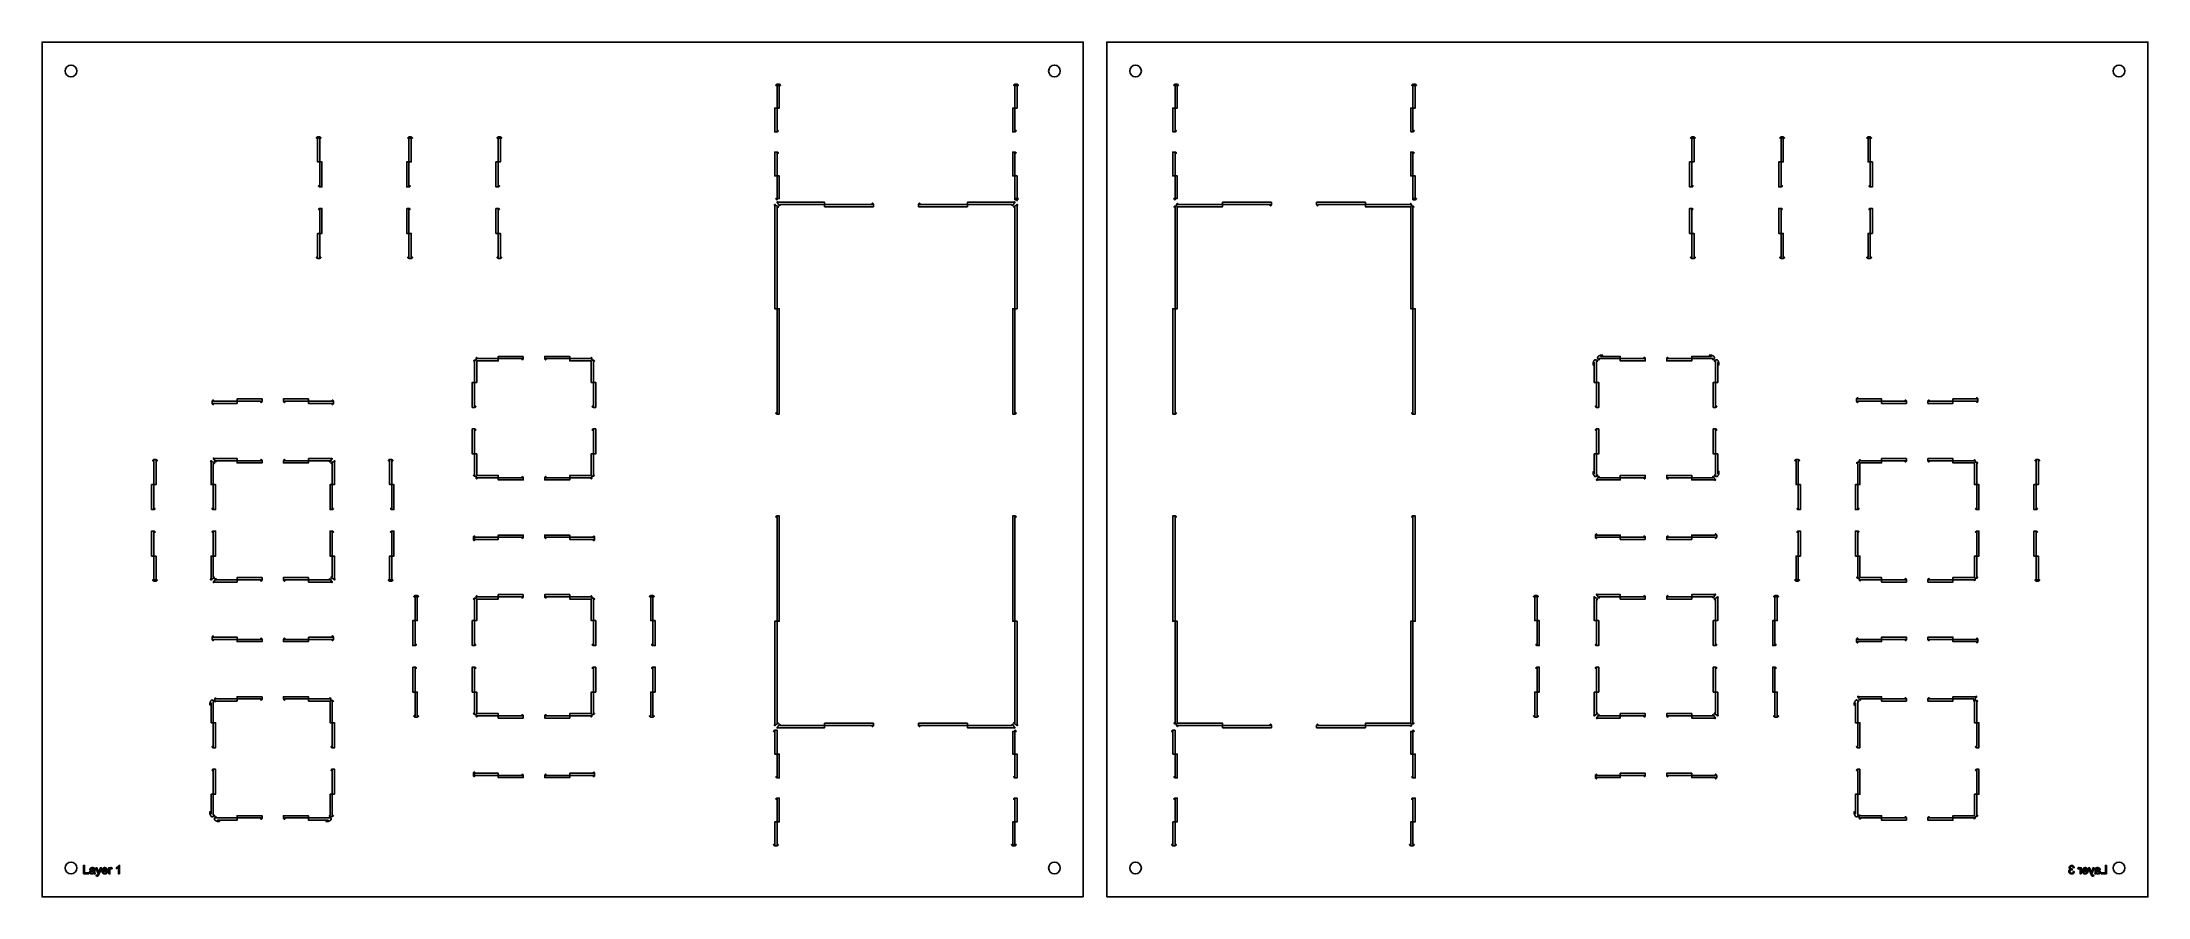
# Model space of a CAD drawing. Header units: metres. Extents: x -73 to 826, y -34 to 331.
import ezdxf

# ---------------------------------------------------------------- set-up
doc = ezdxf.new("R2010")
doc.units = ezdxf.units.M

msp = doc.modelspace()

# ---------------------------------------------------------------- linework, layer by layer
for points in [[(371.51, -33.64), (-73.11, -33.64), (-73.11, 330.98), (371.51, 330.98), (371.51, -33.64)], [(381.51, -33.64), (381.51, 330.98), (826.12, 330.98), (826.12, -33.64), (381.51, -33.64)], [(-58.3, 318.67), (-58.49, 319.63), (-59.03, 320.44), (-59.84, 320.98), (-60.8, 321.17), (-61.76, 320.98), (-62.57, 320.44), (-63.11, 319.63), (-63.3, 318.67), (-63.11, 317.71), (-62.57, 316.9), (-61.76, 316.36), (-60.8, 316.17), (-59.84, 316.36), (-59.03, 316.9), (-58.49, 317.71), (-58.3, 318.67)], [(361.7, 318.67), (361.51, 319.63), (360.97, 320.44), (360.16, 320.98), (359.2, 321.17), (358.24, 320.98), (357.43, 320.44), (356.89, 319.63), (356.7, 318.67), (356.89, 317.71), (357.43, 316.9), (358.24, 316.36), (359.2, 316.17), (360.16, 316.36), (360.97, 316.9), (361.51, 317.71), (361.7, 318.67)], [(391.32, 318.67), (391.51, 317.71), (392.05, 316.9), (392.86, 316.36), (393.82, 316.17), (394.77, 316.36), (395.58, 316.9), (396.13, 317.71), (396.32, 318.67), (396.13, 319.63), (395.58, 320.44), (394.77, 320.98), (393.82, 321.17), (392.86, 320.98), (392.05, 320.44), (391.51, 319.63), (391.32, 318.67)], [(811.32, 318.67), (811.51, 317.71), (812.05, 316.9), (812.86, 316.36), (813.82, 316.17), (814.77, 316.36), (815.58, 316.9), (816.13, 317.71), (816.32, 318.67), (816.13, 319.63), (815.58, 320.44), (814.77, 320.98), (813.82, 321.17), (812.86, 320.98), (812.05, 320.44), (811.51, 319.63), (811.32, 318.67)], [(240.22, 312.52), (240.72, 312.52), (242.17, 312.52), (242.17, 312.55), (242.17, 312.55), (242.16, 312.6), (242.16, 312.61), (242.13, 312.7), (242.13, 312.7), (242.09, 312.79), (242.08, 312.79), (242.02, 312.87), (242.02, 312.87), (241.95, 312.93), (241.94, 312.93), (241.85, 312.98), (241.85, 312.98), (241.76, 313.01), (241.75, 313.01), (241.7, 313.02), (241.7, 313.02), (241.65, 313.02), (240.74, 313.02), (240.69, 313.02), (240.69, 313.02), (240.64, 313.01), (240.64, 313.01), (240.54, 312.98), (240.54, 312.98), (240.46, 312.93), (240.45, 312.93), (240.38, 312.87), (240.38, 312.87), (240.31, 312.79), (240.31, 312.79), (240.26, 312.7), (240.26, 312.7), (240.23, 312.61), (240.23, 312.6), (240.23, 312.55), (240.23, 312.55), (240.22, 312.52)], [(240.74, 302.87), (241.65, 302.87), (241.66, 302.87), (241.67, 302.87), (241.67, 302.88), (241.67, 302.89), (241.67, 312.5), (241.67, 312.51), (241.67, 312.51), (241.66, 312.52), (241.65, 312.52), (240.74, 312.52), (240.73, 312.52), (240.73, 312.51), (240.72, 312.51), (240.72, 312.5), (240.72, 302.89), (240.72, 302.88), (240.73, 302.87), (240.73, 302.87), (240.74, 302.87)], [(341.82, 312.52), (342.32, 312.52), (343.77, 312.52), (343.77, 312.55), (343.77, 312.55), (343.76, 312.6), (343.76, 312.61), (343.73, 312.7), (343.73, 312.7), (343.69, 312.79), (343.68, 312.79), (343.62, 312.87), (343.62, 312.87), (343.55, 312.93), (343.54, 312.93), (343.45, 312.98), (343.45, 312.98), (343.36, 313.01), (343.35, 313.01), (343.3, 313.02), (343.3, 313.02), (343.25, 313.02), (342.34, 313.02), (342.29, 313.02), (342.29, 313.02), (342.24, 313.01), (342.24, 313.01), (342.14, 312.98), (342.14, 312.98), (342.06, 312.93), (342.05, 312.93), (341.98, 312.87), (341.98, 312.87), (341.91, 312.79), (341.91, 312.79), (341.86, 312.7), (341.86, 312.7), (341.83, 312.61), (341.83, 312.6), (341.83, 312.55), (341.83, 312.55), (341.82, 312.52)], [(342.34, 302.87), (343.25, 302.87), (343.26, 302.87), (343.27, 302.87), (343.27, 302.88), (343.27, 302.89), (343.27, 312.5), (343.27, 312.51), (343.27, 312.51), (343.26, 312.52), (343.25, 312.52), (342.34, 312.52), (342.33, 312.52), (342.33, 312.51), (342.32, 312.51), (342.32, 312.5), (342.32, 302.89), (342.32, 302.88), (342.33, 302.87), (342.33, 302.87), (342.34, 302.87)], [(412.14, 312.52), (412.14, 312.55), (412.14, 312.55), (412.14, 312.6), (412.13, 312.61), (412.11, 312.7), (412.11, 312.7), (412.06, 312.79), (412.06, 312.79), (411.99, 312.87), (411.99, 312.87), (411.92, 312.93), (411.91, 312.93), (411.82, 312.98), (411.82, 312.98), (411.73, 313.01), (411.72, 313.01), (411.68, 313.02), (411.67, 313.02), (411.63, 313.02), (410.71, 313.02), (410.66, 313.02), (410.66, 313.02), (410.62, 313.01), (410.61, 313.01), (410.52, 312.98), (410.51, 312.98), (410.43, 312.93), (410.42, 312.93), (410.35, 312.87), (410.35, 312.87), (410.28, 312.79), (410.28, 312.79), (410.23, 312.7), (410.23, 312.7), (410.21, 312.61), (410.2, 312.6), (410.2, 312.55), (410.2, 312.55), (410.2, 312.52), (410.69, 312.52), (412.14, 312.52)], [(410.69, 302.89), (410.69, 302.88), (410.7, 302.87), (410.71, 302.87), (410.71, 302.87), (411.63, 302.87), (411.63, 302.87), (411.64, 302.87), (411.64, 302.88), (411.65, 302.89), (411.65, 312.5), (411.64, 312.51), (411.64, 312.51), (411.63, 312.52), (411.63, 312.52), (410.71, 312.52), (410.71, 312.52), (410.7, 312.51), (410.69, 312.51), (410.69, 312.5), (410.69, 302.89)], [(513.74, 312.52), (513.74, 312.55), (513.74, 312.55), (513.74, 312.6), (513.73, 312.61), (513.71, 312.7), (513.71, 312.7), (513.66, 312.79), (513.66, 312.79), (513.59, 312.87), (513.59, 312.87), (513.52, 312.93), (513.51, 312.93), (513.42, 312.98), (513.42, 312.98), (513.33, 313.01), (513.32, 313.01), (513.28, 313.02), (513.27, 313.02), (513.23, 313.02), (512.31, 313.02), (512.26, 313.02), (512.26, 313.02), (512.22, 313.01), (512.21, 313.01), (512.12, 312.98), (512.11, 312.98), (512.03, 312.93), (512.02, 312.93), (511.95, 312.87), (511.95, 312.87), (511.88, 312.79), (511.88, 312.79), (511.83, 312.7), (511.83, 312.7), (511.81, 312.61), (511.8, 312.6), (511.8, 312.55), (511.8, 312.55), (511.8, 312.52), (512.29, 312.52), (513.74, 312.52)], [(512.29, 302.89), (512.29, 302.88), (512.3, 302.87), (512.31, 302.87), (512.31, 302.87), (513.23, 302.87), (513.23, 302.87), (513.24, 302.87), (513.24, 302.88), (513.25, 302.89), (513.25, 312.5), (513.24, 312.51), (513.24, 312.51), (513.23, 312.52), (513.23, 312.52), (512.31, 312.52), (512.31, 312.52), (512.3, 312.51), (512.29, 312.51), (512.29, 312.5), (512.29, 302.89)], [(241.22, 293.22), (240.74, 293.22), (240.73, 293.22), (240.73, 293.22), (240.72, 293.23), (240.72, 293.24), (240.72, 302.85), (240.72, 302.86), (240.72, 302.86), (240.71, 302.87), (240.7, 302.87), (239.79, 302.87), (239.78, 302.87), (239.78, 302.86), (239.77, 302.86), (239.77, 302.85), (239.77, 292.71), (239.77, 292.71), (239.81, 292.71), (239.81, 292.71), (239.85, 292.72), (239.85, 292.72), (240.73, 292.72), (240.83, 292.73), (240.83, 292.73), (241.01, 292.8), (241.01, 292.8), (241.15, 292.94), (241.15, 292.94), (241.22, 293.12), (241.22, 293.12), (241.22, 293.22)], [(342.82, 293.22), (342.34, 293.22), (342.33, 293.22), (342.33, 293.22), (342.32, 293.23), (342.32, 293.24), (342.32, 302.85), (342.32, 302.86), (342.32, 302.86), (342.31, 302.87), (342.3, 302.87), (341.39, 302.87), (341.38, 302.87), (341.38, 302.86), (341.37, 302.86), (341.37, 302.85), (341.37, 292.71), (341.37, 292.71), (341.41, 292.71), (341.41, 292.71), (341.45, 292.72), (341.45, 292.72), (342.33, 292.72), (342.43, 292.73), (342.43, 292.73), (342.61, 292.8), (342.61, 292.8), (342.75, 292.94), (342.75, 292.94), (342.82, 293.12), (342.82, 293.12), (342.82, 293.22), (342.82, 293.22)], [(409.74, 292.71), (409.74, 292.71), (409.78, 292.71), (409.78, 292.71), (409.82, 292.72), (409.82, 292.72), (410.71, 292.72), (410.8, 292.73), (410.8, 292.73), (410.98, 292.8), (410.98, 292.8), (411.12, 292.94), (411.12, 292.94), (411.2, 293.12), (411.2, 293.12), (411.2, 293.22), (411.2, 293.22), (410.72, 293.22), (410.71, 293.22), (410.7, 293.22), (410.7, 293.23), (410.69, 293.24), (410.69, 302.85), (410.69, 302.86), (410.69, 302.86), (410.68, 302.87), (410.67, 302.87), (409.76, 302.87), (409.75, 302.87), (409.75, 302.86), (409.74, 302.86), (409.74, 302.85), (409.74, 292.71)], [(511.34, 292.71), (511.34, 292.71), (511.38, 292.71), (511.38, 292.71), (511.42, 292.72), (511.42, 292.72), (512.31, 292.72), (512.4, 292.73), (512.4, 292.73), (512.58, 292.8), (512.58, 292.8), (512.72, 292.94), (512.72, 292.94), (512.8, 293.12), (512.8, 293.12), (512.8, 293.22), (512.32, 293.22), (512.31, 293.22), (512.3, 293.22), (512.3, 293.23), (512.29, 293.24), (512.29, 302.85), (512.29, 302.86), (512.29, 302.86), (512.28, 302.87), (512.27, 302.87), (511.36, 302.87), (511.35, 302.87), (511.35, 302.86), (511.34, 302.86), (511.34, 302.85), (511.34, 292.71)], [(44.01, 290.02), (45.95, 290.02), (45.95, 290.05), (45.95, 290.05), (45.95, 290.1), (45.94, 290.11), (45.92, 290.2), (45.92, 290.2), (45.87, 290.29), (45.87, 290.29), (45.8, 290.37), (45.8, 290.37), (45.73, 290.43), (45.72, 290.44), (45.64, 290.48), (45.64, 290.48), (45.54, 290.51), (45.53, 290.51), (45.49, 290.52), (45.49, 290.52), (45.44, 290.52), (44.52, 290.52), (44.48, 290.52), (44.48, 290.52), (44.43, 290.51), (44.42, 290.51), (44.33, 290.48), (44.33, 290.48), (44.24, 290.44), (44.23, 290.43), (44.16, 290.37), (44.16, 290.37), (44.09, 290.29), (44.09, 290.29), (44.04, 290.2), (44.04, 290.2), (44.02, 290.11), (44.01, 290.1), (44.01, 290.05), (44.01, 290.05), (44.01, 290.02)], [(45.46, 279.88), (45.46, 290), (45.46, 290.01), (45.45, 290.02), (45.44, 290.02), (45.44, 290.02), (44.52, 290.02), (44.52, 290.02), (44.51, 290.02), (44.51, 290.01), (44.5, 290), (44.5, 279.88), (44.51, 279.88), (44.51, 279.87), (44.52, 279.87), (44.52, 279.86), (45.44, 279.86), (45.44, 279.87), (45.45, 279.87), (45.46, 279.88), (45.46, 279.88)], [(83.06, 290.02), (85.01, 290.02), (85.01, 290.05), (85.01, 290.05), (85, 290.1), (85, 290.11), (84.97, 290.2), (84.97, 290.2), (84.92, 290.29), (84.92, 290.29), (84.86, 290.37), (84.86, 290.37), (84.78, 290.43), (84.77, 290.44), (84.69, 290.48), (84.69, 290.48), (84.59, 290.51), (84.59, 290.51), (84.54, 290.52), (84.54, 290.52), (84.49, 290.52), (83.58, 290.52), (83.53, 290.52), (83.53, 290.52), (83.48, 290.51), (83.47, 290.51), (83.38, 290.48), (83.38, 290.48), (83.29, 290.44), (83.29, 290.43), (83.21, 290.37), (83.21, 290.37), (83.15, 290.29), (83.14, 290.29), (83.1, 290.2), (83.1, 290.2), (83.07, 290.11), (83.07, 290.1), (83.06, 290.05), (83.06, 290.05), (83.06, 290.02)], [(83.58, 279.86), (84.49, 279.86), (84.5, 279.87), (84.5, 279.87), (84.51, 279.88), (84.51, 279.88), (84.51, 290), (84.51, 290.01), (84.5, 290.02), (84.5, 290.02), (84.49, 290.02), (83.58, 290.02), (83.57, 290.02), (83.56, 290.02), (83.56, 290.01), (83.56, 290), (83.56, 279.88), (83.56, 279.88), (83.56, 279.87), (83.57, 279.87), (83.58, 279.86)], [(121.16, 290.02), (123.11, 290.02), (123.11, 290.05), (123.11, 290.05), (123.1, 290.1), (123.1, 290.11), (123.07, 290.2), (123.07, 290.2), (123.02, 290.29), (123.02, 290.29), (122.96, 290.37), (122.96, 290.37), (122.88, 290.43), (122.87, 290.44), (122.79, 290.48), (122.79, 290.48), (122.69, 290.51), (122.69, 290.51), (122.64, 290.52), (122.64, 290.52), (122.59, 290.52), (121.68, 290.52), (121.63, 290.52), (121.63, 290.52), (121.58, 290.51), (121.57, 290.51), (121.48, 290.48), (121.48, 290.48), (121.39, 290.44), (121.39, 290.43), (121.31, 290.37), (121.31, 290.37), (121.25, 290.29), (121.24, 290.29), (121.2, 290.2), (121.2, 290.2), (121.17, 290.11), (121.17, 290.1), (121.16, 290.05), (121.16, 290.05), (121.16, 290.02)], [(121.68, 279.86), (122.59, 279.86), (122.6, 279.87), (122.6, 279.87), (122.61, 279.88), (122.61, 279.88), (122.61, 290), (122.61, 290.01), (122.6, 290.02), (122.6, 290.02), (122.59, 290.02), (121.68, 290.02), (121.67, 290.02), (121.66, 290.02), (121.66, 290.01), (121.66, 290), (121.66, 279.88), (121.66, 279.88), (121.66, 279.87), (121.67, 279.87), (121.68, 279.86)], [(632.81, 290.02), (632.81, 290.05), (632.81, 290.05), (632.8, 290.1), (632.8, 290.11), (632.77, 290.2), (632.77, 290.2), (632.72, 290.29), (632.72, 290.29), (632.66, 290.37), (632.66, 290.37), (632.58, 290.43), (632.58, 290.44), (632.49, 290.48), (632.49, 290.48), (632.4, 290.51), (632.39, 290.51), (632.34, 290.52), (632.34, 290.52), (632.29, 290.52), (631.38, 290.52), (631.33, 290.52), (631.33, 290.52), (631.28, 290.51), (631.27, 290.51), (631.18, 290.48), (631.18, 290.48), (631.09, 290.44), (631.09, 290.43), (631.01, 290.37), (631.01, 290.37), (630.95, 290.29), (630.95, 290.29), (630.9, 290.2), (630.9, 290.2), (630.87, 290.11), (630.87, 290.1), (630.86, 290.05), (630.86, 290.05), (630.86, 290.02), (632.81, 290.02)], [(632.31, 290), (632.31, 290.01), (632.31, 290.02), (632.3, 290.02), (632.29, 290.02), (631.38, 290.02), (631.37, 290.02), (631.36, 290.02), (631.36, 290.01), (631.36, 290), (631.36, 279.88), (631.36, 279.88), (631.36, 279.87), (631.37, 279.87), (631.38, 279.86), (632.29, 279.86), (632.3, 279.87), (632.31, 279.87), (632.31, 279.88), (632.31, 279.88), (632.31, 290)], [(670.91, 290.02), (670.91, 290.05), (670.91, 290.05), (670.9, 290.1), (670.9, 290.11), (670.87, 290.2), (670.87, 290.2), (670.82, 290.29), (670.82, 290.29), (670.76, 290.37), (670.76, 290.37), (670.68, 290.43), (670.68, 290.44), (670.59, 290.48), (670.59, 290.48), (670.5, 290.51), (670.49, 290.51), (670.44, 290.52), (670.44, 290.52), (670.39, 290.52), (669.48, 290.52), (669.43, 290.52), (669.43, 290.52), (669.38, 290.51), (669.37, 290.51), (669.28, 290.48), (669.28, 290.48), (669.19, 290.44), (669.19, 290.43), (669.11, 290.37), (669.11, 290.37), (669.05, 290.29), (669.05, 290.29), (669, 290.2), (669, 290.2), (668.97, 290.11), (668.97, 290.1), (668.96, 290.05), (668.96, 290.05), (668.96, 290.02), (670.91, 290.02)], [(670.41, 290), (670.41, 290.01), (670.41, 290.02), (670.4, 290.02), (670.39, 290.02), (669.48, 290.02), (669.47, 290.02), (669.46, 290.02), (669.46, 290.01), (669.46, 290), (669.46, 279.88), (669.46, 279.88), (669.46, 279.87), (669.47, 279.87), (669.48, 279.86), (670.39, 279.86), (670.4, 279.87), (670.41, 279.87), (670.41, 279.88), (670.41, 279.88), (670.41, 290)], [(708.06, 290.02), (708.06, 290.05), (708.06, 290.05), (708.05, 290.1), (708.05, 290.11), (708.02, 290.2), (708.02, 290.2), (707.97, 290.29), (707.97, 290.29), (707.91, 290.37), (707.91, 290.37), (707.83, 290.43), (707.82, 290.44), (707.74, 290.48), (707.74, 290.48), (707.64, 290.51), (707.64, 290.51), (707.59, 290.52), (707.59, 290.52), (707.54, 290.52), (706.63, 290.52), (706.58, 290.52), (706.58, 290.52), (706.53, 290.51), (706.52, 290.51), (706.43, 290.48), (706.43, 290.48), (706.34, 290.44), (706.34, 290.43), (706.26, 290.37), (706.26, 290.37), (706.2, 290.29), (706.19, 290.29), (706.15, 290.2), (706.15, 290.2), (706.12, 290.11), (706.12, 290.1), (706.11, 290.05), (706.11, 290.05), (706.11, 290.02), (708.06, 290.02)], [(707.54, 279.86), (707.55, 279.87), (707.55, 279.87), (707.56, 279.88), (707.56, 279.88), (707.56, 290), (707.56, 290.01), (707.55, 290.02), (707.55, 290.02), (707.54, 290.02), (706.63, 290.02), (706.62, 290.02), (706.61, 290.02), (706.61, 290.01), (706.61, 290), (706.61, 279.88), (706.61, 279.88), (706.61, 279.87), (706.62, 279.87), (706.63, 279.86), (707.54, 279.86)], [(46.41, 269.2), (46.41, 279.84), (46.41, 279.85), (46.4, 279.86), (46.4, 279.86), (46.39, 279.86), (45.48, 279.86), (45.47, 279.86), (45.46, 279.86), (45.46, 279.85), (45.46, 279.84), (45.46, 269.73), (45.45, 269.72), (45.45, 269.71), (45.44, 269.71), (45.43, 269.7), (44.95, 269.7), (44.95, 269.61), (44.95, 269.61), (45.03, 269.43), (45.03, 269.43), (45.17, 269.29), (45.17, 269.29), (45.35, 269.21), (45.35, 269.21), (45.44, 269.2), (46.33, 269.2), (46.33, 269.2), (46.37, 269.19), (46.37, 269.19), (46.41, 269.2), (46.41, 269.2)], [(82.6, 279.84), (82.6, 269.2), (82.6, 269.2), (82.64, 269.19), (82.64, 269.19), (82.68, 269.2), (82.68, 269.2), (83.57, 269.2), (83.67, 269.21), (83.67, 269.21), (83.85, 269.29), (83.85, 269.29), (83.98, 269.43), (83.98, 269.43), (84.06, 269.61), (84.06, 269.61), (84.06, 269.7), (83.58, 269.7), (83.57, 269.71), (83.56, 269.71), (83.56, 269.72), (83.56, 269.73), (83.56, 279.84), (83.56, 279.85), (83.55, 279.86), (83.54, 279.86), (83.54, 279.86), (82.62, 279.86), (82.62, 279.86), (82.61, 279.86), (82.61, 279.85), (82.6, 279.84)], [(120.7, 279.84), (120.7, 269.2), (120.7, 269.2), (120.74, 269.19), (120.74, 269.19), (120.78, 269.2), (120.78, 269.2), (121.67, 269.2), (121.77, 269.21), (121.77, 269.21), (121.95, 269.29), (121.95, 269.29), (122.08, 269.43), (122.08, 269.43), (122.16, 269.61), (122.16, 269.61), (122.16, 269.7), (121.68, 269.7), (121.67, 269.71), (121.66, 269.71), (121.66, 269.72), (121.66, 269.73), (121.66, 279.84), (121.66, 279.85), (121.65, 279.86), (121.64, 279.86), (121.64, 279.86), (120.72, 279.86), (120.72, 279.86), (120.71, 279.86), (120.71, 279.85), (120.7, 279.84)], [(239.79, 273.91), (240.7, 273.91), (240.71, 273.91), (240.72, 273.92), (240.72, 273.92), (240.72, 273.93), (240.72, 283.54), (240.72, 283.55), (240.73, 283.56), (240.73, 283.56), (240.74, 283.56), (241.22, 283.56), (241.22, 283.66), (241.22, 283.66), (241.15, 283.84), (241.15, 283.84), (241.01, 283.98), (241.01, 283.98), (240.83, 284.05), (240.83, 284.05), (240.73, 284.06), (239.85, 284.06), (239.85, 284.06), (239.81, 284.07), (239.81, 284.07), (239.77, 284.07), (239.77, 284.07), (239.77, 273.93), (239.77, 273.92), (239.78, 273.92), (239.78, 273.91), (239.79, 273.91)], [(341.39, 273.91), (342.3, 273.91), (342.31, 273.91), (342.32, 273.92), (342.32, 273.92), (342.32, 273.93), (342.32, 283.54), (342.32, 283.55), (342.33, 283.56), (342.33, 283.56), (342.34, 283.56), (342.82, 283.56), (342.82, 283.56), (342.82, 283.66), (342.82, 283.66), (342.75, 283.84), (342.75, 283.84), (342.61, 283.98), (342.61, 283.98), (342.43, 284.05), (342.43, 284.05), (342.33, 284.06), (341.45, 284.06), (341.45, 284.06), (341.41, 284.07), (341.41, 284.07), (341.37, 284.07), (341.37, 284.07), (341.37, 273.93), (341.37, 273.92), (341.38, 273.92), (341.38, 273.91), (341.39, 273.91)], [(410.67, 273.91), (410.68, 273.91), (410.69, 273.92), (410.69, 273.92), (410.69, 273.93), (410.69, 283.54), (410.7, 283.55), (410.7, 283.56), (410.71, 283.56), (410.72, 283.56), (411.2, 283.56), (411.2, 283.56), (411.2, 283.66), (411.2, 283.66), (411.12, 283.84), (411.12, 283.84), (410.98, 283.98), (410.98, 283.98), (410.8, 284.05), (410.8, 284.05), (410.71, 284.06), (409.82, 284.06), (409.82, 284.06), (409.78, 284.07), (409.78, 284.07), (409.74, 284.07), (409.74, 284.07), (409.74, 273.93), (409.74, 273.92), (409.75, 273.92), (409.75, 273.91), (409.76, 273.91), (410.67, 273.91)], [(512.27, 273.91), (512.28, 273.91), (512.29, 273.92), (512.29, 273.92), (512.29, 273.93), (512.29, 283.54), (512.3, 283.55), (512.3, 283.56), (512.31, 283.56), (512.32, 283.56), (512.8, 283.56), (512.8, 283.66), (512.8, 283.66), (512.72, 283.84), (512.72, 283.84), (512.58, 283.98), (512.58, 283.98), (512.4, 284.05), (512.4, 284.05), (512.31, 284.06), (511.42, 284.06), (511.42, 284.06), (511.38, 284.07), (511.38, 284.07), (511.34, 284.07), (511.34, 284.07), (511.34, 273.93), (511.34, 273.92), (511.35, 273.92), (511.35, 273.91), (511.36, 273.91), (512.27, 273.91)], [(631.36, 279.84), (631.36, 279.85), (631.35, 279.86), (631.35, 279.86), (631.34, 279.86), (630.43, 279.86), (630.42, 279.86), (630.41, 279.86), (630.41, 279.85), (630.41, 279.84), (630.41, 269.2), (630.41, 269.2), (630.44, 269.19), (630.44, 269.19), (630.49, 269.2), (630.49, 269.2), (631.37, 269.2), (631.47, 269.21), (631.47, 269.21), (631.65, 269.29), (631.65, 269.29), (631.79, 269.43), (631.79, 269.43), (631.86, 269.61), (631.86, 269.61), (631.86, 269.7), (631.38, 269.7), (631.37, 269.71), (631.37, 269.71), (631.36, 269.72), (631.36, 269.73), (631.36, 279.84)], [(669.46, 279.84), (669.46, 279.85), (669.45, 279.86), (669.45, 279.86), (669.44, 279.86), (668.53, 279.86), (668.52, 279.86), (668.51, 279.86), (668.51, 279.85), (668.51, 279.84), (668.51, 269.2), (668.51, 269.2), (668.54, 269.19), (668.54, 269.19), (668.59, 269.2), (668.59, 269.2), (669.47, 269.2), (669.57, 269.21), (669.57, 269.21), (669.75, 269.29), (669.75, 269.29), (669.89, 269.43), (669.89, 269.43), (669.96, 269.61), (669.96, 269.61), (669.96, 269.7), (669.48, 269.7), (669.47, 269.71), (669.47, 269.71), (669.46, 269.72), (669.46, 269.73), (669.46, 279.84)], [(707.06, 269.7), (707.06, 269.61), (707.06, 269.61), (707.13, 269.43), (707.13, 269.43), (707.27, 269.29), (707.27, 269.29), (707.45, 269.21), (707.45, 269.21), (707.55, 269.2), (708.43, 269.2), (708.43, 269.2), (708.48, 269.19), (708.48, 269.19), (708.51, 269.2), (708.51, 269.2), (708.51, 279.84), (708.51, 279.85), (708.51, 279.86), (708.5, 279.86), (708.49, 279.86), (707.58, 279.86), (707.57, 279.86), (707.56, 279.86), (707.56, 279.85), (707.56, 279.84), (707.56, 269.73), (707.56, 269.72), (707.55, 269.71), (707.55, 269.71), (707.54, 269.7), (707.06, 269.7)], [(240.72, 273.89), (240.72, 264.28), (240.72, 264.27), (240.73, 264.27), (240.73, 264.26), (240.74, 264.26), (241.65, 264.26), (241.66, 264.26), (241.67, 264.27), (241.67, 264.27), (241.67, 264.28), (241.67, 273.89), (241.67, 273.9), (241.67, 273.91), (241.66, 273.91), (241.65, 273.91), (240.74, 273.91), (240.73, 273.91), (240.73, 273.91), (240.72, 273.9), (240.72, 273.89)], [(342.32, 273.89), (342.32, 264.28), (342.32, 264.27), (342.33, 264.27), (342.33, 264.26), (342.34, 264.26), (343.25, 264.26), (343.26, 264.26), (343.27, 264.27), (343.27, 264.27), (343.27, 264.28), (343.27, 273.89), (343.27, 273.9), (343.27, 273.91), (343.26, 273.91), (343.25, 273.91), (342.34, 273.91), (342.33, 273.91), (342.33, 273.91), (342.32, 273.9), (342.32, 273.89)], [(411.63, 264.26), (411.63, 264.26), (411.64, 264.27), (411.64, 264.27), (411.65, 264.28), (411.65, 273.89), (411.64, 273.9), (411.64, 273.91), (411.63, 273.91), (411.63, 273.91), (410.71, 273.91), (410.71, 273.91), (410.7, 273.91), (410.69, 273.9), (410.69, 273.89), (410.69, 264.28), (410.69, 264.27), (410.7, 264.27), (410.71, 264.26), (410.71, 264.26), (411.63, 264.26)], [(513.25, 273.89), (513.24, 273.9), (513.24, 273.91), (513.23, 273.91), (513.23, 273.91), (512.31, 273.91), (512.31, 273.91), (512.3, 273.91), (512.29, 273.9), (512.29, 273.89), (512.29, 264.28), (512.29, 264.27), (512.3, 264.27), (512.31, 264.26), (512.31, 264.26), (513.23, 264.26), (513.23, 264.26), (513.24, 264.27), (513.24, 264.27), (513.25, 264.28), (513.25, 273.89)], [(239.58, 261.65), (239.58, 261.64), (239.77, 261.2), (239.77, 217.29), (239.77, 217.28), (239.78, 217.28), (239.78, 217.27), (239.79, 217.27), (240.7, 217.27), (240.71, 217.27), (240.72, 217.28), (240.72, 217.28), (240.72, 217.29), (240.72, 260.57), (241.22, 260.57), (241.21, 260.68), (241.21, 260.68), (241.11, 260.88), (241.11, 260.88), (240.93, 261.02), (240.93, 261.02), (240.82, 261.06), (240.79, 261.06), (240.79, 261.06), (240.28, 261.28), (240.28, 261.28), (240.28, 261.28), (240.23, 261.38), (240.19, 261.47), (240.19, 261.47), (240.05, 261.61), (240.05, 261.61), (239.87, 261.68), (239.87, 261.68), (239.67, 261.68), (239.67, 261.68), (239.58, 261.65), (239.58, 261.65)], [(240.72, 263.76), (240.72, 264.25), (240.72, 264.25), (240.72, 264.26), (240.72, 264.26), (240.71, 264.26), (240.22, 264.26), (240.23, 264.23), (240.23, 264.23), (240.23, 264.18), (240.23, 264.18), (240.26, 264.08), (240.26, 264.08), (240.31, 264), (240.31, 263.99), (240.38, 263.91), (240.38, 263.91), (240.45, 263.85), (240.46, 263.85), (240.54, 263.8), (240.54, 263.8), (240.64, 263.77), (240.64, 263.77), (240.69, 263.76), (240.69, 263.76), (240.72, 263.76)], [(241.87, 261.22), (241.87, 261.72), (241.87, 261.72), (261.02, 261.72), (261.03, 261.72), (261.04, 261.73), (261.04, 261.73), (261.04, 261.74), (261.04, 262.65), (261.04, 262.66), (261.04, 262.67), (261.03, 262.67), (261.02, 262.67), (241.24, 262.67), (240.8, 262.86), (240.8, 262.86), (240.8, 262.86), (240.76, 262.77), (240.76, 262.77), (240.76, 262.57), (240.76, 262.57), (240.83, 262.39), (240.83, 262.39), (240.97, 262.26), (240.97, 262.26), (241.06, 262.21), (241.17, 262.17), (241.17, 262.16), (241.17, 262.16), (241.38, 261.65), (241.38, 261.65), (241.39, 261.62), (241.41, 261.54), (241.41, 261.54), (241.5, 261.39), (241.5, 261.39), (241.63, 261.29), (241.63, 261.29), (241.79, 261.23), (241.79, 261.23), (241.87, 261.22)], [(281.36, 262.22), (281.36, 261.74), (281.36, 261.73), (281.36, 261.73), (281.35, 261.72), (281.34, 261.72), (261.06, 261.72), (261.05, 261.72), (261.05, 261.71), (261.04, 261.71), (261.04, 261.7), (261.04, 260.79), (261.04, 260.78), (261.05, 260.77), (261.05, 260.77), (261.06, 260.77), (281.36, 260.77), (281.87, 260.77), (281.87, 260.77), (281.87, 260.8), (281.87, 260.8), (281.86, 260.85), (281.86, 260.85), (281.86, 261.73), (281.85, 261.83), (281.85, 261.83), (281.78, 262.01), (281.78, 262.01), (281.64, 262.15), (281.64, 262.15), (281.46, 262.22), (281.46, 262.22), (281.36, 262.22), (281.36, 262.22)], [(321.98, 261.72), (301.7, 261.72), (301.69, 261.72), (301.69, 261.73), (301.68, 261.73), (301.68, 261.74), (301.68, 262.22), (301.68, 262.22), (301.59, 262.22), (301.59, 262.22), (301.41, 262.15), (301.41, 262.15), (301.27, 262.01), (301.27, 262.01), (301.19, 261.83), (301.19, 261.83), (301.18, 261.73), (301.18, 261.7), (301.18, 260.85), (301.18, 260.85), (301.17, 260.8), (301.17, 260.8), (301.18, 260.77), (301.18, 260.77), (301.68, 260.77), (321.98, 260.77), (321.99, 260.77), (322, 260.77), (322, 260.78), (322, 260.79), (322, 261.7), (322, 261.71), (322, 261.71), (321.99, 261.72), (321.98, 261.72)], [(342.25, 262.86), (342.25, 262.86), (341.8, 262.67), (322.02, 262.67), (322.01, 262.67), (322.01, 262.67), (322, 262.66), (322, 262.65), (322, 261.74), (322, 261.73), (322.01, 261.73), (322.01, 261.72), (322.02, 261.72), (341.17, 261.72), (341.17, 261.72), (341.17, 261.22), (341.25, 261.23), (341.25, 261.23), (341.42, 261.29), (341.42, 261.29), (341.55, 261.39), (341.55, 261.39), (341.64, 261.54), (341.64, 261.54), (341.66, 261.62), (341.66, 261.65), (341.66, 261.65), (341.88, 262.16), (341.88, 262.16), (341.88, 262.17), (341.99, 262.21), (342.07, 262.26), (342.07, 262.26), (342.21, 262.39), (342.21, 262.39), (342.28, 262.57), (342.28, 262.57), (342.28, 262.77), (342.28, 262.77), (342.25, 262.86), (342.25, 262.86)], [(341.82, 260.57), (342.32, 260.57), (342.32, 260.57), (342.32, 217.29), (342.32, 217.28), (342.33, 217.28), (342.33, 217.27), (342.34, 217.27), (343.25, 217.27), (343.26, 217.27), (343.27, 217.28), (343.27, 217.28), (343.27, 217.29), (343.27, 261.2), (343.46, 261.64), (343.46, 261.65), (343.46, 261.65), (343.37, 261.68), (343.37, 261.68), (343.18, 261.68), (343.18, 261.68), (343, 261.61), (343, 261.61), (342.86, 261.47), (342.86, 261.47), (342.81, 261.38), (342.77, 261.28), (342.77, 261.28), (342.77, 261.28), (342.25, 261.06), (342.25, 261.06), (342.23, 261.06), (342.14, 261.03), (342.14, 261.03), (342, 260.95), (342, 260.95), (341.89, 260.81), (341.89, 260.81), (341.83, 260.65), (341.83, 260.65), (341.82, 260.57)], [(343.77, 264.26), (342.33, 264.26), (342.33, 264.26), (342.33, 264.26), (342.32, 264.25), (342.32, 264.25), (342.32, 263.76), (342.32, 263.76), (342.34, 263.76), (343.25, 263.76), (343.3, 263.76), (343.3, 263.76), (343.35, 263.77), (343.36, 263.77), (343.45, 263.8), (343.45, 263.8), (343.54, 263.85), (343.55, 263.85), (343.62, 263.91), (343.62, 263.91), (343.68, 263.99), (343.69, 264), (343.73, 264.08), (343.73, 264.08), (343.76, 264.18), (343.76, 264.18), (343.77, 264.23), (343.77, 264.23), (343.77, 264.26)], [(343.32, 263.09), (343.32, 263.26), (343.32, 263.26), (343.32, 263.09)], [(410.2, 264.26), (410.2, 264.23), (410.2, 264.23), (410.2, 264.18), (410.21, 264.18), (410.23, 264.08), (410.23, 264.08), (410.28, 264), (410.28, 263.99), (410.35, 263.91), (410.35, 263.91), (410.42, 263.85), (410.43, 263.85), (410.51, 263.8), (410.52, 263.8), (410.61, 263.77), (410.62, 263.77), (410.66, 263.76), (410.66, 263.76), (410.69, 263.76), (410.69, 264.25), (410.69, 264.25), (410.69, 264.26), (410.69, 264.26), (410.68, 264.26), (410.2, 264.26)], [(411.67, 262.18), (411.67, 262.18), (411.57, 262.14), (411.57, 262.13), (411.43, 262), (411.43, 262), (411.36, 261.82), (411.36, 261.82), (411.35, 261.72), (411.35, 261.07), (411.35, 261.07), (411.35, 261.07), (411.35, 261.07), (411.35, 261.07), (410.69, 261.07), (410.6, 261.06), (410.6, 261.06), (410.42, 260.98), (410.42, 260.98), (410.28, 260.84), (410.28, 260.84), (410.24, 260.74), (410.24, 260.74), (410.62, 260.58), (410.69, 260.57), (410.69, 260.57), (410.69, 217.29), (410.69, 217.29), (410.69, 217.28), (410.7, 217.28), (410.71, 217.27), (410.71, 217.27), (411.63, 217.27), (411.63, 217.27), (411.64, 217.28), (411.64, 217.28), (411.65, 217.29), (411.65, 260.57), (411.65, 260.57), (411.72, 260.58), (411.79, 260.63), (411.83, 260.69), (411.85, 260.77), (411.85, 260.77), (430.99, 260.77), (431, 260.77), (431.01, 260.77), (431.01, 260.78), (431.01, 260.79), (431.01, 261.7), (431.01, 261.71), (431.01, 261.71), (431, 261.72), (430.99, 261.72), (411.85, 261.72), (411.85, 261.72), (411.83, 261.8), (411.67, 262.18)], [(431.01, 261.74), (431.01, 261.73), (431.02, 261.73), (431.03, 261.72), (431.03, 261.72), (451.31, 261.72), (451.32, 261.72), (451.33, 261.71), (451.33, 261.71), (451.33, 261.7), (451.33, 261.22), (451.33, 261.22), (451.43, 261.22), (451.43, 261.22), (451.61, 261.29), (451.61, 261.29), (451.75, 261.43), (451.75, 261.43), (451.82, 261.61), (451.82, 261.61), (451.83, 261.71), (451.83, 262.59), (451.83, 262.59), (451.84, 262.64), (451.84, 262.64), (451.84, 262.67), (451.84, 262.67), (451.33, 262.67), (431.03, 262.67), (431.03, 262.67), (431.02, 262.67), (431.01, 262.66), (431.01, 262.65), (431.01, 261.74)], [(471.15, 262.67), (471.15, 262.67), (471.14, 262.64), (471.14, 262.64), (471.15, 262.59), (471.15, 262.59), (471.15, 261.71), (471.16, 261.61), (471.16, 261.61), (471.24, 261.43), (471.24, 261.43), (471.38, 261.29), (471.38, 261.29), (471.56, 261.22), (471.56, 261.22), (471.65, 261.22), (471.65, 261.22), (471.65, 261.7), (471.66, 261.71), (471.66, 261.71), (471.67, 261.72), (471.68, 261.72), (491.95, 261.72), (491.96, 261.72), (491.97, 261.73), (491.97, 261.73), (491.97, 261.74), (491.97, 262.65), (491.97, 262.66), (491.97, 262.67), (491.96, 262.67), (491.95, 262.67), (471.65, 262.67), (471.15, 262.67)], [(512.75, 260.74), (512.71, 260.84), (512.71, 260.84), (512.57, 260.98), (512.57, 260.98), (512.39, 261.06), (512.39, 261.06), (512.29, 261.07), (511.64, 261.07), (511.64, 261.07), (511.64, 261.07), (511.64, 261.07), (511.64, 261.07), (511.64, 261.72), (511.63, 261.82), (511.63, 261.82), (511.56, 262), (511.56, 262), (511.42, 262.13), (511.42, 262.14), (511.31, 262.18), (511.31, 262.18), (511.16, 261.8), (511.14, 261.72), (511.14, 261.72), (491.99, 261.72), (491.99, 261.72), (491.98, 261.71), (491.97, 261.71), (491.97, 261.7), (491.97, 260.79), (491.97, 260.78), (491.98, 260.77), (491.99, 260.77), (491.99, 260.77), (511.14, 260.77), (511.14, 260.77), (511.16, 260.69), (511.2, 260.63), (511.26, 260.58), (511.34, 260.57), (511.34, 217.29), (511.34, 217.28), (511.35, 217.28), (511.35, 217.27), (511.36, 217.27), (512.27, 217.27), (512.28, 217.27), (512.29, 217.28), (512.29, 217.28), (512.29, 217.29), (512.29, 260.57), (512.37, 260.58), (512.75, 260.74)], [(512.29, 263.76), (512.29, 263.76), (512.31, 263.76), (513.23, 263.76), (513.27, 263.76), (513.28, 263.76), (513.32, 263.77), (513.33, 263.77), (513.42, 263.8), (513.42, 263.8), (513.51, 263.85), (513.52, 263.85), (513.59, 263.91), (513.59, 263.91), (513.66, 263.99), (513.66, 264), (513.71, 264.08), (513.71, 264.08), (513.73, 264.18), (513.74, 264.18), (513.74, 264.23), (513.74, 264.23), (513.74, 264.26), (512.3, 264.26), (512.3, 264.26), (512.3, 264.26), (512.29, 264.25), (512.29, 264.25), (512.29, 263.76)], [(44.95, 259.54), (45.43, 259.54), (45.44, 259.54), (45.45, 259.54), (45.45, 259.53), (45.46, 259.52), (45.46, 249.4), (45.46, 249.4), (45.46, 249.39), (45.47, 249.39), (45.48, 249.38), (46.39, 249.38), (46.4, 249.39), (46.4, 249.39), (46.41, 249.4), (46.41, 249.4), (46.41, 260.05), (46.41, 260.05), (46.37, 260.05), (46.37, 260.05), (46.33, 260.04), (46.33, 260.04), (45.44, 260.04), (45.35, 260.03), (45.35, 260.03), (45.17, 259.96), (45.17, 259.96), (45.03, 259.82), (45.03, 259.82), (44.95, 259.64), (44.95, 259.64), (44.95, 259.54)], [(82.6, 260.05), (82.6, 249.4), (82.61, 249.4), (82.61, 249.39), (82.62, 249.39), (82.62, 249.38), (83.54, 249.38), (83.54, 249.39), (83.55, 249.39), (83.56, 249.4), (83.56, 249.4), (83.56, 259.52), (83.56, 259.53), (83.56, 259.54), (83.57, 259.54), (83.58, 259.54), (84.06, 259.54), (84.06, 259.64), (84.06, 259.64), (83.98, 259.82), (83.98, 259.82), (83.85, 259.96), (83.85, 259.96), (83.67, 260.03), (83.67, 260.03), (83.57, 260.04), (82.68, 260.04), (82.68, 260.04), (82.64, 260.05), (82.64, 260.05), (82.6, 260.05), (82.6, 260.05)], [(120.7, 260.05), (120.7, 249.4), (120.71, 249.4), (120.71, 249.39), (120.72, 249.39), (120.72, 249.38), (121.64, 249.38), (121.64, 249.39), (121.65, 249.39), (121.66, 249.4), (121.66, 249.4), (121.66, 259.52), (121.66, 259.53), (121.66, 259.54), (121.67, 259.54), (121.68, 259.54), (122.16, 259.54), (122.16, 259.64), (122.16, 259.64), (122.08, 259.82), (122.08, 259.82), (121.95, 259.96), (121.95, 259.96), (121.77, 260.03), (121.77, 260.03), (121.67, 260.04), (120.78, 260.04), (120.78, 260.04), (120.74, 260.05), (120.74, 260.05), (120.7, 260.05), (120.7, 260.05)], [(631.86, 259.54), (631.86, 259.64), (631.86, 259.64), (631.79, 259.82), (631.79, 259.82), (631.65, 259.96), (631.65, 259.96), (631.47, 260.03), (631.47, 260.03), (631.37, 260.04), (630.49, 260.04), (630.49, 260.04), (630.44, 260.05), (630.44, 260.05), (630.41, 260.05), (630.41, 260.05), (630.41, 249.4), (630.41, 249.4), (630.41, 249.39), (630.42, 249.39), (630.43, 249.38), (631.34, 249.38), (631.35, 249.39), (631.35, 249.39), (631.36, 249.4), (631.36, 249.4), (631.36, 259.52), (631.36, 259.53), (631.37, 259.54), (631.37, 259.54), (631.38, 259.54), (631.86, 259.54)], [(669.96, 259.54), (669.96, 259.64), (669.96, 259.64), (669.89, 259.82), (669.89, 259.82), (669.75, 259.96), (669.75, 259.96), (669.57, 260.03), (669.57, 260.03), (669.47, 260.04), (668.59, 260.04), (668.59, 260.04), (668.54, 260.05), (668.54, 260.05), (668.51, 260.05), (668.51, 260.05), (668.51, 249.4), (668.51, 249.4), (668.51, 249.39), (668.52, 249.39), (668.53, 249.38), (669.44, 249.38), (669.45, 249.39), (669.45, 249.39), (669.46, 249.4), (669.46, 249.4), (669.46, 259.52), (669.46, 259.53), (669.47, 259.54), (669.47, 259.54), (669.48, 259.54), (669.96, 259.54)], [(708.49, 249.38), (708.5, 249.39), (708.51, 249.39), (708.51, 249.4), (708.51, 249.4), (708.51, 260.05), (708.51, 260.05), (708.48, 260.05), (708.48, 260.05), (708.43, 260.04), (708.43, 260.04), (707.55, 260.04), (707.45, 260.03), (707.45, 260.03), (707.27, 259.96), (707.27, 259.96), (707.13, 259.82), (707.13, 259.82), (707.06, 259.64), (707.06, 259.64), (707.06, 259.54), (707.54, 259.54), (707.55, 259.54), (707.55, 259.54), (707.56, 259.53), (707.56, 259.52), (707.56, 249.4), (707.56, 249.4), (707.56, 249.4), (707.56, 249.39), (707.57, 249.39), (707.57, 249.38), (707.58, 249.38), (708.49, 249.38)], [(45.95, 239.22), (45.44, 239.22), (45.44, 239.23), (45.45, 239.23), (45.46, 239.24), (45.46, 239.24), (45.46, 249.36), (45.46, 249.36), (45.46, 249.37), (45.45, 249.37), (45.45, 249.38), (45.44, 249.38), (45.44, 249.38), (44.52, 249.38), (44.52, 249.38), (44.51, 249.38), (44.51, 249.37), (44.5, 249.36), (44.5, 239.24), (44.51, 239.24), (44.51, 239.23), (44.52, 239.23), (44.52, 239.22), (44.01, 239.22), (44.01, 239.19), (44.01, 239.19), (44.01, 239.15), (44.02, 239.14), (44.04, 239.05), (44.04, 239.04), (44.09, 238.96), (44.09, 238.95), (44.16, 238.88), (44.16, 238.88), (44.23, 238.81), (44.24, 238.81), (44.33, 238.76), (44.33, 238.76), (44.42, 238.74), (44.43, 238.73), (44.48, 238.73), (44.48, 238.73), (44.52, 238.72), (45.44, 238.72), (45.49, 238.73), (45.49, 238.73), (45.53, 238.73), (45.54, 238.74), (45.64, 238.76), (45.64, 238.76), (45.72, 238.81), (45.73, 238.81), (45.8, 238.88), (45.8, 238.88), (45.87, 238.95), (45.87, 238.96), (45.92, 239.04), (45.92, 239.05), (45.94, 239.14), (45.95, 239.15), (45.95, 239.19), (45.95, 239.19), (45.95, 239.22)], [(85.01, 239.22), (84.49, 239.22), (84.5, 239.23), (84.5, 239.23), (84.51, 239.24), (84.51, 239.24), (84.51, 249.36), (84.51, 249.37), (84.5, 249.38), (84.5, 249.38), (84.49, 249.38), (83.58, 249.38), (83.57, 249.38), (83.56, 249.38), (83.56, 249.37), (83.56, 249.36), (83.56, 239.24), (83.56, 239.24), (83.56, 239.23), (83.57, 239.23), (83.58, 239.22), (83.06, 239.22), (83.06, 239.19), (83.06, 239.19), (83.07, 239.15), (83.07, 239.14), (83.1, 239.05), (83.1, 239.04), (83.14, 238.96), (83.15, 238.95), (83.21, 238.88), (83.21, 238.88), (83.29, 238.81), (83.29, 238.81), (83.38, 238.76), (83.38, 238.76), (83.47, 238.74), (83.48, 238.73), (83.53, 238.73), (83.53, 238.73), (83.58, 238.72), (84.49, 238.72), (84.54, 238.73), (84.54, 238.73), (84.59, 238.73), (84.59, 238.74), (84.69, 238.76), (84.69, 238.76), (84.77, 238.81), (84.78, 238.81), (84.86, 238.88), (84.86, 238.88), (84.92, 238.95), (84.92, 238.96), (84.97, 239.04), (84.97, 239.05), (85, 239.14), (85, 239.15), (85.01, 239.19), (85.01, 239.19), (85.01, 239.22)], [(123.11, 239.22), (122.59, 239.22), (122.6, 239.23), (122.6, 239.23), (122.61, 239.24), (122.61, 239.24), (122.61, 249.36), (122.61, 249.37), (122.6, 249.38), (122.6, 249.38), (122.59, 249.38), (121.68, 249.38), (121.67, 249.38), (121.66, 249.38), (121.66, 249.37), (121.66, 249.36), (121.66, 239.24), (121.66, 239.24), (121.66, 239.23), (121.67, 239.23), (121.68, 239.22), (121.16, 239.22), (121.16, 239.19), (121.16, 239.19), (121.17, 239.15), (121.17, 239.14), (121.2, 239.05), (121.2, 239.04), (121.24, 238.96), (121.25, 238.95), (121.31, 238.88), (121.31, 238.88), (121.39, 238.81), (121.39, 238.81), (121.48, 238.76), (121.48, 238.76), (121.57, 238.74), (121.58, 238.73), (121.63, 238.73), (121.63, 238.73), (121.68, 238.72), (122.59, 238.72), (122.64, 238.73), (122.64, 238.73), (122.69, 238.73), (122.69, 238.74), (122.79, 238.76), (122.79, 238.76), (122.87, 238.81), (122.88, 238.81), (122.96, 238.88), (122.96, 238.88), (123.02, 238.95), (123.02, 238.96), (123.07, 239.04), (123.07, 239.05), (123.1, 239.14), (123.1, 239.15), (123.11, 239.19), (123.11, 239.19), (123.11, 239.22)], [(630.86, 239.22), (630.86, 239.19), (630.86, 239.19), (630.87, 239.15), (630.87, 239.14), (630.9, 239.05), (630.9, 239.04), (630.95, 238.96), (630.95, 238.95), (631.01, 238.88), (631.01, 238.88), (631.09, 238.81), (631.09, 238.81), (631.18, 238.76), (631.18, 238.76), (631.27, 238.74), (631.28, 238.73), (631.33, 238.73), (631.33, 238.73), (631.38, 238.72), (632.29, 238.72), (632.34, 238.73), (632.34, 238.73), (632.39, 238.73), (632.4, 238.74), (632.49, 238.76), (632.49, 238.76), (632.58, 238.81), (632.58, 238.81), (632.66, 238.88), (632.66, 238.88), (632.72, 238.95), (632.72, 238.96), (632.77, 239.04), (632.77, 239.05), (632.8, 239.14), (632.8, 239.15), (632.81, 239.19), (632.81, 239.19), (632.81, 239.22), (632.29, 239.22), (632.3, 239.23), (632.31, 239.23), (632.31, 239.24), (632.31, 239.24), (632.31, 249.36), (632.31, 249.37), (632.31, 249.38), (632.3, 249.38), (632.29, 249.38), (631.38, 249.38), (631.37, 249.38), (631.36, 249.38), (631.36, 249.37), (631.36, 249.36), (631.36, 239.24), (631.36, 239.24), (631.36, 239.23), (631.37, 239.23), (631.38, 239.22), (630.86, 239.22)], [(668.96, 239.22), (668.96, 239.19), (668.96, 239.19), (668.97, 239.15), (668.97, 239.14), (669, 239.05), (669, 239.04), (669.05, 238.96), (669.05, 238.95), (669.11, 238.88), (669.11, 238.88), (669.19, 238.81), (669.19, 238.81), (669.28, 238.76), (669.28, 238.76), (669.37, 238.74), (669.38, 238.73), (669.43, 238.73), (669.43, 238.73), (669.48, 238.72), (670.39, 238.72), (670.44, 238.73), (670.44, 238.73), (670.49, 238.73), (670.5, 238.74), (670.59, 238.76), (670.59, 238.76), (670.68, 238.81), (670.68, 238.81), (670.76, 238.88), (670.76, 238.88), (670.82, 238.95), (670.82, 238.96), (670.87, 239.04), (670.87, 239.05), (670.9, 239.14), (670.9, 239.15), (670.91, 239.19), (670.91, 239.19), (670.91, 239.22), (670.39, 239.22), (670.4, 239.23), (670.41, 239.23), (670.41, 239.24), (670.41, 239.24), (670.41, 249.36), (670.41, 249.37), (670.41, 249.38), (670.4, 249.38), (670.39, 249.38), (669.48, 249.38), (669.47, 249.38), (669.46, 249.38), (669.46, 249.37), (669.46, 249.36), (669.46, 239.24), (669.46, 239.24), (669.46, 239.23), (669.47, 239.23), (669.48, 239.22), (668.96, 239.22)], [(706.11, 239.22), (706.11, 239.19), (706.11, 239.19), (706.12, 239.15), (706.12, 239.14), (706.15, 239.05), (706.15, 239.04), (706.19, 238.96), (706.2, 238.95), (706.26, 238.88), (706.26, 238.88), (706.34, 238.81), (706.34, 238.81), (706.43, 238.76), (706.43, 238.76), (706.52, 238.74), (706.53, 238.73), (706.58, 238.73), (706.58, 238.73), (706.63, 238.72), (707.54, 238.72), (707.59, 238.73), (707.59, 238.73), (707.64, 238.73), (707.64, 238.74), (707.74, 238.76), (707.74, 238.76), (707.82, 238.81), (707.83, 238.81), (707.91, 238.88), (707.91, 238.88), (707.97, 238.95), (707.97, 238.96), (708.02, 239.04), (708.02, 239.05), (708.05, 239.14), (708.05, 239.15), (708.06, 239.19), (708.06, 239.19), (708.06, 239.22), (707.54, 239.22), (707.55, 239.23), (707.55, 239.23), (707.56, 239.24), (707.56, 239.24), (707.56, 249.36), (707.56, 249.36), (707.56, 249.37), (707.56, 249.37), (707.55, 249.38), (707.55, 249.38), (707.54, 249.38), (706.63, 249.38), (706.62, 249.38), (706.61, 249.38), (706.61, 249.37), (706.61, 249.36), (706.61, 239.24), (706.61, 239.24), (706.61, 239.23), (706.62, 239.23), (706.63, 239.22), (706.11, 239.22)], [(240.72, 217.25), (240.72, 217.25), (240.72, 172.84), (240.72, 172.83), (240.72, 172.83), (240.71, 172.82), (240.7, 172.82), (240.22, 172.82), (240.22, 172.72), (240.22, 172.72), (240.29, 172.54), (240.29, 172.54), (240.43, 172.41), (240.43, 172.41), (240.61, 172.33), (240.61, 172.33), (240.71, 172.32), (241.6, 172.32), (241.6, 172.32), (241.64, 172.31), (241.64, 172.31), (241.67, 172.31), (241.67, 172.31), (241.67, 217.25), (241.67, 217.26), (241.67, 217.26), (241.66, 217.27), (241.65, 217.27), (240.74, 217.27), (240.73, 217.27), (240.73, 217.26), (240.72, 217.26), (240.72, 217.25)], [(342.82, 172.82), (342.34, 172.82), (342.33, 172.82), (342.33, 172.83), (342.32, 172.83), (342.32, 172.84), (342.32, 217.25), (342.32, 217.26), (342.32, 217.26), (342.31, 217.27), (342.3, 217.27), (341.39, 217.27), (341.38, 217.27), (341.38, 217.26), (341.37, 217.26), (341.37, 217.25), (341.37, 172.82), (341.37, 172.31), (341.37, 172.31), (341.41, 172.31), (341.41, 172.31), (341.45, 172.32), (341.45, 172.32), (342.33, 172.32), (342.43, 172.33), (342.43, 172.33), (342.61, 172.41), (342.61, 172.41), (342.75, 172.54), (342.75, 172.54), (342.82, 172.72), (342.82, 172.72), (342.82, 172.82)], [(409.74, 172.31), (409.74, 172.31), (409.78, 172.31), (409.78, 172.31), (409.82, 172.32), (409.82, 172.32), (410.71, 172.32), (410.8, 172.33), (410.8, 172.33), (410.98, 172.41), (410.98, 172.41), (411.12, 172.54), (411.12, 172.54), (411.2, 172.72), (411.2, 172.72), (411.2, 172.82), (410.72, 172.82), (410.71, 172.82), (410.7, 172.83), (410.7, 172.83), (410.69, 172.84), (410.69, 217.25), (410.69, 217.26), (410.69, 217.26), (410.68, 217.27), (410.67, 217.27), (409.76, 217.27), (409.75, 217.27), (409.75, 217.26), (409.74, 217.26), (409.74, 217.25), (409.74, 172.82), (409.74, 172.31)], [(513.25, 217.25), (513.24, 217.26), (513.24, 217.26), (513.23, 217.27), (513.23, 217.27), (512.31, 217.27), (512.31, 217.27), (512.3, 217.26), (512.29, 217.26), (512.29, 217.25), (512.29, 172.84), (512.29, 172.83), (512.29, 172.83), (512.28, 172.82), (512.27, 172.82), (511.79, 172.82), (511.79, 172.72), (511.79, 172.72), (511.87, 172.54), (511.87, 172.54), (512, 172.41), (512, 172.41), (512.18, 172.33), (512.18, 172.33), (512.28, 172.32), (513.17, 172.32), (513.17, 172.32), (513.21, 172.31), (513.21, 172.31), (513.25, 172.31), (513.25, 172.31), (513.25, 172.82), (513.25, 217.25)], [(111.08, 194.99), (111.46, 194.83), (111.54, 194.82), (111.54, 194.82), (111.54, 185.83), (111.54, 185.82), (111.55, 185.82), (111.55, 185.81), (111.56, 185.81), (112.47, 185.81), (112.48, 185.81), (112.49, 185.82), (112.49, 185.82), (112.49, 185.83), (112.49, 194.82), (112.49, 194.82), (112.57, 194.83), (112.63, 194.88), (112.68, 194.94), (112.69, 195.02), (121.68, 195.02), (121.69, 195.02), (121.69, 195.02), (121.7, 195.03), (121.7, 195.04), (121.7, 195.95), (121.7, 195.96), (121.69, 195.96), (121.69, 195.97), (121.68, 195.97), (112.69, 195.97), (112.68, 196.05), (112.52, 196.43), (112.52, 196.43), (112.42, 196.38), (112.42, 196.38), (112.28, 196.25), (112.28, 196.25), (112.2, 196.07), (112.2, 196.07), (112.19, 195.97), (112.19, 195.32), (112.19, 195.32), (112.19, 195.32), (112.19, 195.32), (112.19, 195.32), (111.54, 195.32), (111.44, 195.31), (111.44, 195.31), (111.26, 195.23), (111.26, 195.23), (111.12, 195.09), (111.12, 195.09), (111.08, 194.99)], [(132.37, 196.92), (121.72, 196.92), (121.71, 196.92), (121.71, 196.92), (121.7, 196.91), (121.7, 196.9), (121.7, 195.99), (121.7, 195.98), (121.71, 195.98), (121.71, 195.97), (121.72, 195.97), (131.84, 195.97), (131.85, 195.97), (131.85, 195.96), (131.86, 195.96), (131.86, 195.95), (131.86, 195.47), (131.96, 195.47), (131.96, 195.47), (132.14, 195.54), (132.14, 195.54), (132.27, 195.68), (132.27, 195.68), (132.35, 195.86), (132.35, 195.86), (132.36, 195.96), (132.36, 195.99), (132.36, 196.84), (132.36, 196.84), (132.37, 196.89), (132.37, 196.89), (132.37, 196.92), (132.37, 196.92)], [(152.18, 195.99), (152.18, 195.99), (152.18, 196.9), (152.18, 196.91), (152.17, 196.92), (152.17, 196.92), (152.16, 196.92), (141.51, 196.92), (141.51, 196.92), (141.51, 196.89), (141.51, 196.89), (141.52, 196.84), (141.52, 196.84), (141.52, 195.99), (141.52, 195.96), (141.53, 195.86), (141.53, 195.86), (141.6, 195.68), (141.6, 195.68), (141.74, 195.54), (141.74, 195.54), (141.92, 195.47), (141.92, 195.47), (142.02, 195.47), (142.02, 195.95), (142.02, 195.96), (142.03, 195.96), (142.03, 195.97), (142.04, 195.97), (152.16, 195.97), (152.17, 195.97), (152.17, 195.98), (152.18, 195.98), (152.18, 195.99)], [(161.36, 196.43), (161.2, 196.05), (161.19, 195.97), (152.2, 195.97), (152.19, 195.97), (152.19, 195.96), (152.18, 195.96), (152.18, 195.95), (152.18, 195.04), (152.18, 195.03), (152.19, 195.02), (152.19, 195.02), (152.2, 195.02), (161.19, 195.02), (161.2, 194.94), (161.25, 194.88), (161.31, 194.83), (161.39, 194.82), (161.39, 185.83), (161.39, 185.82), (161.39, 185.82), (161.4, 185.81), (161.41, 185.81), (162.32, 185.81), (162.33, 185.81), (162.33, 185.82), (162.34, 185.82), (162.34, 185.83), (162.34, 185.83), (162.34, 194.82), (162.42, 194.83), (162.8, 194.99), (162.75, 195.09), (162.75, 195.09), (162.62, 195.23), (162.62, 195.23), (162.44, 195.31), (162.44, 195.31), (162.34, 195.32), (161.69, 195.32), (161.69, 195.32), (161.69, 195.32), (161.69, 195.32), (161.69, 195.32), (161.69, 195.97), (161.68, 196.07), (161.68, 196.07), (161.6, 196.25), (161.6, 196.25), (161.46, 196.38), (161.46, 196.38), (161.36, 196.43)], [(591.18, 194.82), (591.16, 194.93), (591.16, 194.93), (591.06, 195.13), (591.06, 195.13), (590.88, 195.27), (590.88, 195.27), (590.77, 195.31), (590.75, 195.31), (590.75, 195.31), (590.33, 195.48), (590.25, 195.51), (590.25, 195.51), (590.07, 195.51), (590.07, 195.51), (589.93, 195.47), (589.78, 195.24), (589.78, 195.24), (589.69, 195.23), (589.66, 195.18), (589.66, 195.18), (589.63, 195.13), (589.63, 195.13), (589.6, 195.07), (589.6, 195.07), (589.57, 195.01), (589.57, 195.01), (589.54, 194.96), (589.54, 194.96), (589.51, 194.9), (589.51, 194.9), (589.48, 194.84), (589.48, 194.84), (589.45, 194.79), (589.45, 194.79), (589.42, 194.73), (589.42, 194.73), (589.39, 194.67), (589.39, 194.67), (589.36, 194.62), (589.36, 194.62), (589.33, 194.56), (589.33, 194.56), (589.3, 194.5), (589.3, 194.5), (589.28, 194.48), (589.24, 194.36), (589.24, 194.36), (589.22, 194.24), (589.22, 193.27), (589.24, 193.3), (589.24, 193.3), (589.27, 193.36), (589.27, 193.36), (589.3, 193.42), (589.3, 193.42), (589.33, 193.48), (589.33, 193.48), (589.36, 193.53), (589.36, 193.53), (589.39, 193.59), (589.39, 193.59), (589.41, 193.65), (589.41, 193.65), (589.44, 193.7), (589.44, 193.7), (589.47, 193.76), (589.47, 193.76), (589.5, 193.82), (589.5, 193.82), (589.53, 193.87), (589.53, 193.87), (589.56, 193.93), (589.56, 193.93), (589.59, 193.99), (589.59, 193.99), (589.62, 194.04), (589.62, 194.04), (589.65, 194.1), (589.65, 194.1), (589.68, 194.16), (589.68, 194.16), (589.71, 194.21), (589.71, 194.21), (589.72, 194.24), (589.72, 185.83), (589.72, 185.82), (589.73, 185.82), (589.74, 185.81), (589.74, 185.81), (590.66, 185.81), (590.66, 185.81), (590.66, 185.81), (590.67, 185.82), (590.67, 185.82), (590.68, 185.83), (590.68, 194.82), (591.18, 194.82)], [(593.38, 197.42), (592.4, 197.42), (592.28, 197.41), (592.28, 197.41), (592.17, 197.36), (592.12, 197.34), (592.12, 197.34), (592.06, 197.31), (592.06, 197.31), (592, 197.28), (592, 197.28), (591.95, 197.25), (591.95, 197.25), (591.89, 197.21), (591.89, 197.21), (591.83, 197.18), (591.83, 197.18), (591.78, 197.15), (591.78, 197.15), (591.72, 197.12), (591.72, 197.12), (591.66, 197.09), (591.66, 197.09), (591.61, 197.06), (591.61, 197.06), (591.55, 197.03), (591.55, 197.03), (591.49, 197), (591.49, 197), (591.44, 196.97), (591.44, 196.97), (591.42, 196.96), (591.4, 196.87), (591.4, 196.87), (591.18, 196.71), (591.13, 196.58), (591.13, 196.58), (591.14, 196.4), (591.14, 196.4), (591.16, 196.31), (591.33, 195.9), (591.33, 195.9), (591.34, 195.87), (591.37, 195.76), (591.37, 195.76), (591.51, 195.58), (591.51, 195.58), (591.72, 195.48), (591.72, 195.48), (591.83, 195.47), (591.83, 195.97), (600.82, 195.97), (600.82, 195.97), (600.83, 195.98), (600.83, 195.98), (600.84, 195.99), (600.84, 196.9), (600.83, 196.91), (600.83, 196.92), (600.82, 196.92), (600.82, 196.92), (592.4, 196.92), (592.41, 196.92), (592.41, 196.92), (592.46, 196.95), (592.46, 196.95), (592.52, 196.98), (592.52, 196.98), (592.58, 197.01), (592.58, 197.01), (592.63, 197.04), (592.63, 197.04), (592.69, 197.07), (592.69, 197.07), (592.75, 197.1), (592.75, 197.1), (592.8, 197.13), (592.8, 197.13), (592.86, 197.16), (592.86, 197.16), (592.92, 197.19), (592.92, 197.19), (592.97, 197.22), (592.97, 197.22), (593.03, 197.25), (593.03, 197.25), (593.09, 197.28), (593.09, 197.28), (593.14, 197.3), (593.14, 197.3), (593.2, 197.33), (593.2, 197.33), (593.26, 197.36), (593.26, 197.36), (593.31, 197.39), (593.31, 197.39), (593.37, 197.42), (593.37, 197.42), (593.38, 197.42)], [(600.86, 195.97), (600.85, 195.97), (600.84, 195.96), (600.84, 195.96), (600.84, 195.95), (600.84, 195.04), (600.84, 195.03), (600.84, 195.02), (600.85, 195.02), (600.86, 195.02), (611, 195.02), (611.5, 195.02), (611.5, 195.02), (611.51, 195.05), (611.51, 195.05), (611.5, 195.1), (611.5, 195.1), (611.5, 195.95), (611.5, 195.98), (611.49, 196.08), (611.49, 196.08), (611.41, 196.26), (611.41, 196.26), (611.27, 196.4), (611.27, 196.4), (611.09, 196.47), (611.09, 196.47), (611, 196.47), (611, 195.99), (610.99, 195.98), (610.99, 195.98), (610.98, 195.97), (610.97, 195.97), (600.86, 195.97)], [(621.16, 196.47), (621.06, 196.47), (621.06, 196.47), (620.88, 196.4), (620.88, 196.4), (620.74, 196.26), (620.74, 196.26), (620.67, 196.08), (620.67, 196.08), (620.66, 195.98), (620.66, 195.1), (620.66, 195.1), (620.65, 195.05), (620.65, 195.05), (620.65, 195.02), (620.65, 195.02), (621.16, 195.02), (631.3, 195.02), (631.3, 195.02), (631.31, 195.02), (631.31, 195.03), (631.32, 195.04), (631.32, 195.95), (631.31, 195.96), (631.31, 195.96), (631.3, 195.97), (631.3, 195.97), (621.18, 195.97), (621.17, 195.97), (621.16, 195.98), (621.16, 195.98), (621.16, 195.99), (621.16, 196.47)], [(640.32, 195.47), (640.44, 195.48), (640.44, 195.48), (640.64, 195.58), (640.64, 195.58), (640.78, 195.76), (640.78, 195.76), (640.81, 195.87), (640.82, 195.9), (640.82, 195.9), (640.99, 196.31), (641.02, 196.4), (641.02, 196.4), (641.02, 196.58), (641.02, 196.58), (640.97, 196.71), (640.75, 196.87), (640.75, 196.87), (640.74, 196.96), (640.69, 196.98), (640.69, 196.98), (640.63, 197.02), (640.63, 197.02), (640.58, 197.05), (640.58, 197.05), (640.52, 197.08), (640.52, 197.08), (640.46, 197.11), (640.46, 197.11), (640.41, 197.14), (640.41, 197.14), (640.35, 197.17), (640.35, 197.17), (640.29, 197.2), (640.29, 197.2), (640.24, 197.23), (640.24, 197.23), (640.18, 197.26), (640.18, 197.26), (640.12, 197.29), (640.12, 197.29), (640.07, 197.32), (640.06, 197.32), (640.01, 197.35), (640.01, 197.35), (639.98, 197.36), (639.87, 197.41), (639.87, 197.41), (639.75, 197.42), (638.78, 197.42), (638.81, 197.4), (638.81, 197.4), (638.87, 197.38), (638.87, 197.38), (638.93, 197.35), (638.93, 197.35), (638.98, 197.32), (638.98, 197.32), (639.04, 197.29), (639.04, 197.29), (639.1, 197.26), (639.1, 197.26), (639.15, 197.23), (639.15, 197.23), (639.21, 197.2), (639.21, 197.2), (639.27, 197.17), (639.27, 197.17), (639.32, 197.14), (639.32, 197.14), (639.38, 197.12), (639.38, 197.12), (639.44, 197.09), (639.44, 197.09), (639.49, 197.06), (639.49, 197.06), (639.55, 197.03), (639.55, 197.03), (639.61, 197), (639.61, 197), (639.66, 196.97), (639.66, 196.97), (639.72, 196.94), (639.72, 196.94), (639.75, 196.92), (631.34, 196.92), (631.33, 196.92), (631.32, 196.92), (631.32, 196.91), (631.32, 196.9), (631.32, 195.99), (631.32, 195.99), (631.32, 195.98), (631.32, 195.98), (631.33, 195.97), (631.34, 195.97), (640.32, 195.97), (640.32, 195.47)], [(642.93, 193.27), (642.93, 194.24), (642.91, 194.36), (642.91, 194.36), (642.87, 194.48), (642.84, 194.53), (642.84, 194.53), (642.81, 194.59), (642.81, 194.59), (642.78, 194.64), (642.78, 194.64), (642.75, 194.7), (642.75, 194.7), (642.72, 194.76), (642.72, 194.76), (642.69, 194.81), (642.69, 194.81), (642.66, 194.87), (642.66, 194.87), (642.63, 194.93), (642.63, 194.93), (642.6, 194.98), (642.6, 194.98), (642.57, 195.04), (642.57, 195.04), (642.54, 195.1), (642.54, 195.1), (642.51, 195.15), (642.51, 195.15), (642.48, 195.21), (642.48, 195.21), (642.47, 195.23), (642.38, 195.24), (642.37, 195.24), (642.22, 195.47), (642.09, 195.51), (642.09, 195.51), (641.91, 195.51), (641.91, 195.51), (641.82, 195.48), (641.41, 195.31), (641.41, 195.31), (641.38, 195.31), (641.3, 195.28), (641.3, 195.28), (641.15, 195.19), (641.15, 195.19), (641.04, 195.06), (641.04, 195.06), (640.98, 194.9), (640.98, 194.9), (640.98, 194.82), (641.48, 194.82), (641.48, 185.83), (641.48, 185.82), (641.48, 185.82), (641.49, 185.81), (641.5, 185.81), (642.41, 185.81), (642.42, 185.81), (642.42, 185.82), (642.43, 185.82), (642.43, 185.83), (642.43, 194.24), (642.43, 194.24), (642.43, 194.24), (642.46, 194.18), (642.46, 194.18), (642.49, 194.13), (642.49, 194.13), (642.52, 194.07), (642.52, 194.07), (642.55, 194.01), (642.55, 194.01), (642.58, 193.96), (642.58, 193.96), (642.61, 193.9), (642.61, 193.9), (642.64, 193.84), (642.64, 193.84), (642.67, 193.79), (642.67, 193.79), (642.7, 193.73), (642.7, 193.73), (642.72, 193.67), (642.72, 193.67), (642.75, 193.62), (642.75, 193.62), (642.78, 193.56), (642.78, 193.56), (642.81, 193.5), (642.81, 193.5), (642.84, 193.45), (642.84, 193.45), (642.87, 193.39), (642.87, 193.39), (642.9, 193.33), (642.9, 193.33), (642.93, 193.28), (642.93, 193.28), (642.93, 193.27)], [(110.59, 185.79), (110.59, 175.65), (110.59, 175.14), (110.59, 175.14), (110.62, 175.14), (110.62, 175.14), (110.67, 175.15), (110.67, 175.15), (111.52, 175.15), (111.55, 175.15), (111.65, 175.16), (111.65, 175.16), (111.83, 175.23), (111.83, 175.23), (111.97, 175.37), (111.97, 175.37), (112.04, 175.55), (112.04, 175.55), (112.04, 175.65), (111.56, 175.65), (111.55, 175.65), (111.55, 175.66), (111.54, 175.66), (111.54, 175.67), (111.54, 185.79), (111.54, 185.8), (111.53, 185.8), (111.53, 185.81), (111.52, 185.81), (110.61, 185.81), (110.6, 185.81), (110.59, 185.8), (110.59, 185.8), (110.59, 185.79)], [(163.29, 175.14), (163.29, 175.65), (163.29, 185.79), (163.29, 185.8), (163.29, 185.8), (163.28, 185.81), (163.27, 185.81), (162.36, 185.81), (162.35, 185.81), (162.35, 185.8), (162.34, 185.8), (162.34, 185.79), (162.34, 175.67), (162.34, 175.66), (162.33, 175.66), (162.33, 175.65), (162.32, 175.65), (161.84, 175.65), (161.84, 175.55), (161.84, 175.55), (161.91, 175.37), (161.91, 175.37), (162.05, 175.23), (162.05, 175.23), (162.23, 175.16), (162.23, 175.16), (162.33, 175.15), (162.36, 175.15), (163.21, 175.15), (163.21, 175.15), (163.26, 175.14), (163.26, 175.14), (163.29, 175.14), (163.29, 175.14)], [(590.17, 175.65), (590.17, 175.55), (590.17, 175.55), (590.25, 175.37), (590.25, 175.37), (590.39, 175.23), (590.39, 175.23), (590.57, 175.16), (590.57, 175.16), (590.66, 175.15), (590.7, 175.15), (591.55, 175.15), (591.55, 175.15), (591.59, 175.14), (591.59, 175.14), (591.63, 175.14), (591.63, 175.14), (591.63, 185.79), (591.63, 185.8), (591.62, 185.8), (591.62, 185.81), (591.61, 185.81), (590.7, 185.81), (590.69, 185.81), (590.68, 185.8), (590.68, 185.8), (590.68, 185.79), (590.68, 175.67), (590.67, 175.66), (590.67, 175.66), (590.66, 175.65), (590.65, 175.65), (590.17, 175.65)], [(641.48, 185.79), (641.47, 185.8), (641.47, 185.8), (641.46, 185.81), (641.46, 185.81), (640.54, 185.81), (640.54, 185.81), (640.53, 185.8), (640.52, 185.8), (640.52, 185.79), (640.52, 175.65), (640.52, 175.14), (640.52, 175.14), (640.56, 175.14), (640.56, 175.14), (640.6, 175.15), (640.6, 175.15), (641.49, 175.15), (641.59, 175.16), (641.59, 175.16), (641.77, 175.23), (641.77, 175.23), (641.9, 175.37), (641.9, 175.37), (641.98, 175.55), (641.98, 175.55), (641.98, 175.65), (641.5, 175.65), (641.49, 175.65), (641.48, 175.66), (641.48, 175.66), (641.48, 175.67), (641.48, 185.79), (641.48, 185.79)], [(0, 176.35), (0, 176.87), (0, 176.86), (0.01, 176.85), (0.01, 176.85), (0.02, 176.85), (10.14, 176.85), (10.15, 176.85), (10.15, 176.85), (10.16, 176.86), (10.16, 176.87), (10.16, 177.78), (10.16, 177.79), (10.15, 177.79), (10.15, 177.8), (10.14, 177.8), (0.02, 177.8), (0.01, 177.8), (0.01, 177.79), (0, 177.79), (0, 177.78), (0, 177.8), (0, 178.3), (-0.03, 178.3), (-0.03, 178.3), (-0.08, 178.29), (-0.08, 178.29), (-0.18, 178.26), (-0.18, 178.26), (-0.27, 178.21), (-0.27, 178.21), (-0.35, 178.15), (-0.35, 178.15), (-0.41, 178.07), (-0.41, 178.07), (-0.46, 177.98), (-0.46, 177.98), (-0.49, 177.88), (-0.49, 177.88), (-0.5, 177.83), (-0.5, 177.83), (-0.5, 177.78), (-0.5, 176.87), (-0.5, 176.82), (-0.5, 176.82), (-0.49, 176.77), (-0.49, 176.76), (-0.46, 176.67), (-0.46, 176.67), (-0.41, 176.58), (-0.41, 176.58), (-0.35, 176.5), (-0.35, 176.5), (-0.27, 176.44), (-0.27, 176.43), (-0.18, 176.39), (-0.18, 176.39), (-0.08, 176.36), (-0.08, 176.36), (-0.03, 176.35), (-0.03, 176.35), (0, 176.35)], [(10.16, 177.82), (10.16, 177.81), (10.16, 177.81), (10.17, 177.8), (10.18, 177.8), (20.3, 177.8), (20.31, 177.8), (20.31, 177.79), (20.32, 177.79), (20.32, 177.78), (20.32, 177.3), (20.42, 177.3), (20.42, 177.3), (20.6, 177.37), (20.6, 177.37), (20.73, 177.51), (20.73, 177.51), (20.81, 177.69), (20.81, 177.69), (20.82, 177.79), (20.82, 178.67), (20.82, 178.67), (20.83, 178.72), (20.83, 178.72), (20.83, 178.75), (20.83, 178.75), (10.18, 178.75), (10.17, 178.75), (10.17, 178.75), (10.16, 178.74), (10.16, 178.73), (10.16, 177.82), (10.16, 177.82)], [(30.48, 177.3), (30.48, 177.78), (30.48, 177.79), (30.49, 177.79), (30.49, 177.8), (30.5, 177.8), (40.62, 177.8), (40.63, 177.8), (40.63, 177.81), (40.64, 177.81), (40.64, 177.82), (40.64, 177.82), (40.64, 177.82), (40.64, 178.73), (40.64, 178.74), (40.63, 178.75), (40.63, 178.75), (40.62, 178.75), (29.97, 178.75), (29.97, 178.75), (29.97, 178.72), (29.97, 178.72), (29.98, 178.67), (29.98, 178.67), (29.98, 177.79), (29.99, 177.69), (29.99, 177.69), (30.07, 177.51), (30.07, 177.51), (30.2, 177.37), (30.2, 177.37), (30.38, 177.3), (30.38, 177.3), (30.48, 177.3)], [(50.8, 178.3), (50.8, 177.78), (50.8, 177.79), (50.79, 177.79), (50.79, 177.8), (50.78, 177.8), (40.66, 177.8), (40.65, 177.8), (40.65, 177.79), (40.64, 177.79), (40.64, 177.78), (40.64, 177.78), (40.64, 177.78), (40.64, 176.87), (40.64, 176.86), (40.65, 176.85), (40.65, 176.85), (40.66, 176.85), (50.78, 176.85), (50.79, 176.85), (50.79, 176.85), (50.8, 176.86), (50.8, 176.87), (50.8, 176.35), (50.83, 176.35), (50.83, 176.35), (50.88, 176.36), (50.88, 176.36), (50.98, 176.39), (50.98, 176.39), (51.07, 176.43), (51.07, 176.44), (51.15, 176.5), (51.15, 176.5), (51.21, 176.58), (51.21, 176.58), (51.26, 176.67), (51.26, 176.67), (51.29, 176.76), (51.29, 176.77), (51.3, 176.82), (51.3, 176.82), (51.3, 176.87), (51.3, 177.78), (51.3, 177.83), (51.3, 177.83), (51.29, 177.88), (51.29, 177.88), (51.26, 177.98), (51.26, 177.98), (51.21, 178.07), (51.21, 178.07), (51.15, 178.15), (51.15, 178.15), (51.07, 178.21), (51.07, 178.21), (50.98, 178.26), (50.98, 178.26), (50.88, 178.29), (50.88, 178.29), (50.83, 178.3), (50.83, 178.3), (50.8, 178.3)], [(702.22, 179.25), (702.19, 179.25), (702.19, 179.25), (702.14, 179.24), (702.13, 179.24), (702.04, 179.21), (702.04, 179.21), (701.95, 179.17), (701.94, 179.16), (701.87, 179.1), (701.87, 179.1), (701.81, 179.02), (701.8, 179.02), (701.76, 178.93), (701.76, 178.93), (701.73, 178.84), (701.73, 178.83), (701.72, 178.78), (701.72, 178.78), (701.72, 178.73), (701.72, 177.82), (701.72, 177.77), (701.72, 177.77), (701.73, 177.72), (701.73, 177.72), (701.76, 177.62), (701.76, 177.62), (701.8, 177.53), (701.81, 177.53), (701.87, 177.45), (701.87, 177.45), (701.94, 177.39), (701.95, 177.39), (702.04, 177.34), (702.04, 177.34), (702.13, 177.31), (702.14, 177.31), (702.19, 177.3), (702.19, 177.3), (702.22, 177.3), (702.22, 177.82), (702.22, 177.81), (702.22, 177.81), (702.23, 177.8), (702.24, 177.8), (712.36, 177.8), (712.36, 177.8), (712.37, 177.81), (712.37, 177.81), (712.38, 177.82), (712.38, 177.82), (712.38, 177.82), (712.38, 178.73), (712.37, 178.74), (712.37, 178.75), (712.36, 178.75), (712.36, 178.75), (702.24, 178.75), (702.23, 178.75), (702.22, 178.75), (702.22, 178.74), (702.22, 178.73), (702.22, 179.25)], [(723.04, 176.85), (723.04, 176.85), (723.05, 176.88), (723.05, 176.88), (723.03, 176.93), (723.03, 176.93), (723.03, 177.81), (723.03, 177.91), (723.03, 177.91), (722.95, 178.09), (722.95, 178.09), (722.81, 178.23), (722.81, 178.23), (722.63, 178.3), (722.63, 178.3), (722.54, 178.3), (722.54, 177.82), (722.53, 177.81), (722.53, 177.81), (722.52, 177.8), (722.51, 177.8), (712.4, 177.8), (712.39, 177.8), (712.38, 177.79), (712.38, 177.79), (712.38, 177.78), (712.38, 176.87), (712.38, 176.86), (712.38, 176.85), (712.39, 176.85), (712.4, 176.85), (723.04, 176.85)], [(742.86, 177.78), (742.86, 177.79), (742.85, 177.79), (742.84, 177.8), (742.84, 177.8), (732.72, 177.8), (732.71, 177.8), (732.7, 177.81), (732.7, 177.81), (732.7, 177.82), (732.7, 178.3), (732.6, 178.3), (732.6, 178.3), (732.42, 178.23), (732.42, 178.23), (732.28, 178.09), (732.28, 178.09), (732.21, 177.91), (732.21, 177.91), (732.2, 177.81), (732.2, 176.93), (732.2, 176.93), (732.19, 176.88), (732.19, 176.88), (732.19, 176.85), (732.19, 176.85), (742.84, 176.85), (742.84, 176.85), (742.85, 176.85), (742.85, 176.86), (742.86, 176.87), (742.86, 177.78), (742.86, 177.78)], [(753.02, 177.3), (753.04, 177.3), (753.04, 177.3), (753.09, 177.31), (753.1, 177.31), (753.19, 177.34), (753.19, 177.34), (753.28, 177.39), (753.29, 177.39), (753.36, 177.45), (753.36, 177.45), (753.42, 177.53), (753.43, 177.53), (753.48, 177.62), (753.48, 177.62), (753.5, 177.72), (753.51, 177.72), (753.51, 177.77), (753.51, 177.77), (753.51, 177.82), (753.51, 178.73), (753.51, 178.78), (753.51, 178.78), (753.51, 178.83), (753.5, 178.84), (753.48, 178.93), (753.48, 178.93), (753.43, 179.02), (753.42, 179.02), (753.36, 179.1), (753.36, 179.1), (753.29, 179.16), (753.28, 179.17), (753.19, 179.21), (753.19, 179.21), (753.1, 179.24), (753.09, 179.24), (753.04, 179.25), (753.04, 179.25), (753.02, 179.25), (753.02, 178.73), (753.01, 178.74), (753.01, 178.75), (753, 178.75), (753, 178.75), (742.88, 178.75), (742.87, 178.75), (742.86, 178.75), (742.86, 178.74), (742.86, 178.73), (742.86, 177.82), (742.86, 177.82), (742.86, 177.81), (742.86, 177.81), (742.87, 177.8), (742.88, 177.8), (753, 177.8), (753, 177.8), (753.01, 177.81), (753.01, 177.81), (753.02, 177.82), (753.02, 177.8), (753.02, 177.3)], [(110.59, 166), (110.59, 165.49), (110.59, 155.35), (110.59, 155.34), (110.59, 155.34), (110.6, 155.33), (110.61, 155.33), (111.52, 155.33), (111.53, 155.33), (111.53, 155.34), (111.54, 155.34), (111.54, 155.35), (111.54, 165.47), (111.54, 165.48), (111.55, 165.48), (111.55, 165.49), (111.56, 165.49), (112.04, 165.49), (112.04, 165.59), (112.04, 165.59), (111.97, 165.77), (111.97, 165.77), (111.83, 165.9), (111.83, 165.9), (111.65, 165.98), (111.65, 165.98), (111.55, 165.99), (110.67, 165.99), (110.67, 165.99), (110.62, 166), (110.62, 166), (110.59, 166), (110.59, 166)], [(162.36, 155.33), (162.36, 155.33), (163.27, 155.33), (163.28, 155.33), (163.29, 155.34), (163.29, 155.34), (163.29, 155.35), (163.29, 165.49), (163.29, 166), (163.29, 166), (163.26, 166), (163.26, 166), (163.21, 165.99), (163.21, 165.99), (162.33, 165.99), (162.23, 165.98), (162.23, 165.98), (162.05, 165.9), (162.05, 165.9), (161.91, 165.77), (161.91, 165.77), (161.84, 165.59), (161.84, 165.59), (161.84, 165.49), (162.32, 165.49), (162.33, 165.49), (162.33, 165.48), (162.34, 165.48), (162.34, 165.47), (162.34, 155.35), (162.34, 155.34), (162.35, 155.34), (162.35, 155.33), (162.36, 155.33)], [(590.68, 155.35), (590.68, 155.34), (590.68, 155.34), (590.69, 155.33), (590.7, 155.33), (591.61, 155.33), (591.62, 155.33), (591.62, 155.34), (591.63, 155.34), (591.63, 155.35), (591.63, 166), (591.63, 166), (591.59, 166), (591.59, 166), (591.55, 165.99), (591.55, 165.99), (590.7, 165.99), (590.66, 165.99), (590.57, 165.98), (590.57, 165.98), (590.39, 165.9), (590.39, 165.9), (590.25, 165.77), (590.25, 165.77), (590.17, 165.59), (590.17, 165.59), (590.17, 165.49), (590.65, 165.49), (590.66, 165.49), (590.67, 165.48), (590.67, 165.48), (590.68, 165.47), (590.68, 155.35), (590.68, 155.35)], [(641.98, 165.49), (641.98, 165.59), (641.98, 165.59), (641.9, 165.77), (641.9, 165.77), (641.77, 165.9), (641.77, 165.9), (641.59, 165.98), (641.59, 165.98), (641.49, 165.99), (641.45, 165.99), (640.6, 165.99), (640.6, 165.99), (640.56, 166), (640.56, 166), (640.52, 166), (640.52, 166), (640.52, 165.49), (640.52, 155.35), (640.52, 155.34), (640.53, 155.34), (640.54, 155.33), (640.54, 155.33), (641.46, 155.33), (641.46, 155.33), (641.47, 155.34), (641.47, 155.34), (641.48, 155.35), (641.48, 165.47), (641.48, 165.48), (641.48, 165.48), (641.49, 165.49), (641.5, 165.49), (641.98, 165.49)], [(-25.9, 152.4), (-25.38, 152.4), (-25.39, 152.4), (-25.39, 152.39), (-25.4, 152.39), (-25.4, 152.38), (-25.4, 142.26), (-25.4, 142.26), (-25.4, 142.26), (-25.4, 142.25), (-25.39, 142.25), (-25.39, 142.24), (-25.38, 142.24), (-24.47, 142.24), (-24.46, 142.24), (-24.45, 142.25), (-24.45, 142.25), (-24.45, 142.26), (-24.45, 152.38), (-24.45, 152.39), (-24.45, 152.39), (-24.46, 152.4), (-24.47, 152.4), (-23.95, 152.4), (-23.95, 152.43), (-23.95, 152.43), (-23.96, 152.48), (-23.96, 152.48), (-23.99, 152.58), (-23.99, 152.58), (-24.03, 152.67), (-24.04, 152.67), (-24.1, 152.75), (-24.1, 152.75), (-24.18, 152.81), (-24.18, 152.81), (-24.27, 152.86), (-24.27, 152.86), (-24.36, 152.89), (-24.37, 152.89), (-24.42, 152.9), (-24.42, 152.9), (-24.47, 152.9), (-25.38, 152.9), (-25.43, 152.9), (-25.43, 152.9), (-25.48, 152.89), (-25.48, 152.89), (-25.58, 152.86), (-25.58, 152.86), (-25.67, 152.81), (-25.67, 152.81), (-25.75, 152.75), (-25.75, 152.75), (-25.81, 152.67), (-25.81, 152.67), (-25.86, 152.58), (-25.86, 152.58), (-25.89, 152.48), (-25.89, 152.48), (-25.9, 152.43), (-25.9, 152.43), (-25.9, 152.4)], [(1.15, 151.9), (1.15, 152.4), (10.14, 152.4), (10.15, 152.4), (10.16, 152.41), (10.16, 152.41), (10.16, 152.42), (10.16, 152.42), (10.16, 153.33), (10.16, 153.34), (10.15, 153.35), (10.15, 153.35), (10.14, 153.35), (0.52, 153.35), (0.08, 153.54), (0.07, 153.54), (0.07, 153.54), (0.04, 153.45), (0.04, 153.45), (0.04, 153.25), (0.04, 153.25), (0.11, 153.07), (0.11, 153.07), (0.25, 152.94), (0.25, 152.94), (0.34, 152.89), (0.44, 152.84), (0.44, 152.84), (0.44, 152.84), (0.66, 152.33), (0.66, 152.33), (0.66, 152.3), (0.7, 152.19), (0.7, 152.19), (0.84, 152.01), (0.84, 152.01), (1.04, 151.91), (1.04, 151.91), (1.15, 151.9)], [(10.16, 152.38), (10.16, 152.38), (10.16, 151.47), (10.16, 151.46), (10.17, 151.45), (10.17, 151.45), (10.18, 151.45), (20.83, 151.45), (20.83, 151.45), (20.83, 151.48), (20.83, 151.48), (20.82, 151.53), (20.82, 151.53), (20.82, 152.41), (20.81, 152.51), (20.81, 152.51), (20.73, 152.69), (20.73, 152.69), (20.6, 152.83), (20.6, 152.83), (20.42, 152.9), (20.42, 152.9), (20.32, 152.9), (20.32, 152.42), (20.32, 152.41), (20.31, 152.41), (20.31, 152.4), (20.3, 152.4), (10.18, 152.4), (10.17, 152.4), (10.16, 152.39), (10.16, 152.39), (10.16, 152.38)], [(29.97, 151.45), (40.62, 151.45), (40.63, 151.45), (40.63, 151.45), (40.64, 151.46), (40.64, 151.47), (40.64, 152.38), (40.64, 152.38), (40.64, 152.38), (40.64, 152.39), (40.63, 152.39), (40.63, 152.4), (40.62, 152.4), (30.5, 152.4), (30.49, 152.4), (30.49, 152.41), (30.48, 152.41), (30.48, 152.42), (30.48, 152.9), (30.38, 152.9), (30.38, 152.9), (30.2, 152.83), (30.2, 152.83), (30.07, 152.69), (30.07, 152.69), (29.99, 152.51), (29.99, 152.51), (29.98, 152.41), (29.98, 151.53), (29.98, 151.53), (29.97, 151.48), (29.97, 151.48), (29.97, 151.45), (29.97, 151.45)], [(50.73, 153.54), (50.72, 153.54), (50.28, 153.35), (40.66, 153.35), (40.65, 153.35), (40.65, 153.35), (40.64, 153.34), (40.64, 153.33), (40.64, 152.42), (40.64, 152.41), (40.65, 152.41), (40.65, 152.4), (40.66, 152.4), (49.65, 152.4), (49.65, 151.9), (49.76, 151.91), (49.76, 151.91), (49.96, 152.01), (49.96, 152.01), (50.1, 152.19), (50.1, 152.19), (50.14, 152.3), (50.14, 152.33), (50.14, 152.33), (50.36, 152.84), (50.36, 152.84), (50.36, 152.84), (50.46, 152.89), (50.55, 152.94), (50.55, 152.94), (50.69, 153.07), (50.69, 153.07), (50.76, 153.25), (50.76, 153.25), (50.76, 153.45), (50.76, 153.45), (50.73, 153.54), (50.73, 153.54)], [(74.75, 152.4), (75.27, 152.4), (75.26, 152.4), (75.25, 152.39), (75.25, 152.39), (75.25, 152.38), (75.25, 142.26), (75.25, 142.25), (75.25, 142.25), (75.26, 142.24), (75.27, 142.24), (76.18, 142.24), (76.19, 142.24), (76.19, 142.25), (76.2, 142.25), (76.2, 142.26), (76.2, 152.38), (76.2, 152.39), (76.19, 152.39), (76.19, 152.4), (76.18, 152.4), (76.7, 152.4), (76.7, 152.43), (76.7, 152.43), (76.69, 152.48), (76.69, 152.48), (76.66, 152.58), (76.66, 152.58), (76.61, 152.67), (76.61, 152.67), (76.55, 152.75), (76.55, 152.75), (76.47, 152.81), (76.47, 152.81), (76.38, 152.86), (76.38, 152.86), (76.28, 152.89), (76.28, 152.89), (76.23, 152.9), (76.23, 152.9), (76.18, 152.9), (75.27, 152.9), (75.22, 152.9), (75.22, 152.9), (75.17, 152.89), (75.16, 152.89), (75.07, 152.86), (75.07, 152.86), (74.98, 152.81), (74.98, 152.81), (74.9, 152.75), (74.9, 152.75), (74.84, 152.67), (74.83, 152.67), (74.79, 152.58), (74.79, 152.58), (74.76, 152.48), (74.76, 152.48), (74.75, 152.43), (74.75, 152.43), (74.75, 152.4)], [(112.52, 144.71), (112.68, 145.09), (112.69, 145.17), (121.68, 145.17), (121.69, 145.17), (121.69, 145.18), (121.7, 145.18), (121.7, 145.19), (121.7, 146.1), (121.7, 146.11), (121.69, 146.12), (121.69, 146.12), (121.68, 146.12), (112.69, 146.12), (112.68, 146.2), (112.63, 146.26), (112.57, 146.31), (112.49, 146.32), (112.49, 146.32), (112.49, 155.31), (112.49, 155.32), (112.49, 155.32), (112.48, 155.33), (112.47, 155.33), (111.56, 155.33), (111.55, 155.33), (111.55, 155.32), (111.54, 155.32), (111.54, 155.31), (111.54, 155.31), (111.54, 146.32), (111.46, 146.31), (111.08, 146.15), (111.12, 146.05), (111.12, 146.05), (111.26, 145.91), (111.26, 145.91), (111.44, 145.83), (111.44, 145.83), (111.54, 145.82), (112.19, 145.82), (112.19, 145.82), (112.19, 145.82), (112.19, 145.82), (112.19, 145.82), (112.19, 145.17), (112.2, 145.07), (112.2, 145.07), (112.28, 144.89), (112.28, 144.89), (112.42, 144.75), (112.42, 144.75), (112.52, 144.71)], [(162.8, 146.15), (162.42, 146.31), (162.34, 146.32), (162.34, 155.31), (162.34, 155.32), (162.33, 155.32), (162.33, 155.33), (162.32, 155.33), (161.41, 155.33), (161.4, 155.33), (161.39, 155.32), (161.39, 155.32), (161.39, 155.31), (161.39, 146.32), (161.31, 146.31), (161.25, 146.26), (161.2, 146.2), (161.19, 146.12), (152.2, 146.12), (152.19, 146.12), (152.19, 146.12), (152.18, 146.11), (152.18, 146.1), (152.18, 145.19), (152.18, 145.18), (152.19, 145.18), (152.19, 145.17), (152.2, 145.17), (152.2, 145.17), (161.19, 145.17), (161.2, 145.09), (161.36, 144.71), (161.46, 144.75), (161.46, 144.75), (161.6, 144.89), (161.6, 144.89), (161.68, 145.07), (161.68, 145.07), (161.69, 145.17), (161.69, 145.82), (161.69, 145.82), (161.69, 145.82), (161.69, 145.82), (161.69, 145.82), (162.34, 145.82), (162.44, 145.83), (162.44, 145.83), (162.62, 145.91), (162.62, 145.91), (162.75, 146.05), (162.75, 146.05), (162.8, 146.15)], [(589.22, 147.87), (589.22, 146.9), (589.24, 146.78), (589.24, 146.78), (589.28, 146.66), (589.31, 146.61), (589.31, 146.61), (589.34, 146.55), (589.34, 146.55), (589.37, 146.5), (589.37, 146.5), (589.4, 146.44), (589.4, 146.44), (589.43, 146.38), (589.43, 146.38), (589.46, 146.33), (589.46, 146.33), (589.49, 146.27), (589.49, 146.27), (589.52, 146.21), (589.52, 146.21), (589.55, 146.16), (589.55, 146.16), (589.58, 146.1), (589.58, 146.1), (589.61, 146.04), (589.61, 146.04), (589.64, 145.99), (589.65, 145.99), (589.68, 145.93), (589.68, 145.93), (589.69, 145.91), (589.78, 145.9), (589.78, 145.9), (589.93, 145.67), (590.07, 145.62), (590.07, 145.62), (590.25, 145.63), (590.25, 145.63), (590.33, 145.66), (590.74, 145.83), (590.75, 145.83), (590.77, 145.83), (590.88, 145.87), (590.88, 145.87), (591.06, 146.01), (591.06, 146.01), (591.16, 146.21), (591.16, 146.21), (591.18, 146.32), (590.68, 146.32), (590.68, 155.31), (590.67, 155.32), (590.67, 155.32), (590.66, 155.33), (590.66, 155.33), (589.74, 155.33), (589.74, 155.33), (589.73, 155.32), (589.72, 155.32), (589.72, 155.31), (589.72, 146.9), (589.72, 146.9), (589.72, 146.9), (589.69, 146.96), (589.69, 146.96), (589.66, 147.01), (589.66, 147.01), (589.63, 147.07), (589.63, 147.07), (589.6, 147.13), (589.6, 147.13), (589.57, 147.18), (589.57, 147.18), (589.54, 147.24), (589.54, 147.24), (589.52, 147.3), (589.52, 147.3), (589.49, 147.35), (589.49, 147.35), (589.46, 147.41), (589.46, 147.41), (589.43, 147.47), (589.43, 147.47), (589.4, 147.52), (589.4, 147.52), (589.37, 147.58), (589.37, 147.58), (589.34, 147.64), (589.34, 147.64), (589.31, 147.69), (589.31, 147.69), (589.28, 147.75), (589.28, 147.75), (589.26, 147.81), (589.26, 147.81), (589.23, 147.86), (589.23, 147.86), (589.22, 147.87)], [(640.98, 146.32), (640.98, 146.24), (640.98, 146.24), (641.04, 146.08), (641.04, 146.08), (641.15, 145.94), (641.15, 145.94), (641.3, 145.86), (641.3, 145.86), (641.38, 145.83), (641.41, 145.83), (641.41, 145.83), (641.82, 145.66), (641.91, 145.63), (641.91, 145.63), (642.09, 145.62), (642.09, 145.62), (642.22, 145.67), (642.37, 145.9), (642.38, 145.9), (642.47, 145.91), (642.49, 145.96), (642.49, 145.96), (642.52, 146.01), (642.52, 146.01), (642.55, 146.07), (642.55, 146.07), (642.58, 146.13), (642.58, 146.13), (642.61, 146.18), (642.61, 146.18), (642.64, 146.24), (642.64, 146.24), (642.67, 146.3), (642.68, 146.3), (642.71, 146.35), (642.71, 146.35), (642.74, 146.41), (642.74, 146.41), (642.77, 146.47), (642.77, 146.47), (642.8, 146.52), (642.8, 146.52), (642.83, 146.58), (642.83, 146.58), (642.86, 146.64), (642.86, 146.64), (642.87, 146.66), (642.91, 146.78), (642.91, 146.78), (642.93, 146.9), (642.93, 147.87), (642.91, 147.83), (642.91, 147.83), (642.88, 147.78), (642.88, 147.78), (642.85, 147.72), (642.85, 147.72), (642.82, 147.66), (642.82, 147.66), (642.8, 147.61), (642.8, 147.61), (642.77, 147.55), (642.77, 147.55), (642.74, 147.49), (642.74, 147.49), (642.71, 147.44), (642.71, 147.44), (642.68, 147.38), (642.68, 147.38), (642.65, 147.32), (642.65, 147.32), (642.62, 147.27), (642.62, 147.27), (642.59, 147.21), (642.59, 147.21), (642.56, 147.15), (642.56, 147.15), (642.53, 147.1), (642.53, 147.1), (642.5, 147.04), (642.5, 147.04), (642.47, 146.98), (642.47, 146.98), (642.44, 146.93), (642.44, 146.93), (642.43, 146.9), (642.43, 155.31), (642.43, 155.32), (642.42, 155.32), (642.42, 155.33), (642.41, 155.33), (641.5, 155.33), (641.49, 155.33), (641.48, 155.32), (641.48, 155.32), (641.48, 155.31), (641.48, 146.32), (640.98, 146.32)], [(677.31, 152.4), (677.31, 152.43), (677.31, 152.43), (677.31, 152.48), (677.3, 152.48), (677.28, 152.58), (677.28, 152.58), (677.23, 152.67), (677.22, 152.67), (677.16, 152.75), (677.16, 152.75), (677.09, 152.81), (677.08, 152.81), (676.99, 152.86), (676.99, 152.86), (676.9, 152.89), (676.89, 152.89), (676.84, 152.9), (676.84, 152.9), (676.8, 152.9), (675.88, 152.9), (675.83, 152.9), (675.83, 152.9), (675.79, 152.89), (675.78, 152.89), (675.68, 152.86), (675.68, 152.86), (675.6, 152.81), (675.59, 152.81), (675.52, 152.75), (675.52, 152.75), (675.45, 152.67), (675.45, 152.67), (675.4, 152.58), (675.4, 152.58), (675.38, 152.48), (675.37, 152.48), (675.37, 152.43), (675.37, 152.43), (675.37, 152.4), (675.88, 152.4), (675.88, 152.4), (675.87, 152.39), (675.86, 152.39), (675.86, 152.38), (675.86, 142.26), (675.86, 142.25), (675.87, 142.25), (675.88, 142.24), (675.88, 142.24), (676.8, 142.24), (676.8, 142.24), (676.81, 142.25), (676.81, 142.25), (676.82, 142.26), (676.82, 152.38), (676.81, 152.39), (676.81, 152.39), (676.8, 152.4), (676.8, 152.4), (677.31, 152.4)], [(712.38, 152.42), (712.38, 152.42), (712.38, 152.41), (712.38, 152.41), (712.39, 152.4), (712.4, 152.4), (722.51, 152.4), (722.52, 152.4), (722.53, 152.39), (722.53, 152.39), (722.54, 152.38), (722.54, 151.9), (722.63, 151.9), (722.63, 151.9), (722.81, 151.97), (722.81, 151.97), (722.95, 152.11), (722.95, 152.11), (723.03, 152.29), (723.03, 152.29), (723.03, 152.39), (723.03, 153.27), (723.03, 153.27), (723.05, 153.32), (723.05, 153.32), (723.04, 153.35), (723.04, 153.35), (712.4, 153.35), (712.39, 153.35), (712.38, 153.35), (712.38, 153.34), (712.38, 153.33), (712.38, 152.42), (712.38, 152.42)], [(732.19, 153.35), (732.19, 153.35), (732.19, 153.32), (732.19, 153.32), (732.2, 153.27), (732.2, 153.27), (732.2, 152.39), (732.21, 152.29), (732.21, 152.29), (732.28, 152.11), (732.28, 152.11), (732.42, 151.97), (732.42, 151.97), (732.6, 151.9), (732.6, 151.9), (732.7, 151.9), (732.7, 152.38), (732.7, 152.39), (732.7, 152.39), (732.71, 152.4), (732.72, 152.4), (742.84, 152.4), (742.84, 152.4), (742.85, 152.41), (742.85, 152.41), (742.86, 152.42), (742.86, 153.33), (742.85, 153.34), (742.85, 153.35), (742.84, 153.35), (742.84, 153.35), (732.19, 153.35)], [(779.87, 152.4), (779.86, 152.43), (779.86, 152.43), (779.86, 152.48), (779.86, 152.48), (779.83, 152.58), (779.83, 152.58), (779.78, 152.67), (779.78, 152.67), (779.72, 152.75), (779.72, 152.75), (779.64, 152.81), (779.63, 152.81), (779.55, 152.86), (779.55, 152.86), (779.45, 152.89), (779.45, 152.89), (779.4, 152.9), (779.4, 152.9), (779.35, 152.9), (778.44, 152.9), (778.39, 152.9), (778.39, 152.9), (778.34, 152.89), (778.33, 152.89), (778.24, 152.86), (778.24, 152.86), (778.15, 152.81), (778.14, 152.81), (778.07, 152.75), (778.07, 152.75), (778.01, 152.67), (778, 152.67), (777.96, 152.58), (777.96, 152.58), (777.93, 152.48), (777.93, 152.48), (777.92, 152.43), (777.92, 152.43), (777.92, 152.4), (778.44, 152.4), (778.43, 152.4), (778.42, 152.39), (778.42, 152.39), (778.42, 152.38), (778.42, 142.26), (778.42, 142.26), (778.42, 142.26), (778.42, 142.25), (778.42, 142.25), (778.43, 142.24), (778.44, 142.24), (779.35, 142.24), (779.36, 142.24), (779.36, 142.25), (779.37, 142.25), (779.37, 142.26), (779.37, 152.38), (779.37, 152.39), (779.36, 152.39), (779.36, 152.4), (779.35, 152.4), (779.87, 152.4)], [(-1.14, 152.33), (-1.14, 152.32), (-0.95, 151.88), (-0.95, 142.26), (-0.95, 142.25), (-0.95, 142.25), (-0.94, 142.24), (-0.93, 142.24), (-0.02, 142.24), (-0.01, 142.24), (-0.01, 142.24), (0, 142.25), (0, 142.26), (0, 142.26), (0, 142.26), (0, 151.25), (0.5, 151.25), (0.49, 151.33), (0.49, 151.33), (0.43, 151.49), (0.43, 151.49), (0.33, 151.63), (0.33, 151.63), (0.18, 151.71), (0.18, 151.71), (0.1, 151.74), (0.07, 151.74), (0.07, 151.74), (-0.44, 151.96), (-0.44, 151.96), (-0.44, 151.96), (-0.49, 152.06), (-0.54, 152.15), (-0.54, 152.15), (-0.67, 152.29), (-0.67, 152.29), (-0.85, 152.36), (-0.85, 152.36), (-1.05, 152.36), (-1.05, 152.36), (-1.14, 152.33), (-1.14, 152.33)], [(50.3, 151.25), (50.8, 151.25), (50.8, 142.26), (50.8, 142.26), (50.8, 142.26), (50.8, 142.25), (50.81, 142.25), (50.81, 142.24), (50.82, 142.24), (51.73, 142.24), (51.74, 142.24), (51.75, 142.25), (51.75, 142.25), (51.75, 142.26), (51.75, 151.88), (51.94, 152.32), (51.94, 152.33), (51.94, 152.33), (51.85, 152.36), (51.85, 152.36), (51.65, 152.36), (51.65, 152.36), (51.47, 152.29), (51.47, 152.29), (51.34, 152.15), (51.34, 152.15), (51.29, 152.06), (51.24, 151.96), (51.24, 151.96), (51.24, 151.96), (50.73, 151.74), (50.73, 151.74), (50.7, 151.74), (50.62, 151.71), (50.62, 151.71), (50.47, 151.63), (50.47, 151.63), (50.37, 151.49), (50.37, 151.49), (50.31, 151.33), (50.31, 151.33), (50.3, 151.25)], [(121.7, 145.15), (121.7, 145.15), (121.7, 144.24), (121.7, 144.23), (121.71, 144.22), (121.71, 144.22), (121.72, 144.22), (131.86, 144.22), (132.37, 144.22), (132.37, 144.22), (132.37, 144.25), (132.37, 144.25), (132.36, 144.3), (132.36, 144.3), (132.36, 145.18), (132.35, 145.28), (132.35, 145.28), (132.27, 145.46), (132.27, 145.46), (132.14, 145.6), (132.14, 145.6), (131.96, 145.67), (131.96, 145.67), (131.86, 145.67), (131.86, 145.19), (131.86, 145.18), (131.85, 145.18), (131.85, 145.17), (131.84, 145.17), (121.72, 145.17), (121.71, 145.17), (121.71, 145.16), (121.7, 145.16), (121.7, 145.15)], [(141.51, 144.22), (142.02, 144.22), (152.16, 144.22), (152.17, 144.22), (152.17, 144.22), (152.18, 144.23), (152.18, 144.24), (152.18, 145.15), (152.18, 145.16), (152.17, 145.16), (152.17, 145.17), (152.16, 145.17), (142.04, 145.17), (142.03, 145.17), (142.03, 145.18), (142.02, 145.18), (142.02, 145.19), (142.02, 145.67), (141.92, 145.67), (141.92, 145.67), (141.74, 145.6), (141.74, 145.6), (141.6, 145.46), (141.6, 145.46), (141.53, 145.28), (141.53, 145.28), (141.52, 145.18), (141.52, 145.15), (141.52, 144.3), (141.52, 144.3), (141.51, 144.25), (141.51, 144.25), (141.51, 144.22), (141.51, 144.22)], [(591.83, 145.67), (591.72, 145.66), (591.72, 145.66), (591.51, 145.56), (591.51, 145.55), (591.37, 145.37), (591.37, 145.37), (591.34, 145.27), (591.33, 145.24), (591.33, 145.24), (591.12, 144.73), (591.12, 144.72), (591.12, 144.72), (591.01, 144.68), (590.93, 144.63), (590.93, 144.63), (590.79, 144.5), (590.79, 144.5), (590.71, 144.32), (590.71, 144.32), (590.71, 144.12), (590.71, 144.12), (590.75, 144.03), (590.75, 144.03), (590.75, 144.03), (591.2, 144.22), (600.82, 144.22), (600.82, 144.22), (600.83, 144.22), (600.83, 144.23), (600.84, 144.24), (600.84, 145.15), (600.84, 145.15), (600.83, 145.16), (600.83, 145.16), (600.82, 145.17), (600.82, 145.17), (591.83, 145.17), (591.83, 145.67)], [(611, 144.67), (611.09, 144.67), (611.09, 144.67), (611.27, 144.74), (611.27, 144.74), (611.41, 144.88), (611.41, 144.88), (611.49, 145.06), (611.49, 145.06), (611.5, 145.16), (611.5, 145.19), (611.5, 146.04), (611.5, 146.04), (611.51, 146.09), (611.51, 146.09), (611.5, 146.12), (611.5, 146.12), (611, 146.12), (600.86, 146.12), (600.85, 146.12), (600.84, 146.12), (600.84, 146.11), (600.84, 146.1), (600.84, 145.19), (600.84, 145.18), (600.84, 145.18), (600.85, 145.17), (600.86, 145.17), (610.97, 145.17), (610.98, 145.17), (610.99, 145.16), (610.99, 145.16), (611, 145.15), (611, 144.67)], [(631.3, 145.17), (631.3, 145.17), (631.31, 145.18), (631.31, 145.18), (631.32, 145.19), (631.32, 146.1), (631.31, 146.11), (631.31, 146.12), (631.3, 146.12), (631.3, 146.12), (621.16, 146.12), (620.65, 146.12), (620.65, 146.12), (620.65, 146.09), (620.65, 146.09), (620.66, 146.04), (620.66, 146.04), (620.66, 145.19), (620.66, 145.16), (620.67, 145.06), (620.67, 145.06), (620.74, 144.88), (620.74, 144.88), (620.88, 144.74), (620.88, 144.74), (621.06, 144.67), (621.06, 144.67), (621.16, 144.67), (621.16, 145.15), (621.16, 145.16), (621.16, 145.16), (621.17, 145.17), (621.18, 145.17), (631.3, 145.17)], [(641.4, 144.03), (641.4, 144.03), (641.44, 144.12), (641.44, 144.12), (641.44, 144.32), (641.44, 144.32), (641.36, 144.5), (641.36, 144.5), (641.23, 144.63), (641.23, 144.63), (641.14, 144.68), (641.03, 144.72), (641.03, 144.72), (641.03, 144.73), (640.82, 145.24), (640.82, 145.24), (640.81, 145.27), (640.78, 145.37), (640.78, 145.37), (640.64, 145.55), (640.64, 145.56), (640.44, 145.66), (640.44, 145.66), (640.32, 145.67), (640.32, 145.17), (631.34, 145.17), (631.33, 145.17), (631.32, 145.16), (631.32, 145.16), (631.32, 145.15), (631.32, 144.24), (631.32, 144.23), (631.32, 144.22), (631.33, 144.22), (631.34, 144.22), (640.95, 144.22), (641.4, 144.03), (641.4, 144.03)], [(703.2, 152.86), (703.09, 152.81), (703.09, 152.81), (702.95, 152.68), (702.95, 152.68), (702.88, 152.5), (702.88, 152.5), (702.87, 152.4), (702.87, 151.75), (702.87, 151.75), (702.87, 151.75), (702.87, 151.75), (702.87, 151.75), (702.22, 151.75), (702.12, 151.74), (702.12, 151.74), (701.94, 151.66), (701.94, 151.66), (701.8, 151.52), (701.8, 151.52), (701.76, 151.42), (702.14, 151.26), (702.22, 151.25), (702.22, 142.26), (702.22, 142.26), (702.22, 142.26), (702.22, 142.25), (702.22, 142.25), (702.23, 142.24), (702.24, 142.24), (703.15, 142.24), (703.16, 142.24), (703.16, 142.25), (703.17, 142.25), (703.17, 142.26), (703.17, 151.25), (703.24, 151.26), (703.31, 151.31), (703.35, 151.37), (703.37, 151.45), (712.36, 151.45), (712.36, 151.45), (712.37, 151.45), (712.37, 151.46), (712.38, 151.47), (712.38, 152.38), (712.38, 152.38), (712.38, 152.38), (712.37, 152.39), (712.37, 152.39), (712.36, 152.4), (712.36, 152.4), (703.37, 152.4), (703.35, 152.48), (703.2, 152.86)], [(753.47, 151.42), (753.43, 151.52), (753.43, 151.52), (753.29, 151.66), (753.29, 151.66), (753.11, 151.74), (753.11, 151.74), (753.01, 151.75), (752.36, 151.75), (752.36, 151.75), (752.36, 151.75), (752.36, 151.75), (752.36, 151.75), (752.36, 152.4), (752.35, 152.5), (752.35, 152.5), (752.28, 152.68), (752.28, 152.68), (752.14, 152.81), (752.14, 152.81), (752.04, 152.86), (751.88, 152.48), (751.86, 152.4), (742.88, 152.4), (742.87, 152.4), (742.86, 152.39), (742.86, 152.39), (742.86, 152.38), (742.86, 152.38), (742.86, 151.47), (742.86, 151.46), (742.86, 151.45), (742.87, 151.45), (742.88, 151.45), (751.86, 151.45), (751.88, 151.37), (751.92, 151.31), (751.99, 151.26), (752.06, 151.25), (752.06, 142.26), (752.06, 142.25), (752.07, 142.25), (752.08, 142.24), (752.08, 142.24), (753, 142.24), (753, 142.24), (753.01, 142.25), (753.01, 142.25), (753.02, 142.26), (753.02, 151.25), (753.09, 151.26), (753.47, 151.42)], [(-24.9, 132.08), (-25.38, 132.08), (-25.39, 132.08), (-25.39, 132.09), (-25.4, 132.09), (-25.4, 132.1), (-25.4, 142.22), (-25.4, 142.23), (-25.41, 142.23), (-25.41, 142.24), (-25.42, 142.24), (-26.33, 142.24), (-26.34, 142.24), (-26.35, 142.23), (-26.35, 142.23), (-26.35, 142.22), (-26.35, 131.57), (-26.35, 131.57), (-26.32, 131.57), (-26.32, 131.57), (-26.27, 131.58), (-26.27, 131.58), (-25.39, 131.58), (-25.29, 131.59), (-25.29, 131.59), (-25.11, 131.67), (-25.11, 131.67), (-24.97, 131.8), (-24.97, 131.8), (-24.9, 131.98), (-24.9, 131.98), (-24.9, 132.08)], [(0, 142.22), (0, 142.22), (0, 132.1), (0, 132.09), (-0.01, 132.09), (-0.01, 132.08), (-0.02, 132.08), (-0.5, 132.08), (-0.5, 131.98), (-0.5, 131.98), (-0.43, 131.8), (-0.43, 131.8), (-0.29, 131.67), (-0.29, 131.67), (-0.11, 131.59), (-0.11, 131.59), (-0.01, 131.58), (0.87, 131.58), (0.87, 131.58), (0.92, 131.57), (0.92, 131.57), (0.95, 131.57), (0.95, 131.57), (0.95, 132.08), (0.95, 142.22), (0.95, 142.23), (0.95, 142.23), (0.94, 142.24), (0.93, 142.24), (0.02, 142.24), (0.01, 142.24), (0.01, 142.24), (0, 142.23), (0, 142.22), (0, 142.22)], [(51.3, 132.08), (50.82, 132.08), (50.81, 132.08), (50.81, 132.09), (50.8, 132.09), (50.8, 132.1), (50.8, 142.22), (50.8, 142.23), (50.79, 142.23), (50.79, 142.24), (50.78, 142.24), (49.87, 142.24), (49.86, 142.24), (49.85, 142.23), (49.85, 142.23), (49.85, 142.22), (49.85, 131.57), (49.85, 131.57), (49.88, 131.57), (49.88, 131.57), (49.93, 131.58), (49.93, 131.58), (50.81, 131.58), (50.91, 131.59), (50.91, 131.59), (51.09, 131.67), (51.09, 131.67), (51.23, 131.8), (51.23, 131.8), (51.3, 131.98), (51.3, 131.98), (51.3, 132.08)], [(77.15, 131.57), (77.15, 142.22), (77.15, 142.23), (77.15, 142.23), (77.14, 142.24), (77.13, 142.24), (76.22, 142.24), (76.21, 142.24), (76.21, 142.23), (76.2, 142.23), (76.2, 142.22), (76.2, 132.1), (76.2, 132.09), (76.19, 132.09), (76.19, 132.08), (76.18, 132.08), (75.7, 132.08), (75.7, 131.98), (75.7, 131.98), (75.77, 131.8), (75.77, 131.8), (75.91, 131.67), (75.91, 131.67), (76.09, 131.59), (76.09, 131.59), (76.19, 131.58), (77.07, 131.58), (77.07, 131.58), (77.12, 131.57), (77.12, 131.57), (77.15, 131.57), (77.15, 131.57)], [(676.31, 132.08), (676.31, 131.98), (676.31, 131.98), (676.39, 131.8), (676.39, 131.8), (676.53, 131.67), (676.53, 131.67), (676.71, 131.59), (676.71, 131.59), (676.8, 131.58), (677.69, 131.58), (677.69, 131.58), (677.73, 131.57), (677.73, 131.57), (677.77, 131.57), (677.77, 131.57), (677.77, 142.22), (677.77, 142.23), (677.76, 142.23), (677.76, 142.24), (677.75, 142.24), (676.84, 142.24), (676.83, 142.24), (676.82, 142.23), (676.82, 142.23), (676.82, 142.22), (676.82, 132.1), (676.81, 132.09), (676.81, 132.09), (676.8, 132.08), (676.79, 132.08), (676.31, 132.08)], [(702.22, 142.22), (702.22, 142.22), (702.21, 142.23), (702.21, 142.23), (702.2, 142.24), (702.2, 142.24), (701.28, 142.24), (701.28, 142.24), (701.27, 142.23), (701.26, 142.23), (701.26, 142.22), (701.26, 131.57), (701.26, 131.57), (701.3, 131.57), (701.3, 131.57), (701.34, 131.58), (701.34, 131.58), (702.23, 131.58), (702.33, 131.59), (702.33, 131.59), (702.51, 131.67), (702.51, 131.67), (702.64, 131.8), (702.64, 131.8), (702.72, 131.98), (702.72, 131.98), (702.72, 132.08), (702.24, 132.08), (702.23, 132.08), (702.22, 132.09), (702.22, 132.09), (702.22, 132.1), (702.22, 142.22), (702.22, 142.22)], [(752.51, 132.08), (752.51, 131.98), (752.51, 131.98), (752.59, 131.8), (752.59, 131.8), (752.73, 131.67), (752.73, 131.67), (752.91, 131.59), (752.91, 131.59), (753, 131.58), (753.89, 131.58), (753.89, 131.58), (753.93, 131.57), (753.93, 131.57), (753.97, 131.57), (753.97, 131.57), (753.97, 132.08), (753.97, 142.22), (753.97, 142.23), (753.96, 142.23), (753.96, 142.24), (753.95, 142.24), (753.04, 142.24), (753.03, 142.24), (753.02, 142.23), (753.02, 142.23), (753.02, 142.22), (753.02, 132.1), (753.01, 132.09), (753.01, 132.09), (753, 132.08), (752.99, 132.08), (752.51, 132.08)], [(778.42, 142.22), (778.42, 142.22), (778.41, 142.23), (778.41, 142.23), (778.4, 142.24), (778.4, 142.24), (777.48, 142.24), (777.48, 142.24), (777.47, 142.23), (777.46, 142.23), (777.46, 142.22), (777.46, 131.57), (777.46, 131.57), (777.5, 131.57), (777.5, 131.57), (777.54, 131.58), (777.54, 131.58), (778.43, 131.58), (778.53, 131.59), (778.53, 131.59), (778.71, 131.67), (778.71, 131.67), (778.84, 131.8), (778.84, 131.8), (778.92, 131.98), (778.92, 131.98), (778.92, 132.08), (778.44, 132.08), (778.43, 132.08), (778.42, 132.09), (778.42, 132.09), (778.42, 132.1), (778.42, 142.22), (778.42, 142.22)], [(240.22, 128.37), (240.7, 128.37), (240.71, 128.37), (240.72, 128.36), (240.72, 128.36), (240.72, 128.35), (240.72, 83.94), (240.72, 83.93), (240.73, 83.93), (240.73, 83.92), (240.74, 83.92), (241.65, 83.92), (241.66, 83.92), (241.67, 83.93), (241.67, 83.93), (241.67, 83.94), (241.67, 128.37), (241.67, 128.88), (241.67, 128.88), (241.64, 128.88), (241.64, 128.88), (241.6, 128.87), (241.6, 128.87), (240.71, 128.87), (240.61, 128.86), (240.61, 128.86), (240.43, 128.79), (240.43, 128.78), (240.29, 128.65), (240.29, 128.65), (240.22, 128.47), (240.22, 128.47), (240.22, 128.37)], [(342.32, 83.94), (342.32, 128.35), (342.32, 128.36), (342.33, 128.36), (342.33, 128.37), (342.34, 128.37), (342.82, 128.37), (342.82, 128.47), (342.82, 128.47), (342.75, 128.65), (342.75, 128.65), (342.61, 128.78), (342.61, 128.79), (342.43, 128.86), (342.43, 128.86), (342.33, 128.87), (341.45, 128.87), (341.45, 128.87), (341.41, 128.88), (341.41, 128.88), (341.37, 128.88), (341.37, 128.88), (341.37, 128.37), (341.37, 83.94), (341.37, 83.93), (341.38, 83.93), (341.38, 83.92), (341.39, 83.92), (342.3, 83.92), (342.31, 83.92), (342.32, 83.93), (342.32, 83.93), (342.32, 83.94)], [(410.67, 83.92), (410.68, 83.92), (410.69, 83.93), (410.69, 83.93), (410.69, 83.94), (410.69, 128.35), (410.7, 128.36), (410.7, 128.36), (410.71, 128.37), (410.72, 128.37), (411.2, 128.37), (411.2, 128.47), (411.2, 128.47), (411.12, 128.65), (411.12, 128.65), (410.98, 128.78), (410.98, 128.79), (410.8, 128.86), (410.8, 128.86), (410.71, 128.87), (409.82, 128.87), (409.82, 128.87), (409.78, 128.88), (409.78, 128.88), (409.74, 128.88), (409.74, 128.88), (409.74, 128.37), (409.74, 83.94), (409.74, 83.93), (409.75, 83.93), (409.75, 83.92), (409.76, 83.92), (410.67, 83.92)], [(513.25, 128.88), (513.25, 128.88), (513.21, 128.88), (513.21, 128.88), (513.17, 128.87), (513.17, 128.87), (512.28, 128.87), (512.18, 128.86), (512.18, 128.86), (512, 128.79), (512, 128.78), (511.87, 128.65), (511.87, 128.65), (511.79, 128.47), (511.79, 128.47), (511.79, 128.37), (512.27, 128.37), (512.28, 128.37), (512.29, 128.36), (512.29, 128.36), (512.29, 128.35), (512.29, 83.94), (512.29, 83.93), (512.3, 83.93), (512.31, 83.92), (512.31, 83.92), (513.23, 83.92), (513.23, 83.92), (513.24, 83.93), (513.24, 83.93), (513.25, 83.94), (513.25, 128.37), (513.25, 128.88)], [(-26.33, 111.76), (-25.42, 111.76), (-25.41, 111.76), (-25.41, 111.77), (-25.4, 111.77), (-25.4, 111.78), (-25.4, 121.9), (-25.4, 121.91), (-25.39, 121.91), (-25.39, 121.92), (-25.38, 121.92), (-24.9, 121.92), (-24.9, 122.02), (-24.9, 122.02), (-24.97, 122.2), (-24.97, 122.2), (-25.11, 122.33), (-25.11, 122.33), (-25.29, 122.41), (-25.29, 122.41), (-25.39, 122.42), (-26.27, 122.42), (-26.27, 122.42), (-26.32, 122.43), (-26.32, 122.43), (-26.35, 122.43), (-26.35, 122.43), (-26.35, 111.78), (-26.35, 111.77), (-26.35, 111.77), (-26.34, 111.76), (-26.33, 111.76)], [(-0.5, 121.92), (-0.02, 121.92), (-0.01, 121.92), (-0.01, 121.91), (0, 121.91), (0, 121.9), (0, 111.78), (0, 111.77), (0.01, 111.77), (0.01, 111.76), (0.02, 111.76), (0.93, 111.76), (0.94, 111.76), (0.95, 111.77), (0.95, 111.77), (0.95, 111.78), (0.95, 122.43), (0.95, 122.43), (0.92, 122.43), (0.92, 122.43), (0.87, 122.42), (0.87, 122.42), (-0.01, 122.42), (-0.11, 122.41), (-0.11, 122.41), (-0.29, 122.33), (-0.29, 122.33), (-0.43, 122.2), (-0.43, 122.2), (-0.5, 122.02), (-0.5, 122.02), (-0.5, 121.92)], [(50.8, 111.78), (50.8, 121.9), (50.8, 121.91), (50.81, 121.91), (50.81, 121.92), (50.82, 121.92), (51.3, 121.92), (51.3, 122.02), (51.3, 122.02), (51.23, 122.2), (51.23, 122.2), (51.09, 122.33), (51.09, 122.33), (50.91, 122.41), (50.91, 122.41), (50.81, 122.42), (49.93, 122.42), (49.93, 122.42), (49.88, 122.43), (49.88, 122.43), (49.85, 122.43), (49.85, 122.43), (49.85, 111.78), (49.85, 111.77), (49.85, 111.77), (49.86, 111.76), (49.87, 111.76), (50.78, 111.76), (50.79, 111.76), (50.79, 111.77), (50.8, 111.77), (50.8, 111.78)], [(76.22, 111.76), (77.13, 111.76), (77.14, 111.76), (77.15, 111.77), (77.15, 111.77), (77.15, 111.78), (77.15, 122.43), (77.15, 122.43), (77.12, 122.43), (77.12, 122.43), (77.07, 122.42), (77.07, 122.42), (76.19, 122.42), (76.09, 122.41), (76.09, 122.41), (75.91, 122.33), (75.91, 122.33), (75.77, 122.2), (75.77, 122.2), (75.7, 122.02), (75.7, 122.02), (75.7, 121.92), (76.18, 121.92), (76.19, 121.92), (76.19, 121.91), (76.2, 121.91), (76.2, 121.9), (76.2, 111.78), (76.2, 111.77), (76.21, 111.77), (76.21, 111.76), (76.22, 111.76)], [(111.54, 118.32), (111.54, 120.27), (111.51, 120.27), (111.51, 120.27), (111.46, 120.26), (111.45, 120.26), (111.36, 120.23), (111.36, 120.23), (111.27, 120.18), (111.27, 120.18), (111.19, 120.12), (111.19, 120.12), (111.13, 120.04), (111.13, 120.03), (111.08, 119.95), (111.08, 119.95), (111.05, 119.85), (111.05, 119.85), (111.04, 119.8), (111.04, 119.8), (111.04, 119.75), (111.04, 118.84), (111.04, 118.79), (111.04, 118.79), (111.05, 118.74), (111.05, 118.73), (111.08, 118.64), (111.08, 118.64), (111.13, 118.55), (111.13, 118.55), (111.19, 118.47), (111.19, 118.47), (111.27, 118.41), (111.27, 118.4), (111.36, 118.36), (111.36, 118.36), (111.45, 118.33), (111.46, 118.33), (111.51, 118.32), (111.51, 118.32), (111.54, 118.32)], [(111.56, 118.82), (121.68, 118.82), (121.69, 118.82), (121.69, 118.82), (121.7, 118.83), (121.7, 118.84), (121.7, 119.75), (121.7, 119.76), (121.69, 119.76), (121.69, 119.77), (121.68, 119.77), (111.56, 119.77), (111.55, 119.77), (111.55, 119.76), (111.54, 119.76), (111.54, 119.75), (111.54, 118.84), (111.54, 118.83), (111.55, 118.82), (111.55, 118.82), (111.56, 118.82)], [(121.72, 119.77), (131.84, 119.77), (131.85, 119.77), (131.85, 119.76), (131.86, 119.76), (131.86, 119.75), (131.86, 119.27), (131.96, 119.27), (131.96, 119.27), (132.14, 119.34), (132.14, 119.34), (132.27, 119.48), (132.27, 119.48), (132.35, 119.66), (132.35, 119.66), (132.36, 119.76), (132.36, 119.79), (132.36, 120.64), (132.36, 120.64), (132.37, 120.69), (132.37, 120.69), (132.37, 120.72), (132.37, 120.72), (131.86, 120.72), (121.72, 120.72), (121.71, 120.72), (121.71, 120.72), (121.7, 120.71), (121.7, 120.7), (121.7, 119.79), (121.7, 119.78), (121.71, 119.78), (121.71, 119.77), (121.72, 119.77)], [(142.02, 119.27), (142.02, 119.75), (142.02, 119.76), (142.03, 119.76), (142.03, 119.77), (142.04, 119.77), (152.16, 119.77), (152.17, 119.77), (152.17, 119.78), (152.18, 119.78), (152.18, 119.79), (152.18, 120.7), (152.18, 120.71), (152.17, 120.72), (152.17, 120.72), (152.16, 120.72), (142.02, 120.72), (141.51, 120.72), (141.51, 120.72), (141.51, 120.69), (141.51, 120.69), (141.52, 120.64), (141.52, 120.64), (141.52, 119.79), (141.52, 119.76), (141.53, 119.66), (141.53, 119.66), (141.6, 119.48), (141.6, 119.48), (141.74, 119.34), (141.74, 119.34), (141.92, 119.27), (141.92, 119.27), (142.02, 119.27)], [(162.34, 120.27), (162.34, 119.75), (162.34, 119.76), (162.33, 119.76), (162.33, 119.77), (162.32, 119.77), (152.2, 119.77), (152.19, 119.77), (152.19, 119.76), (152.18, 119.76), (152.18, 119.75), (152.18, 118.84), (152.18, 118.83), (152.19, 118.82), (152.19, 118.82), (152.2, 118.82), (162.32, 118.82), (162.33, 118.82), (162.33, 118.82), (162.34, 118.83), (162.34, 118.84), (162.34, 118.32), (162.37, 118.32), (162.37, 118.32), (162.42, 118.33), (162.42, 118.33), (162.52, 118.36), (162.52, 118.36), (162.6, 118.4), (162.61, 118.41), (162.69, 118.47), (162.69, 118.47), (162.75, 118.55), (162.75, 118.55), (162.8, 118.64), (162.8, 118.64), (162.83, 118.73), (162.83, 118.74), (162.84, 118.79), (162.84, 118.79), (162.84, 118.84), (162.84, 119.75), (162.84, 119.8), (162.84, 119.8), (162.83, 119.85), (162.83, 119.85), (162.8, 119.95), (162.8, 119.95), (162.75, 120.03), (162.75, 120.04), (162.69, 120.12), (162.69, 120.12), (162.61, 120.18), (162.6, 120.18), (162.52, 120.23), (162.52, 120.23), (162.42, 120.26), (162.42, 120.26), (162.37, 120.27), (162.37, 120.27), (162.34, 120.27)], [(590.68, 121.22), (590.65, 121.22), (590.65, 121.22), (590.6, 121.21), (590.59, 121.21), (590.5, 121.18), (590.5, 121.18), (590.41, 121.14), (590.4, 121.13), (590.33, 121.07), (590.33, 121.07), (590.27, 120.99), (590.26, 120.99), (590.22, 120.9), (590.22, 120.9), (590.19, 120.81), (590.19, 120.8), (590.18, 120.75), (590.18, 120.75), (590.18, 120.7), (590.18, 119.79), (590.18, 119.74), (590.18, 119.74), (590.19, 119.69), (590.19, 119.68), (590.22, 119.59), (590.22, 119.59), (590.26, 119.5), (590.27, 119.5), (590.33, 119.42), (590.33, 119.42), (590.4, 119.36), (590.41, 119.36), (590.5, 119.31), (590.5, 119.31), (590.59, 119.28), (590.6, 119.28), (590.65, 119.27), (590.65, 119.27), (590.68, 119.27), (590.68, 119.79), (590.68, 119.78), (590.68, 119.78), (590.69, 119.77), (590.7, 119.77), (600.82, 119.77), (600.82, 119.77), (600.83, 119.78), (600.83, 119.78), (600.84, 119.79), (600.84, 120.7), (600.83, 120.71), (600.83, 120.72), (600.82, 120.72), (600.82, 120.72), (590.7, 120.72), (590.69, 120.72), (590.68, 120.72), (590.68, 120.71), (590.68, 120.7), (590.68, 121.22)], [(611.5, 118.82), (611.5, 118.82), (611.51, 118.85), (611.51, 118.85), (611.5, 118.9), (611.5, 118.9), (611.5, 119.75), (611.5, 119.78), (611.49, 119.88), (611.49, 119.88), (611.41, 120.06), (611.41, 120.06), (611.27, 120.2), (611.27, 120.2), (611.09, 120.27), (611.09, 120.27), (611, 120.27), (611, 119.79), (610.99, 119.78), (610.99, 119.78), (610.98, 119.77), (610.97, 119.77), (600.86, 119.77), (600.85, 119.77), (600.84, 119.76), (600.84, 119.76), (600.84, 119.75), (600.84, 118.84), (600.84, 118.83), (600.84, 118.82), (600.85, 118.82), (600.86, 118.82), (611.5, 118.82)], [(631.32, 119.75), (631.31, 119.76), (631.31, 119.76), (631.3, 119.77), (631.3, 119.77), (621.18, 119.77), (621.17, 119.77), (621.16, 119.78), (621.16, 119.78), (621.16, 119.79), (621.16, 120.27), (621.06, 120.27), (621.06, 120.27), (620.88, 120.2), (620.88, 120.2), (620.74, 120.06), (620.74, 120.06), (620.67, 119.88), (620.67, 119.88), (620.66, 119.78), (620.66, 119.75), (620.66, 118.9), (620.66, 118.9), (620.65, 118.85), (620.65, 118.85), (620.65, 118.82), (620.65, 118.82), (621.16, 118.82), (631.3, 118.82), (631.3, 118.82), (631.31, 118.82), (631.31, 118.83), (631.32, 118.84), (631.32, 119.75)], [(641.48, 119.27), (641.5, 119.27), (641.51, 119.27), (641.55, 119.28), (641.56, 119.28), (641.65, 119.31), (641.65, 119.31), (641.74, 119.36), (641.75, 119.36), (641.82, 119.42), (641.82, 119.42), (641.89, 119.5), (641.89, 119.5), (641.94, 119.59), (641.94, 119.59), (641.96, 119.68), (641.97, 119.69), (641.97, 119.74), (641.97, 119.74), (641.98, 119.79), (641.98, 120.7), (641.97, 120.75), (641.97, 120.75), (641.97, 120.8), (641.96, 120.81), (641.94, 120.9), (641.94, 120.9), (641.89, 120.99), (641.89, 120.99), (641.82, 121.07), (641.82, 121.07), (641.75, 121.13), (641.74, 121.14), (641.65, 121.18), (641.65, 121.18), (641.56, 121.21), (641.55, 121.21), (641.51, 121.22), (641.5, 121.22), (641.48, 121.22), (641.48, 120.7), (641.47, 120.71), (641.47, 120.72), (641.46, 120.72), (641.46, 120.72), (631.34, 120.72), (631.33, 120.72), (631.32, 120.72), (631.32, 120.71), (631.32, 120.7), (631.32, 119.79), (631.32, 119.78), (631.32, 119.78), (631.33, 119.77), (631.34, 119.77), (641.46, 119.77), (641.46, 119.77), (641.47, 119.78), (641.47, 119.78), (641.48, 119.79), (641.48, 119.27)], [(677.75, 111.76), (677.76, 111.76), (677.76, 111.77), (677.77, 111.77), (677.77, 111.78), (677.77, 122.43), (677.77, 122.43), (677.73, 122.43), (677.73, 122.43), (677.69, 122.42), (677.69, 122.42), (676.8, 122.42), (676.71, 122.41), (676.71, 122.41), (676.53, 122.33), (676.53, 122.33), (676.39, 122.2), (676.39, 122.2), (676.31, 122.02), (676.31, 122.02), (676.31, 121.92), (676.79, 121.92), (676.8, 121.92), (676.81, 121.91), (676.81, 121.91), (676.82, 121.9), (676.82, 111.78), (676.82, 111.77), (676.82, 111.77), (676.83, 111.76), (676.84, 111.76), (677.75, 111.76)], [(702.72, 121.92), (702.72, 122.02), (702.72, 122.02), (702.64, 122.2), (702.64, 122.2), (702.51, 122.33), (702.51, 122.33), (702.33, 122.41), (702.33, 122.41), (702.23, 122.42), (701.34, 122.42), (701.34, 122.42), (701.3, 122.43), (701.3, 122.43), (701.26, 122.43), (701.26, 122.43), (701.26, 111.78), (701.26, 111.77), (701.27, 111.77), (701.28, 111.76), (701.28, 111.76), (702.2, 111.76), (702.2, 111.76), (702.21, 111.77), (702.21, 111.77), (702.22, 111.78), (702.22, 121.9), (702.22, 121.91), (702.22, 121.91), (702.23, 121.92), (702.24, 121.92), (702.72, 121.92)], [(753.95, 111.76), (753.96, 111.76), (753.96, 111.77), (753.97, 111.77), (753.97, 111.78), (753.97, 122.43), (753.97, 122.43), (753.93, 122.43), (753.93, 122.43), (753.89, 122.42), (753.89, 122.42), (753, 122.42), (752.91, 122.41), (752.91, 122.41), (752.73, 122.33), (752.73, 122.33), (752.59, 122.2), (752.59, 122.2), (752.51, 122.02), (752.51, 122.02), (752.51, 121.92), (752.99, 121.92), (753, 121.92), (753.01, 121.91), (753.01, 121.91), (753.02, 121.9), (753.02, 111.78), (753.02, 111.77), (753.02, 111.77), (753.03, 111.76), (753.04, 111.76), (753.95, 111.76)], [(778.92, 121.92), (778.92, 122.02), (778.92, 122.02), (778.84, 122.2), (778.84, 122.2), (778.71, 122.33), (778.71, 122.33), (778.53, 122.41), (778.53, 122.41), (778.43, 122.42), (777.54, 122.42), (777.54, 122.42), (777.5, 122.43), (777.5, 122.43), (777.46, 122.43), (777.46, 122.43), (777.46, 111.78), (777.46, 111.77), (777.47, 111.77), (777.48, 111.76), (777.48, 111.76), (778.4, 111.76), (778.4, 111.76), (778.41, 111.77), (778.41, 111.77), (778.42, 111.78), (778.42, 121.9), (778.42, 121.91), (778.42, 121.91), (778.43, 121.92), (778.44, 121.92), (778.92, 121.92)], [(-25.4, 111.74), (-25.4, 101.62), (-25.4, 101.61), (-25.39, 101.61), (-25.39, 101.6), (-25.38, 101.6), (-24.47, 101.6), (-24.46, 101.6), (-24.45, 101.61), (-24.45, 101.61), (-24.45, 101.62), (-24.45, 111.74), (-24.45, 111.75), (-24.45, 111.75), (-24.46, 111.76), (-24.47, 111.76), (-25.38, 111.76), (-25.39, 111.76), (-25.39, 111.75), (-25.4, 111.75), (-25.4, 111.74)], [(0.5, 102.75), (0, 102.75), (0, 102.75), (0, 111.74), (0, 111.75), (-0.01, 111.75), (-0.01, 111.76), (-0.02, 111.76), (-0.93, 111.76), (-0.94, 111.76), (-0.95, 111.75), (-0.95, 111.75), (-0.95, 111.74), (-0.95, 102.12), (-1.14, 101.68), (-1.14, 101.67), (-1.14, 101.67), (-1.05, 101.64), (-1.05, 101.64), (-0.85, 101.64), (-0.85, 101.64), (-0.67, 101.71), (-0.67, 101.71), (-0.54, 101.85), (-0.54, 101.85), (-0.49, 101.94), (-0.44, 102.04), (-0.44, 102.04), (-0.44, 102.04), (0.07, 102.26), (0.07, 102.26), (0.1, 102.26), (0.18, 102.29), (0.18, 102.29), (0.33, 102.37), (0.33, 102.37), (0.43, 102.51), (0.43, 102.51), (0.49, 102.67), (0.49, 102.67), (0.5, 102.75)], [(51.94, 101.67), (51.94, 101.68), (51.75, 102.12), (51.75, 111.74), (51.75, 111.75), (51.75, 111.75), (51.74, 111.76), (51.73, 111.76), (50.82, 111.76), (50.81, 111.76), (50.81, 111.75), (50.8, 111.75), (50.8, 111.74), (50.8, 102.75), (50.3, 102.75), (50.31, 102.67), (50.31, 102.67), (50.37, 102.51), (50.37, 102.51), (50.47, 102.37), (50.47, 102.37), (50.62, 102.29), (50.62, 102.29), (50.7, 102.26), (50.73, 102.26), (50.73, 102.26), (51.24, 102.04), (51.24, 102.04), (51.24, 102.04), (51.29, 101.94), (51.34, 101.85), (51.34, 101.85), (51.47, 101.71), (51.47, 101.71), (51.65, 101.64), (51.65, 101.64), (51.85, 101.64), (51.85, 101.64), (51.94, 101.67), (51.94, 101.67)], [(75.27, 101.6), (76.18, 101.6), (76.19, 101.6), (76.19, 101.61), (76.2, 101.61), (76.2, 101.62), (76.2, 111.74), (76.2, 111.75), (76.19, 111.75), (76.19, 111.76), (76.18, 111.76), (75.27, 111.76), (75.26, 111.76), (75.25, 111.75), (75.25, 111.75), (75.25, 111.74), (75.25, 101.62), (75.25, 101.61), (75.25, 101.61), (75.26, 101.6), (75.27, 101.6)], [(676.82, 111.74), (676.81, 111.75), (676.81, 111.75), (676.8, 111.76), (676.8, 111.76), (675.88, 111.76), (675.88, 111.76), (675.87, 111.75), (675.86, 111.75), (675.86, 111.74), (675.86, 101.62), (675.86, 101.61), (675.87, 101.61), (675.88, 101.6), (675.88, 101.6), (676.8, 101.6), (676.8, 101.6), (676.81, 101.61), (676.81, 101.61), (676.82, 101.62), (676.82, 111.74)], [(701.76, 102.58), (701.8, 102.48), (701.8, 102.48), (701.94, 102.34), (701.94, 102.34), (702.12, 102.26), (702.12, 102.26), (702.22, 102.25), (702.87, 102.25), (702.87, 102.25), (702.87, 102.25), (702.87, 102.25), (702.87, 102.25), (702.87, 101.6), (702.88, 101.5), (702.88, 101.5), (702.95, 101.32), (702.95, 101.32), (703.09, 101.19), (703.09, 101.19), (703.2, 101.14), (703.35, 101.52), (703.37, 101.6), (703.37, 101.6), (712.36, 101.6), (712.36, 101.6), (712.37, 101.61), (712.37, 101.61), (712.38, 101.62), (712.38, 102.53), (712.37, 102.54), (712.37, 102.55), (712.36, 102.55), (712.36, 102.55), (703.37, 102.55), (703.37, 102.55), (703.35, 102.63), (703.31, 102.69), (703.24, 102.74), (703.17, 102.75), (703.17, 111.74), (703.17, 111.75), (703.16, 111.75), (703.16, 111.76), (703.15, 111.76), (702.24, 111.76), (702.23, 111.76), (702.22, 111.75), (702.22, 111.75), (702.22, 111.74), (702.22, 102.75), (702.14, 102.74), (701.76, 102.58)], [(752.04, 101.14), (752.14, 101.19), (752.14, 101.19), (752.28, 101.32), (752.28, 101.32), (752.35, 101.5), (752.35, 101.5), (752.36, 101.6), (752.36, 102.25), (752.36, 102.25), (752.36, 102.25), (752.36, 102.25), (752.36, 102.25), (753.01, 102.25), (753.11, 102.26), (753.11, 102.26), (753.29, 102.34), (753.29, 102.34), (753.43, 102.48), (753.43, 102.48), (753.47, 102.58), (753.09, 102.74), (753.02, 102.75), (753.02, 111.74), (753.01, 111.75), (753.01, 111.75), (753, 111.76), (753, 111.76), (752.08, 111.76), (752.08, 111.76), (752.07, 111.75), (752.06, 111.75), (752.06, 111.74), (752.06, 102.75), (751.99, 102.74), (751.92, 102.69), (751.88, 102.63), (751.86, 102.55), (751.86, 102.55), (742.88, 102.55), (742.87, 102.55), (742.86, 102.55), (742.86, 102.54), (742.86, 102.53), (742.86, 101.62), (742.86, 101.61), (742.86, 101.61), (742.87, 101.6), (742.88, 101.6), (751.86, 101.6), (751.86, 101.6), (751.88, 101.52), (752.04, 101.14)], [(779.35, 101.6), (779.36, 101.6), (779.36, 101.61), (779.37, 101.61), (779.37, 101.62), (779.37, 111.74), (779.37, 111.75), (779.36, 111.75), (779.36, 111.76), (779.35, 111.76), (778.44, 111.76), (778.43, 111.76), (778.42, 111.75), (778.42, 111.75), (778.42, 111.74), (778.42, 101.62), (778.42, 101.61), (778.42, 101.61), (778.43, 101.6), (778.44, 101.6), (779.35, 101.6)], [(-23.95, 101.6), (-25.9, 101.6), (-25.9, 101.57), (-25.9, 101.57), (-25.89, 101.52), (-25.89, 101.52), (-25.86, 101.42), (-25.86, 101.42), (-25.81, 101.33), (-25.81, 101.33), (-25.75, 101.25), (-25.75, 101.25), (-25.67, 101.19), (-25.67, 101.19), (-25.58, 101.14), (-25.58, 101.14), (-25.48, 101.11), (-25.48, 101.11), (-25.43, 101.1), (-25.43, 101.1), (-25.38, 101.1), (-24.47, 101.1), (-24.42, 101.1), (-24.42, 101.1), (-24.37, 101.11), (-24.36, 101.11), (-24.27, 101.14), (-24.27, 101.14), (-24.18, 101.19), (-24.18, 101.19), (-24.1, 101.25), (-24.1, 101.25), (-24.04, 101.33), (-24.03, 101.33), (-23.99, 101.42), (-23.99, 101.42), (-23.96, 101.52), (-23.96, 101.52), (-23.95, 101.57), (-23.95, 101.57), (-23.95, 101.6)], [(0.07, 100.46), (0.08, 100.46), (0.52, 100.65), (10.14, 100.65), (10.15, 100.65), (10.15, 100.65), (10.16, 100.66), (10.16, 100.67), (10.16, 101.58), (10.16, 101.59), (10.15, 101.59), (10.15, 101.6), (10.14, 101.6), (1.15, 101.6), (1.15, 101.6), (1.15, 102.1), (1.07, 102.09), (1.07, 102.09), (0.91, 102.03), (0.91, 102.03), (0.77, 101.93), (0.77, 101.93), (0.69, 101.78), (0.69, 101.78), (0.66, 101.7), (0.66, 101.67), (0.66, 101.67), (0.44, 101.16), (0.44, 101.16), (0.44, 101.16), (0.34, 101.11), (0.25, 101.06), (0.25, 101.06), (0.11, 100.93), (0.11, 100.93), (0.04, 100.75), (0.04, 100.75), (0.04, 100.55), (0.04, 100.55), (0.07, 100.46), (0.07, 100.46)], [(10.18, 101.6), (20.3, 101.6), (20.31, 101.6), (20.31, 101.59), (20.32, 101.59), (20.32, 101.58), (20.32, 101.1), (20.42, 101.1), (20.42, 101.1), (20.6, 101.17), (20.6, 101.17), (20.73, 101.31), (20.73, 101.31), (20.81, 101.49), (20.81, 101.49), (20.82, 101.59), (20.82, 102.47), (20.82, 102.47), (20.83, 102.52), (20.83, 102.52), (20.83, 102.55), (20.83, 102.55), (10.18, 102.55), (10.17, 102.55), (10.17, 102.55), (10.16, 102.54), (10.16, 102.53), (10.16, 101.62), (10.16, 101.61), (10.17, 101.61), (10.17, 101.6), (10.18, 101.6)], [(30.48, 101.1), (30.48, 101.58), (30.48, 101.59), (30.49, 101.59), (30.49, 101.6), (30.5, 101.6), (40.62, 101.6), (40.63, 101.6), (40.63, 101.61), (40.64, 101.61), (40.64, 101.62), (40.64, 102.53), (40.64, 102.54), (40.63, 102.55), (40.63, 102.55), (40.62, 102.55), (29.97, 102.55), (29.97, 102.55), (29.97, 102.52), (29.97, 102.52), (29.98, 102.47), (29.98, 102.47), (29.98, 101.59), (29.99, 101.49), (29.99, 101.49), (30.07, 101.31), (30.07, 101.31), (30.2, 101.17), (30.2, 101.17), (30.38, 101.1), (30.38, 101.1), (30.48, 101.1)], [(49.65, 102.1), (49.65, 101.6), (49.65, 101.6), (40.66, 101.6), (40.65, 101.6), (40.65, 101.59), (40.64, 101.59), (40.64, 101.58), (40.64, 100.67), (40.64, 100.66), (40.65, 100.65), (40.65, 100.65), (40.66, 100.65), (50.28, 100.65), (50.72, 100.46), (50.73, 100.46), (50.73, 100.46), (50.76, 100.55), (50.76, 100.55), (50.76, 100.75), (50.76, 100.75), (50.69, 100.93), (50.69, 100.93), (50.55, 101.06), (50.55, 101.06), (50.46, 101.11), (50.36, 101.16), (50.36, 101.16), (50.36, 101.16), (50.14, 101.67), (50.14, 101.67), (50.14, 101.7), (50.11, 101.78), (50.11, 101.78), (50.03, 101.93), (50.03, 101.93), (49.89, 102.03), (49.89, 102.03), (49.73, 102.09), (49.73, 102.09), (49.65, 102.1)], [(76.7, 101.6), (74.75, 101.6), (74.75, 101.57), (74.75, 101.57), (74.76, 101.52), (74.76, 101.52), (74.79, 101.42), (74.79, 101.42), (74.83, 101.33), (74.84, 101.33), (74.9, 101.25), (74.9, 101.25), (74.98, 101.19), (74.98, 101.19), (75.07, 101.14), (75.07, 101.14), (75.16, 101.11), (75.17, 101.11), (75.22, 101.1), (75.22, 101.1), (75.27, 101.1), (76.18, 101.1), (76.23, 101.1), (76.23, 101.1), (76.28, 101.11), (76.28, 101.11), (76.38, 101.14), (76.38, 101.14), (76.47, 101.19), (76.47, 101.19), (76.55, 101.25), (76.55, 101.25), (76.61, 101.33), (76.61, 101.33), (76.66, 101.42), (76.66, 101.42), (76.69, 101.52), (76.69, 101.52), (76.7, 101.57), (76.7, 101.57), (76.7, 101.6)], [(675.37, 101.6), (675.37, 101.57), (675.37, 101.57), (675.37, 101.52), (675.38, 101.52), (675.4, 101.42), (675.4, 101.42), (675.45, 101.33), (675.45, 101.33), (675.52, 101.25), (675.52, 101.25), (675.59, 101.19), (675.6, 101.19), (675.68, 101.14), (675.68, 101.14), (675.78, 101.11), (675.79, 101.11), (675.83, 101.1), (675.83, 101.1), (675.88, 101.1), (676.8, 101.1), (676.84, 101.1), (676.84, 101.1), (676.89, 101.11), (676.9, 101.11), (676.99, 101.14), (676.99, 101.14), (677.08, 101.19), (677.09, 101.19), (677.16, 101.25), (677.16, 101.25), (677.22, 101.33), (677.23, 101.33), (677.28, 101.42), (677.28, 101.42), (677.3, 101.52), (677.31, 101.52), (677.31, 101.57), (677.31, 101.57), (677.31, 101.6), (675.37, 101.6)], [(723.04, 100.65), (723.04, 100.65), (723.05, 100.68), (723.05, 100.68), (723.03, 100.73), (723.03, 100.73), (723.03, 101.61), (723.03, 101.71), (723.03, 101.71), (722.95, 101.89), (722.95, 101.89), (722.81, 102.03), (722.81, 102.03), (722.63, 102.1), (722.63, 102.1), (722.54, 102.1), (722.54, 101.62), (722.53, 101.61), (722.53, 101.61), (722.52, 101.6), (722.51, 101.6), (712.4, 101.6), (712.39, 101.6), (712.38, 101.59), (712.38, 101.59), (712.38, 101.58), (712.38, 100.67), (712.38, 100.66), (712.38, 100.65), (712.39, 100.65), (712.4, 100.65), (723.04, 100.65)], [(742.86, 101.58), (742.85, 101.59), (742.85, 101.59), (742.84, 101.6), (742.84, 101.6), (732.72, 101.6), (732.71, 101.6), (732.7, 101.61), (732.7, 101.61), (732.7, 101.62), (732.7, 102.1), (732.6, 102.1), (732.6, 102.1), (732.42, 102.03), (732.42, 102.03), (732.28, 101.89), (732.28, 101.89), (732.21, 101.71), (732.21, 101.71), (732.2, 101.61), (732.2, 100.73), (732.2, 100.73), (732.19, 100.68), (732.19, 100.68), (732.19, 100.65), (732.19, 100.65), (742.84, 100.65), (742.84, 100.65), (742.85, 100.65), (742.85, 100.66), (742.86, 100.67), (742.86, 101.58)], [(777.92, 101.6), (777.92, 101.57), (777.92, 101.57), (777.93, 101.52), (777.93, 101.52), (777.96, 101.42), (777.96, 101.42), (778, 101.33), (778.01, 101.33), (778.07, 101.25), (778.07, 101.25), (778.14, 101.19), (778.15, 101.19), (778.24, 101.14), (778.24, 101.14), (778.33, 101.11), (778.34, 101.11), (778.39, 101.1), (778.39, 101.1), (778.44, 101.1), (779.35, 101.1), (779.4, 101.1), (779.4, 101.1), (779.45, 101.11), (779.45, 101.11), (779.55, 101.14), (779.55, 101.14), (779.63, 101.19), (779.64, 101.19), (779.72, 101.25), (779.72, 101.25), (779.78, 101.33), (779.78, 101.33), (779.83, 101.42), (779.83, 101.42), (779.86, 101.52), (779.86, 101.52), (779.86, 101.57), (779.86, 101.57), (779.87, 101.6), (777.92, 101.6)], [(85.64, 94.37), (86.14, 94.37), (87.59, 94.37), (87.59, 94.4), (87.59, 94.4), (87.58, 94.45), (87.58, 94.45), (87.55, 94.55), (87.55, 94.55), (87.51, 94.63), (87.5, 94.64), (87.44, 94.72), (87.44, 94.72), (87.36, 94.78), (87.36, 94.78), (87.27, 94.83), (87.27, 94.83), (87.18, 94.86), (87.17, 94.86), (87.12, 94.87), (87.12, 94.87), (87.07, 94.87), (86.16, 94.87), (86.11, 94.87), (86.11, 94.87), (86.06, 94.86), (86.05, 94.86), (85.96, 94.83), (85.96, 94.83), (85.87, 94.78), (85.87, 94.78), (85.79, 94.72), (85.79, 94.72), (85.73, 94.64), (85.73, 94.63), (85.68, 94.55), (85.68, 94.55), (85.65, 94.45), (85.65, 94.45), (85.64, 94.4), (85.64, 94.4), (85.64, 94.37)], [(86.16, 84.21), (87.07, 84.21), (87.08, 84.21), (87.09, 84.22), (87.09, 84.22), (87.09, 84.23), (87.09, 94.35), (87.09, 94.36), (87.09, 94.36), (87.08, 94.37), (87.07, 94.37), (86.16, 94.37), (86.15, 94.37), (86.15, 94.36), (86.14, 94.36), (86.14, 94.35), (86.14, 84.23), (86.14, 84.22), (86.15, 84.22), (86.15, 84.21), (86.16, 84.21)], [(111.08, 93.39), (111.46, 93.23), (111.54, 93.22), (111.54, 84.23), (111.54, 84.22), (111.55, 84.22), (111.55, 84.21), (111.56, 84.21), (112.47, 84.21), (112.48, 84.21), (112.49, 84.22), (112.49, 84.22), (112.49, 84.23), (112.49, 93.22), (112.49, 93.22), (112.57, 93.23), (112.63, 93.28), (112.68, 93.34), (112.69, 93.42), (112.69, 93.42), (121.68, 93.42), (121.69, 93.42), (121.69, 93.42), (121.7, 93.43), (121.7, 93.44), (121.7, 94.35), (121.7, 94.36), (121.69, 94.36), (121.69, 94.37), (121.68, 94.37), (112.69, 94.37), (112.68, 94.45), (112.52, 94.83), (112.42, 94.78), (112.42, 94.78), (112.28, 94.65), (112.28, 94.65), (112.2, 94.47), (112.2, 94.47), (112.19, 94.37), (112.19, 93.72), (112.19, 93.72), (112.19, 93.72), (112.19, 93.72), (112.19, 93.72), (111.54, 93.72), (111.44, 93.71), (111.44, 93.71), (111.26, 93.63), (111.26, 93.63), (111.12, 93.49), (111.12, 93.49), (111.08, 93.39)], [(132.37, 95.32), (121.72, 95.32), (121.71, 95.32), (121.71, 95.32), (121.7, 95.31), (121.7, 95.3), (121.7, 94.39), (121.7, 94.38), (121.71, 94.38), (121.71, 94.37), (121.72, 94.37), (131.84, 94.37), (131.85, 94.37), (131.85, 94.36), (131.86, 94.36), (131.86, 94.35), (131.86, 93.87), (131.96, 93.87), (131.96, 93.87), (132.14, 93.94), (132.14, 93.94), (132.27, 94.08), (132.27, 94.08), (132.35, 94.26), (132.35, 94.26), (132.36, 94.36), (132.36, 95.24), (132.36, 95.24), (132.37, 95.29), (132.37, 95.29), (132.37, 95.32), (132.37, 95.32)], [(152.18, 94.39), (152.18, 95.3), (152.18, 95.31), (152.17, 95.32), (152.17, 95.32), (152.16, 95.32), (142.02, 95.32), (141.51, 95.32), (141.51, 95.32), (141.51, 95.29), (141.51, 95.29), (141.52, 95.24), (141.52, 95.24), (141.52, 94.36), (141.53, 94.26), (141.53, 94.26), (141.6, 94.08), (141.6, 94.08), (141.74, 93.94), (141.74, 93.94), (141.92, 93.87), (141.92, 93.87), (142.02, 93.87), (142.02, 94.35), (142.02, 94.36), (142.03, 94.36), (142.03, 94.37), (142.04, 94.37), (152.16, 94.37), (152.17, 94.37), (152.17, 94.38), (152.18, 94.38), (152.18, 94.39)], [(161.36, 94.83), (161.2, 94.45), (161.19, 94.37), (161.19, 94.37), (152.2, 94.37), (152.19, 94.37), (152.19, 94.36), (152.18, 94.36), (152.18, 94.35), (152.18, 93.44), (152.18, 93.43), (152.19, 93.42), (152.19, 93.42), (152.2, 93.42), (161.19, 93.42), (161.19, 93.42), (161.2, 93.34), (161.25, 93.28), (161.31, 93.23), (161.39, 93.22), (161.39, 84.23), (161.39, 84.22), (161.39, 84.22), (161.4, 84.21), (161.41, 84.21), (162.32, 84.21), (162.33, 84.21), (162.33, 84.22), (162.34, 84.22), (162.34, 84.23), (162.34, 93.22), (162.42, 93.23), (162.8, 93.39), (162.75, 93.49), (162.75, 93.49), (162.62, 93.63), (162.62, 93.63), (162.44, 93.71), (162.44, 93.71), (162.34, 93.72), (161.69, 93.72), (161.69, 93.72), (161.69, 93.72), (161.69, 93.72), (161.69, 93.72), (161.69, 94.37), (161.68, 94.47), (161.68, 94.47), (161.6, 94.65), (161.6, 94.65), (161.46, 94.78), (161.46, 94.78), (161.36, 94.83)], [(186.29, 94.37), (187.74, 94.37), (188.24, 94.37), (188.24, 94.4), (188.24, 94.4), (188.23, 94.45), (188.23, 94.45), (188.2, 94.55), (188.2, 94.55), (188.15, 94.63), (188.15, 94.64), (188.09, 94.72), (188.09, 94.72), (188.01, 94.78), (188, 94.78), (187.92, 94.83), (187.92, 94.83), (187.82, 94.86), (187.82, 94.86), (187.77, 94.87), (187.77, 94.87), (187.72, 94.87), (186.81, 94.87), (186.76, 94.87), (186.76, 94.87), (186.71, 94.86), (186.7, 94.86), (186.61, 94.83), (186.61, 94.83), (186.52, 94.78), (186.52, 94.78), (186.44, 94.72), (186.44, 94.72), (186.38, 94.64), (186.37, 94.63), (186.33, 94.55), (186.33, 94.55), (186.3, 94.45), (186.3, 94.45), (186.29, 94.4), (186.29, 94.4), (186.29, 94.37)], [(187.74, 84.23), (187.74, 94.35), (187.74, 94.36), (187.73, 94.36), (187.73, 94.37), (187.72, 94.37), (186.81, 94.37), (186.8, 94.37), (186.79, 94.36), (186.79, 94.36), (186.79, 94.35), (186.79, 84.23), (186.79, 84.22), (186.79, 84.22), (186.8, 84.21), (186.81, 84.21), (187.72, 84.21), (187.73, 84.21), (187.73, 84.22), (187.74, 84.22), (187.74, 84.23)], [(565.77, 94.37), (565.77, 94.4), (565.77, 94.4), (565.77, 94.45), (565.76, 94.45), (565.74, 94.55), (565.74, 94.55), (565.69, 94.63), (565.69, 94.64), (565.62, 94.72), (565.62, 94.72), (565.55, 94.78), (565.54, 94.78), (565.45, 94.83), (565.45, 94.83), (565.36, 94.86), (565.35, 94.86), (565.31, 94.87), (565.3, 94.87), (565.26, 94.87), (564.34, 94.87), (564.29, 94.87), (564.29, 94.87), (564.25, 94.86), (564.24, 94.86), (564.15, 94.83), (564.14, 94.83), (564.06, 94.78), (564.05, 94.78), (563.98, 94.72), (563.98, 94.72), (563.91, 94.64), (563.91, 94.63), (563.86, 94.55), (563.86, 94.55), (563.84, 94.45), (563.83, 94.45), (563.83, 94.4), (563.83, 94.4), (563.83, 94.37), (565.28, 94.37), (565.77, 94.37)], [(565.26, 84.21), (565.26, 84.21), (565.27, 84.22), (565.27, 84.22), (565.28, 84.23), (565.28, 94.35), (565.27, 94.36), (565.27, 94.36), (565.26, 94.37), (565.26, 94.37), (564.34, 94.37), (564.34, 94.37), (564.33, 94.36), (564.32, 94.36), (564.32, 94.35), (564.32, 84.23), (564.32, 84.22), (564.33, 84.22), (564.34, 84.21), (564.34, 84.21), (565.26, 84.21)], [(591.18, 93.22), (591.16, 93.33), (591.16, 93.33), (591.06, 93.53), (591.06, 93.53), (590.88, 93.67), (590.88, 93.67), (590.77, 93.71), (590.75, 93.71), (590.75, 93.71), (590.23, 93.92), (590.23, 93.92), (590.23, 93.93), (590.19, 94.03), (590.14, 94.12), (590.14, 94.12), (590, 94.26), (590, 94.26), (589.82, 94.33), (589.82, 94.33), (589.63, 94.33), (589.63, 94.33), (589.54, 94.3), (589.54, 94.3), (589.54, 94.29), (589.72, 93.85), (589.72, 84.23), (589.72, 84.22), (589.73, 84.22), (589.74, 84.21), (589.74, 84.21), (590.66, 84.21), (590.66, 84.21), (590.67, 84.22), (590.67, 84.22), (590.68, 84.23), (590.68, 93.22), (591.18, 93.22)], [(590.75, 95.51), (590.75, 95.51), (590.71, 95.42), (590.71, 95.42), (590.71, 95.22), (590.71, 95.22), (590.79, 95.04), (590.79, 95.04), (590.93, 94.91), (590.93, 94.91), (591.01, 94.86), (591.12, 94.81), (591.12, 94.81), (591.12, 94.81), (591.33, 94.3), (591.33, 94.3), (591.34, 94.27), (591.36, 94.19), (591.36, 94.19), (591.45, 94.04), (591.45, 94.04), (591.58, 93.94), (591.58, 93.94), (591.74, 93.88), (591.74, 93.88), (591.83, 93.87), (591.83, 94.37), (600.82, 94.37), (600.82, 94.37), (600.83, 94.38), (600.83, 94.38), (600.84, 94.39), (600.84, 95.3), (600.83, 95.31), (600.83, 95.32), (600.82, 95.32), (600.82, 95.32), (591.2, 95.32), (590.75, 95.51), (590.75, 95.51)], [(600.86, 94.37), (600.85, 94.37), (600.84, 94.36), (600.84, 94.36), (600.84, 94.35), (600.84, 93.44), (600.84, 93.43), (600.84, 93.42), (600.85, 93.42), (600.86, 93.42), (611.5, 93.42), (611.5, 93.42), (611.51, 93.45), (611.51, 93.45), (611.5, 93.5), (611.5, 93.5), (611.5, 94.38), (611.49, 94.48), (611.49, 94.48), (611.41, 94.66), (611.41, 94.66), (611.27, 94.8), (611.27, 94.8), (611.09, 94.87), (611.09, 94.87), (611, 94.87), (611, 94.39), (610.99, 94.38), (610.99, 94.38), (610.98, 94.37), (610.97, 94.37), (600.86, 94.37)], [(621.16, 94.87), (621.06, 94.87), (621.06, 94.87), (620.88, 94.8), (620.88, 94.8), (620.74, 94.66), (620.74, 94.66), (620.67, 94.48), (620.67, 94.48), (620.66, 94.38), (620.66, 93.5), (620.66, 93.5), (620.65, 93.45), (620.65, 93.45), (620.65, 93.42), (620.65, 93.42), (621.16, 93.42), (631.3, 93.42), (631.3, 93.42), (631.31, 93.42), (631.31, 93.43), (631.32, 93.44), (631.32, 94.35), (631.31, 94.36), (631.31, 94.36), (631.3, 94.37), (631.3, 94.37), (621.18, 94.37), (621.17, 94.37), (621.16, 94.38), (621.16, 94.38), (621.16, 94.39), (621.16, 94.87)], [(640.32, 93.87), (640.44, 93.88), (640.44, 93.88), (640.64, 93.98), (640.64, 93.98), (640.78, 94.16), (640.78, 94.16), (640.81, 94.27), (640.82, 94.3), (640.82, 94.3), (641.03, 94.81), (641.03, 94.81), (641.03, 94.81), (641.14, 94.86), (641.23, 94.91), (641.23, 94.91), (641.36, 95.04), (641.36, 95.04), (641.44, 95.22), (641.44, 95.22), (641.44, 95.42), (641.44, 95.42), (641.4, 95.51), (641.4, 95.51), (641.4, 95.51), (640.95, 95.32), (631.34, 95.32), (631.33, 95.32), (631.32, 95.32), (631.32, 95.31), (631.32, 95.3), (631.32, 94.39), (631.32, 94.38), (631.32, 94.38), (631.33, 94.37), (631.34, 94.37), (640.32, 94.37), (640.32, 94.37), (640.32, 93.87)], [(642.61, 94.3), (642.61, 94.3), (642.53, 94.33), (642.53, 94.33), (642.33, 94.33), (642.33, 94.33), (642.15, 94.26), (642.15, 94.26), (642.01, 94.12), (642.01, 94.12), (641.97, 94.03), (641.92, 93.93), (641.92, 93.92), (641.92, 93.92), (641.41, 93.71), (641.41, 93.71), (641.38, 93.71), (641.27, 93.67), (641.27, 93.67), (641.09, 93.53), (641.09, 93.53), (640.99, 93.33), (640.99, 93.33), (640.98, 93.22), (641.48, 93.22), (641.48, 84.23), (641.48, 84.22), (641.48, 84.22), (641.49, 84.21), (641.5, 84.21), (642.41, 84.21), (642.42, 84.21), (642.42, 84.22), (642.43, 84.22), (642.43, 84.23), (642.43, 93.85), (642.61, 94.29), (642.61, 94.3)], [(668.33, 94.37), (668.33, 94.4), (668.33, 94.4), (668.32, 94.45), (668.32, 94.45), (668.29, 94.55), (668.29, 94.55), (668.24, 94.63), (668.24, 94.64), (668.18, 94.72), (668.18, 94.72), (668.1, 94.78), (668.09, 94.78), (668.01, 94.83), (668.01, 94.83), (667.91, 94.86), (667.91, 94.86), (667.86, 94.87), (667.86, 94.87), (667.81, 94.87), (666.9, 94.87), (666.85, 94.87), (666.85, 94.87), (666.8, 94.86), (666.79, 94.86), (666.7, 94.83), (666.7, 94.83), (666.61, 94.78), (666.6, 94.78), (666.53, 94.72), (666.53, 94.72), (666.47, 94.64), (666.46, 94.63), (666.42, 94.55), (666.42, 94.55), (666.39, 94.45), (666.39, 94.45), (666.38, 94.4), (666.38, 94.4), (666.38, 94.37), (666.88, 94.37), (668.33, 94.37)], [(667.83, 94.35), (667.83, 94.36), (667.82, 94.36), (667.82, 94.37), (667.81, 94.37), (666.9, 94.37), (666.89, 94.37), (666.88, 94.36), (666.88, 94.36), (666.88, 94.35), (666.88, 84.23), (666.88, 84.22), (666.88, 84.22), (666.89, 84.21), (666.9, 84.21), (667.81, 84.21), (667.82, 84.21), (667.82, 84.22), (667.83, 84.22), (667.83, 84.23), (667.83, 94.35)], [(85.19, 84.19), (85.19, 74.05), (85.19, 73.54), (85.19, 73.54), (85.22, 73.54), (85.22, 73.54), (85.27, 73.55), (85.27, 73.55), (86.15, 73.55), (86.25, 73.56), (86.25, 73.56), (86.43, 73.63), (86.43, 73.63), (86.57, 73.77), (86.57, 73.77), (86.64, 73.95), (86.64, 73.95), (86.64, 74.05), (86.16, 74.05), (86.15, 74.05), (86.15, 74.06), (86.14, 74.06), (86.14, 74.07), (86.14, 84.19), (86.14, 84.2), (86.13, 84.2), (86.13, 84.21), (86.12, 84.21), (85.21, 84.21), (85.2, 84.21), (85.19, 84.2), (85.19, 84.2), (85.19, 84.19)], [(112.04, 74.05), (111.56, 74.05), (111.55, 74.05), (111.55, 74.06), (111.54, 74.06), (111.54, 74.07), (111.54, 84.19), (111.54, 84.2), (111.53, 84.2), (111.53, 84.21), (111.52, 84.21), (110.61, 84.21), (110.6, 84.21), (110.59, 84.2), (110.59, 84.2), (110.59, 84.19), (110.59, 73.54), (110.59, 73.54), (110.62, 73.54), (110.62, 73.54), (110.67, 73.55), (110.67, 73.55), (111.55, 73.55), (111.65, 73.56), (111.65, 73.56), (111.83, 73.63), (111.83, 73.63), (111.97, 73.77), (111.97, 73.77), (112.04, 73.95), (112.04, 73.95), (112.04, 74.05)], [(163.29, 73.54), (163.29, 84.19), (163.29, 84.2), (163.29, 84.2), (163.28, 84.21), (163.27, 84.21), (162.36, 84.21), (162.35, 84.21), (162.35, 84.2), (162.34, 84.2), (162.34, 84.19), (162.34, 74.07), (162.34, 74.06), (162.33, 74.06), (162.33, 74.05), (162.32, 74.05), (161.84, 74.05), (161.84, 73.95), (161.84, 73.95), (161.91, 73.77), (161.91, 73.77), (162.05, 73.63), (162.05, 73.63), (162.23, 73.56), (162.23, 73.56), (162.33, 73.55), (163.21, 73.55), (163.21, 73.55), (163.26, 73.54), (163.26, 73.54), (163.29, 73.54), (163.29, 73.54)], [(188.69, 73.54), (188.69, 84.19), (188.69, 84.2), (188.69, 84.2), (188.68, 84.21), (188.67, 84.21), (187.76, 84.21), (187.75, 84.21), (187.75, 84.2), (187.74, 84.2), (187.74, 84.19), (187.74, 74.07), (187.74, 74.06), (187.73, 74.06), (187.73, 74.05), (187.72, 74.05), (187.24, 74.05), (187.24, 73.95), (187.24, 73.95), (187.31, 73.77), (187.31, 73.77), (187.45, 73.63), (187.45, 73.63), (187.63, 73.56), (187.63, 73.56), (187.73, 73.55), (188.61, 73.55), (188.61, 73.55), (188.66, 73.54), (188.66, 73.54), (188.69, 73.54), (188.69, 73.54)], [(241.22, 40.62), (240.72, 40.62), (240.72, 83.9), (240.72, 83.91), (240.72, 83.91), (240.71, 83.92), (240.7, 83.92), (239.79, 83.92), (239.78, 83.92), (239.78, 83.91), (239.77, 83.91), (239.77, 83.9), (239.77, 39.99), (239.58, 39.55), (239.58, 39.54), (239.58, 39.54), (239.67, 39.51), (239.67, 39.51), (239.87, 39.51), (239.87, 39.51), (240.05, 39.58), (240.05, 39.58), (240.19, 39.72), (240.19, 39.72), (240.23, 39.81), (240.28, 39.91), (240.28, 39.91), (240.28, 39.92), (240.79, 40.13), (240.79, 40.13), (240.82, 40.13), (240.93, 40.17), (240.93, 40.17), (241.11, 40.31), (241.11, 40.31), (241.21, 40.51), (241.21, 40.51), (241.22, 40.62)], [(343.46, 39.54), (343.46, 39.55), (343.27, 39.99), (343.27, 83.9), (343.27, 83.91), (343.27, 83.91), (343.26, 83.92), (343.25, 83.92), (342.34, 83.92), (342.33, 83.92), (342.33, 83.91), (342.32, 83.91), (342.32, 83.9), (342.32, 40.62), (342.32, 40.62), (341.82, 40.62), (341.83, 40.54), (341.83, 40.54), (341.89, 40.38), (341.89, 40.38), (342, 40.25), (342, 40.25), (342.14, 40.16), (342.14, 40.16), (342.23, 40.13), (342.25, 40.13), (342.25, 40.13), (342.77, 39.92), (342.77, 39.91), (342.77, 39.91), (342.81, 39.81), (342.86, 39.72), (342.86, 39.72), (343, 39.58), (343, 39.58), (343.18, 39.51), (343.18, 39.51), (343.37, 39.51), (343.37, 39.51), (343.46, 39.54), (343.46, 39.54)], [(410.24, 40.45), (410.24, 40.45), (410.28, 40.35), (410.28, 40.35), (410.42, 40.21), (410.42, 40.21), (410.6, 40.13), (410.6, 40.13), (410.69, 40.12), (411.35, 40.12), (411.35, 40.12), (411.35, 40.12), (411.35, 40.12), (411.35, 40.12), (411.35, 39.47), (411.36, 39.37), (411.36, 39.37), (411.43, 39.19), (411.43, 39.19), (411.57, 39.06), (411.57, 39.06), (411.67, 39.01), (411.83, 39.39), (411.85, 39.47), (430.99, 39.47), (431, 39.47), (431.01, 39.48), (431.01, 39.48), (431.01, 39.49), (431.01, 40.4), (431.01, 40.41), (431.01, 40.42), (431, 40.42), (430.99, 40.42), (411.85, 40.42), (411.83, 40.5), (411.79, 40.56), (411.72, 40.61), (411.65, 40.62), (411.65, 40.62), (411.65, 83.9), (411.64, 83.91), (411.64, 83.91), (411.63, 83.92), (411.63, 83.92), (410.71, 83.92), (410.71, 83.92), (410.7, 83.91), (410.69, 83.91), (410.69, 83.9), (410.69, 40.62), (410.69, 40.62), (410.62, 40.61), (410.24, 40.45)], [(511.31, 39.01), (511.42, 39.06), (511.42, 39.06), (511.56, 39.19), (511.56, 39.19), (511.63, 39.37), (511.63, 39.37), (511.64, 39.47), (511.64, 40.12), (511.64, 40.12), (511.64, 40.12), (511.64, 40.12), (511.64, 40.12), (512.29, 40.12), (512.39, 40.13), (512.39, 40.13), (512.57, 40.21), (512.57, 40.21), (512.71, 40.35), (512.71, 40.35), (512.75, 40.45), (512.37, 40.61), (512.29, 40.62), (512.29, 83.9), (512.29, 83.91), (512.29, 83.91), (512.28, 83.92), (512.27, 83.92), (511.36, 83.92), (511.35, 83.92), (511.35, 83.91), (511.34, 83.91), (511.34, 83.9), (511.34, 40.62), (511.26, 40.61), (511.2, 40.56), (511.16, 40.5), (511.14, 40.42), (491.99, 40.42), (491.99, 40.42), (491.98, 40.42), (491.97, 40.41), (491.97, 40.4), (491.97, 39.49), (491.97, 39.48), (491.98, 39.48), (491.99, 39.47), (491.99, 39.47), (511.14, 39.47), (511.16, 39.39), (511.31, 39.01)], [(564.77, 74.05), (564.77, 73.95), (564.77, 73.95), (564.85, 73.77), (564.85, 73.77), (564.99, 73.63), (564.99, 73.63), (565.17, 73.56), (565.17, 73.56), (565.26, 73.55), (566.15, 73.55), (566.15, 73.55), (566.19, 73.54), (566.19, 73.54), (566.23, 73.54), (566.23, 73.54), (566.23, 84.19), (566.23, 84.2), (566.22, 84.2), (566.22, 84.21), (566.21, 84.21), (565.3, 84.21), (565.29, 84.21), (565.28, 84.2), (565.28, 84.2), (565.28, 84.19), (565.28, 74.07), (565.27, 74.06), (565.27, 74.06), (565.26, 74.05), (565.25, 74.05), (564.77, 74.05)], [(590.17, 74.05), (590.17, 73.95), (590.17, 73.95), (590.25, 73.77), (590.25, 73.77), (590.39, 73.63), (590.39, 73.63), (590.57, 73.56), (590.57, 73.56), (590.66, 73.55), (591.55, 73.55), (591.55, 73.55), (591.59, 73.54), (591.59, 73.54), (591.63, 73.54), (591.63, 73.54), (591.63, 84.19), (591.63, 84.2), (591.62, 84.2), (591.62, 84.21), (591.61, 84.21), (590.7, 84.21), (590.69, 84.21), (590.68, 84.2), (590.68, 84.2), (590.68, 84.19), (590.68, 74.07), (590.67, 74.06), (590.67, 74.06), (590.66, 74.05), (590.65, 74.05), (590.17, 74.05)], [(641.48, 84.19), (641.47, 84.2), (641.47, 84.2), (641.46, 84.21), (641.46, 84.21), (640.54, 84.21), (640.54, 84.21), (640.53, 84.2), (640.52, 84.2), (640.52, 84.19), (640.52, 73.54), (640.52, 73.54), (640.56, 73.54), (640.56, 73.54), (640.6, 73.55), (640.6, 73.55), (641.49, 73.55), (641.59, 73.56), (641.59, 73.56), (641.77, 73.63), (641.77, 73.63), (641.9, 73.77), (641.9, 73.77), (641.98, 73.95), (641.98, 73.95), (641.98, 74.05), (641.5, 74.05), (641.49, 74.05), (641.48, 74.06), (641.48, 74.06), (641.48, 74.07), (641.48, 84.19)], [(666.88, 84.19), (666.87, 84.2), (666.87, 84.2), (666.86, 84.21), (666.86, 84.21), (665.94, 84.21), (665.94, 84.21), (665.93, 84.2), (665.92, 84.2), (665.92, 84.19), (665.92, 73.54), (665.92, 73.54), (665.96, 73.54), (665.96, 73.54), (666, 73.55), (666, 73.55), (666.89, 73.55), (666.99, 73.56), (666.99, 73.56), (667.17, 73.63), (667.17, 73.63), (667.3, 73.77), (667.3, 73.77), (667.38, 73.95), (667.38, 73.95), (667.38, 74.05), (666.9, 74.05), (666.89, 74.05), (666.88, 74.06), (666.88, 74.06), (666.88, 74.07), (666.88, 84.19)], [(0, 75.7), (0, 76.2), (0, 76.22), (0, 76.21), (0.01, 76.21), (0.01, 76.2), (0.02, 76.2), (10.14, 76.2), (10.15, 76.2), (10.15, 76.21), (10.16, 76.21), (10.16, 76.22), (10.16, 77.13), (10.16, 77.14), (10.15, 77.15), (10.15, 77.15), (10.14, 77.15), (0.02, 77.15), (0.01, 77.15), (0.01, 77.15), (0, 77.14), (0, 77.13), (0, 77.65), (-0.03, 77.65), (-0.03, 77.65), (-0.08, 77.64), (-0.08, 77.64), (-0.18, 77.61), (-0.18, 77.61), (-0.27, 77.57), (-0.27, 77.56), (-0.35, 77.5), (-0.35, 77.5), (-0.41, 77.42), (-0.41, 77.42), (-0.46, 77.33), (-0.46, 77.33), (-0.49, 77.24), (-0.49, 77.23), (-0.5, 77.18), (-0.5, 77.18), (-0.5, 77.13), (-0.5, 76.22), (-0.5, 76.17), (-0.5, 76.17), (-0.49, 76.12), (-0.49, 76.12), (-0.46, 76.02), (-0.46, 76.02), (-0.41, 75.93), (-0.41, 75.93), (-0.35, 75.85), (-0.35, 75.85), (-0.27, 75.79), (-0.27, 75.79), (-0.18, 75.74), (-0.18, 75.74), (-0.08, 75.71), (-0.08, 75.71), (-0.03, 75.7), (-0.03, 75.7), (0, 75.7)], [(10.16, 76.18), (10.16, 75.27), (10.16, 75.26), (10.17, 75.25), (10.17, 75.25), (10.18, 75.25), (20.83, 75.25), (20.83, 75.25), (20.83, 75.28), (20.83, 75.28), (20.82, 75.33), (20.82, 75.33), (20.82, 76.21), (20.81, 76.31), (20.81, 76.31), (20.73, 76.49), (20.73, 76.49), (20.6, 76.63), (20.6, 76.63), (20.42, 76.7), (20.42, 76.7), (20.32, 76.7), (20.32, 76.22), (20.32, 76.21), (20.31, 76.21), (20.31, 76.2), (20.3, 76.2), (10.18, 76.2), (10.17, 76.2), (10.17, 76.19), (10.16, 76.19), (10.16, 76.18)], [(29.97, 75.25), (40.62, 75.25), (40.63, 75.25), (40.63, 75.25), (40.64, 75.26), (40.64, 75.27), (40.64, 76.18), (40.64, 76.19), (40.63, 76.19), (40.63, 76.2), (40.62, 76.2), (30.5, 76.2), (30.49, 76.2), (30.49, 76.21), (30.48, 76.21), (30.48, 76.22), (30.48, 76.7), (30.38, 76.7), (30.38, 76.7), (30.2, 76.63), (30.2, 76.63), (30.07, 76.49), (30.07, 76.49), (29.99, 76.31), (29.99, 76.31), (29.98, 76.21), (29.98, 75.33), (29.98, 75.33), (29.97, 75.28), (29.97, 75.28), (29.97, 75.25), (29.97, 75.25)], [(50.8, 77.65), (50.8, 77.13), (50.8, 77.14), (50.79, 77.15), (50.79, 77.15), (50.78, 77.15), (40.66, 77.15), (40.65, 77.15), (40.65, 77.15), (40.64, 77.14), (40.64, 77.13), (40.64, 76.22), (40.64, 76.21), (40.65, 76.21), (40.65, 76.2), (40.66, 76.2), (50.78, 76.2), (50.79, 76.2), (50.79, 76.21), (50.8, 76.21), (50.8, 76.22), (50.8, 75.7), (50.83, 75.7), (50.83, 75.7), (50.88, 75.71), (50.88, 75.71), (50.98, 75.74), (50.98, 75.74), (51.07, 75.79), (51.07, 75.79), (51.15, 75.85), (51.15, 75.85), (51.21, 75.93), (51.21, 75.93), (51.26, 76.02), (51.26, 76.02), (51.29, 76.12), (51.29, 76.12), (51.3, 76.17), (51.3, 76.17), (51.3, 76.22), (51.3, 77.13), (51.3, 77.18), (51.3, 77.18), (51.29, 77.23), (51.29, 77.24), (51.26, 77.33), (51.26, 77.33), (51.21, 77.42), (51.21, 77.42), (51.15, 77.5), (51.15, 77.5), (51.07, 77.56), (51.07, 77.57), (50.98, 77.61), (50.98, 77.61), (50.88, 77.64), (50.88, 77.64), (50.83, 77.65), (50.83, 77.65), (50.8, 77.65)], [(702.22, 76.7), (702.19, 76.7), (702.19, 76.7), (702.14, 76.69), (702.13, 76.69), (702.04, 76.66), (702.04, 76.66), (701.95, 76.61), (701.94, 76.61), (701.87, 76.55), (701.87, 76.55), (701.81, 76.47), (701.8, 76.47), (701.76, 76.38), (701.76, 76.38), (701.73, 76.28), (701.73, 76.28), (701.72, 76.23), (701.72, 76.23), (701.72, 76.18), (701.72, 75.27), (701.72, 75.22), (701.72, 75.22), (701.73, 75.17), (701.73, 75.16), (701.76, 75.07), (701.76, 75.07), (701.8, 74.98), (701.81, 74.98), (701.87, 74.9), (701.87, 74.9), (701.94, 74.84), (701.95, 74.83), (702.04, 74.79), (702.04, 74.79), (702.13, 74.76), (702.14, 74.76), (702.19, 74.75), (702.19, 74.75), (702.22, 74.75), (702.22, 75.27), (702.22, 75.26), (702.22, 75.25), (702.23, 75.25), (702.24, 75.25), (712.36, 75.25), (712.36, 75.25), (712.37, 75.25), (712.37, 75.26), (712.38, 75.27), (712.38, 76.18), (712.37, 76.19), (712.37, 76.19), (712.36, 76.2), (712.36, 76.2), (702.24, 76.2), (702.23, 76.2), (702.22, 76.19), (702.22, 76.19), (702.22, 76.18), (702.22, 76.7)], [(722.54, 75.7), (722.63, 75.7), (722.63, 75.7), (722.81, 75.77), (722.81, 75.77), (722.95, 75.91), (722.95, 75.91), (723.03, 76.09), (723.03, 76.09), (723.03, 76.19), (723.03, 77.07), (723.03, 77.07), (723.05, 77.12), (723.05, 77.12), (723.04, 77.15), (723.04, 77.15), (712.4, 77.15), (712.39, 77.15), (712.38, 77.15), (712.38, 77.14), (712.38, 77.13), (712.38, 76.22), (712.38, 76.21), (712.38, 76.21), (712.39, 76.2), (712.4, 76.2), (722.51, 76.2), (722.52, 76.2), (722.53, 76.19), (722.53, 76.19), (722.54, 76.18), (722.54, 75.7)], [(742.84, 76.2), (742.84, 76.2), (742.85, 76.21), (742.85, 76.21), (742.86, 76.22), (742.86, 77.13), (742.85, 77.14), (742.85, 77.15), (742.84, 77.15), (742.84, 77.15), (732.19, 77.15), (732.19, 77.15), (732.19, 77.12), (732.19, 77.12), (732.2, 77.07), (732.2, 77.07), (732.2, 76.19), (732.21, 76.09), (732.21, 76.09), (732.28, 75.91), (732.28, 75.91), (732.42, 75.77), (732.42, 75.77), (732.6, 75.7), (732.6, 75.7), (732.7, 75.7), (732.7, 76.18), (732.7, 76.19), (732.7, 76.19), (732.71, 76.2), (732.72, 76.2), (742.84, 76.2)], [(753.02, 74.75), (753.04, 74.75), (753.04, 74.75), (753.09, 74.76), (753.1, 74.76), (753.19, 74.79), (753.19, 74.79), (753.28, 74.83), (753.29, 74.84), (753.36, 74.9), (753.36, 74.9), (753.42, 74.98), (753.43, 74.98), (753.48, 75.07), (753.48, 75.07), (753.5, 75.16), (753.51, 75.17), (753.51, 75.22), (753.51, 75.22), (753.51, 75.27), (753.51, 76.18), (753.51, 76.23), (753.51, 76.23), (753.51, 76.28), (753.5, 76.28), (753.48, 76.38), (753.48, 76.38), (753.43, 76.47), (753.42, 76.47), (753.36, 76.55), (753.36, 76.55), (753.29, 76.61), (753.28, 76.61), (753.19, 76.66), (753.19, 76.66), (753.1, 76.69), (753.09, 76.69), (753.04, 76.7), (753.04, 76.7), (753.02, 76.7), (753.02, 76.2), (753.02, 76.18), (753.01, 76.19), (753.01, 76.19), (753, 76.2), (753, 76.2), (742.88, 76.2), (742.87, 76.2), (742.86, 76.19), (742.86, 76.19), (742.86, 76.18), (742.86, 75.27), (742.86, 75.26), (742.86, 75.25), (742.87, 75.25), (742.88, 75.25), (753, 75.25), (753, 75.25), (753.01, 75.25), (753.01, 75.26), (753.02, 75.27), (753.02, 74.75)], [(85.19, 64.4), (85.19, 63.89), (85.19, 53.75), (85.19, 53.74), (85.19, 53.74), (85.2, 53.73), (85.21, 53.73), (86.12, 53.73), (86.13, 53.73), (86.13, 53.74), (86.14, 53.74), (86.14, 53.75), (86.14, 63.87), (86.14, 63.88), (86.15, 63.88), (86.15, 63.89), (86.16, 63.89), (86.64, 63.89), (86.64, 63.99), (86.64, 63.99), (86.57, 64.17), (86.57, 64.17), (86.43, 64.3), (86.43, 64.3), (86.25, 64.38), (86.25, 64.38), (86.15, 64.39), (86.12, 64.39), (85.27, 64.39), (85.27, 64.39), (85.22, 64.4), (85.22, 64.4), (85.19, 64.4), (85.19, 64.4)], [(110.61, 53.73), (111.52, 53.73), (111.53, 53.73), (111.53, 53.74), (111.54, 53.74), (111.54, 53.75), (111.54, 63.87), (111.54, 63.88), (111.55, 63.88), (111.55, 63.89), (111.56, 63.89), (112.04, 63.89), (112.04, 63.99), (112.04, 63.99), (111.97, 64.17), (111.97, 64.17), (111.83, 64.3), (111.83, 64.3), (111.65, 64.38), (111.65, 64.38), (111.55, 64.39), (110.67, 64.39), (110.67, 64.39), (110.62, 64.4), (110.62, 64.4), (110.59, 64.4), (110.59, 64.4), (110.59, 53.75), (110.59, 53.74), (110.59, 53.74), (110.6, 53.73), (110.61, 53.73)], [(162.36, 53.73), (162.36, 53.73), (163.27, 53.73), (163.28, 53.73), (163.29, 53.74), (163.29, 53.74), (163.29, 53.75), (163.29, 64.4), (163.29, 64.4), (163.26, 64.4), (163.26, 64.4), (163.21, 64.39), (163.21, 64.39), (162.33, 64.39), (162.23, 64.38), (162.23, 64.38), (162.05, 64.3), (162.05, 64.3), (161.91, 64.17), (161.91, 64.17), (161.84, 63.99), (161.84, 63.99), (161.84, 63.89), (162.32, 63.89), (162.33, 63.89), (162.33, 63.88), (162.34, 63.88), (162.34, 63.87), (162.34, 53.75), (162.34, 53.74), (162.34, 53.74), (162.35, 53.73), (162.36, 53.73), (162.36, 53.73)], [(187.76, 53.73), (187.76, 53.73), (188.67, 53.73), (188.68, 53.73), (188.69, 53.74), (188.69, 53.74), (188.69, 53.75), (188.69, 64.4), (188.69, 64.4), (188.66, 64.4), (188.66, 64.4), (188.61, 64.39), (188.61, 64.39), (187.73, 64.39), (187.63, 64.38), (187.63, 64.38), (187.45, 64.3), (187.45, 64.3), (187.31, 64.17), (187.31, 64.17), (187.24, 63.99), (187.24, 63.99), (187.24, 63.89), (187.72, 63.89), (187.73, 63.89), (187.73, 63.88), (187.74, 63.88), (187.74, 63.87), (187.74, 53.75), (187.74, 53.74), (187.74, 53.74), (187.75, 53.73), (187.76, 53.73), (187.76, 53.73)], [(566.21, 53.73), (566.22, 53.73), (566.22, 53.74), (566.23, 53.74), (566.23, 53.75), (566.23, 64.4), (566.23, 64.4), (566.19, 64.4), (566.19, 64.4), (566.15, 64.39), (566.15, 64.39), (565.26, 64.39), (565.17, 64.38), (565.17, 64.38), (564.99, 64.3), (564.99, 64.3), (564.85, 64.17), (564.85, 64.17), (564.77, 63.99), (564.77, 63.99), (564.77, 63.89), (565.25, 63.89), (565.26, 63.89), (565.27, 63.88), (565.27, 63.88), (565.28, 63.87), (565.28, 53.75), (565.28, 53.74), (565.28, 53.74), (565.29, 53.73), (565.3, 53.73), (566.21, 53.73)], [(590.7, 53.73), (590.7, 53.73), (591.61, 53.73), (591.62, 53.73), (591.62, 53.74), (591.63, 53.74), (591.63, 53.75), (591.63, 64.4), (591.63, 64.4), (591.59, 64.4), (591.59, 64.4), (591.55, 64.39), (591.55, 64.39), (590.66, 64.39), (590.57, 64.38), (590.57, 64.38), (590.39, 64.3), (590.39, 64.3), (590.25, 64.17), (590.25, 64.17), (590.17, 63.99), (590.17, 63.99), (590.17, 63.89), (590.65, 63.89), (590.66, 63.89), (590.67, 63.88), (590.67, 63.88), (590.68, 63.87), (590.68, 53.75), (590.68, 53.74), (590.68, 53.74), (590.69, 53.73), (590.69, 53.73), (590.7, 53.73)], [(641.98, 63.89), (641.98, 63.99), (641.98, 63.99), (641.9, 64.17), (641.9, 64.17), (641.77, 64.3), (641.77, 64.3), (641.59, 64.38), (641.59, 64.38), (641.49, 64.39), (640.6, 64.39), (640.6, 64.39), (640.56, 64.4), (640.56, 64.4), (640.52, 64.4), (640.52, 64.4), (640.52, 53.75), (640.52, 53.74), (640.53, 53.74), (640.54, 53.73), (640.54, 53.73), (641.46, 53.73), (641.46, 53.73), (641.47, 53.74), (641.47, 53.74), (641.48, 53.75), (641.48, 63.87), (641.48, 63.88), (641.48, 63.88), (641.49, 63.89), (641.5, 63.89), (641.98, 63.89)], [(667.38, 63.89), (667.38, 63.99), (667.38, 63.99), (667.3, 64.17), (667.3, 64.17), (667.17, 64.3), (667.17, 64.3), (666.99, 64.38), (666.99, 64.38), (666.89, 64.39), (666, 64.39), (666, 64.39), (665.96, 64.4), (665.96, 64.4), (665.92, 64.4), (665.92, 64.4), (665.92, 63.89), (665.92, 53.75), (665.92, 53.74), (665.93, 53.74), (665.94, 53.73), (665.94, 53.73), (666.86, 53.73), (666.86, 53.73), (666.87, 53.74), (666.87, 53.74), (666.88, 53.75), (666.88, 63.87), (666.88, 63.88), (666.88, 63.88), (666.89, 63.89), (666.9, 63.89), (667.38, 63.89)], [(-1.45, 48.1), (-1.45, 48.11), (-1.45, 48.11), (-1.42, 48.16), (-1.42, 48.16), (-1.39, 48.22), (-1.39, 48.22), (-1.36, 48.28), (-1.36, 48.28), (-1.33, 48.33), (-1.33, 48.33), (-1.31, 48.39), (-1.31, 48.39), (-1.28, 48.45), (-1.28, 48.45), (-1.25, 48.5), (-1.25, 48.5), (-1.22, 48.56), (-1.22, 48.56), (-1.19, 48.62), (-1.19, 48.62), (-1.16, 48.67), (-1.16, 48.67), (-1.13, 48.73), (-1.13, 48.73), (-1.1, 48.79), (-1.1, 48.79), (-1.07, 48.84), (-1.07, 48.84), (-1.04, 48.9), (-1.04, 48.9), (-1.01, 48.96), (-1.01, 48.96), (-0.98, 49.01), (-0.98, 49.01), (-0.95, 49.07), (-0.95, 49.07), (-0.95, 49.07), (-0.95, 40.66), (-0.95, 40.65), (-0.95, 40.65), (-0.94, 40.64), (-0.93, 40.64), (-0.02, 40.64), (-0.01, 40.64), (-0.01, 40.64), (0, 40.65), (0, 40.66), (0, 40.66), (0, 40.66), (0, 49.65), (0, 49.65), (0.5, 49.65), (0.49, 49.73), (0.49, 49.73), (0.43, 49.89), (0.43, 49.89), (0.33, 50.03), (0.33, 50.03), (0.18, 50.11), (0.18, 50.11), (0.1, 50.14), (0.07, 50.14), (0.07, 50.14), (-0.34, 50.31), (-0.43, 50.34), (-0.43, 50.34), (-0.61, 50.34), (-0.61, 50.34), (-0.75, 50.3), (-0.9, 50.07), (-0.9, 50.07), (-0.99, 50.06), (-1, 50.04), (-1, 50.04), (-1.03, 49.98), (-1.03, 49.98), (-1.06, 49.93), (-1.06, 49.93), (-1.09, 49.87), (-1.09, 49.87), (-1.12, 49.81), (-1.12, 49.81), (-1.15, 49.76), (-1.15, 49.76), (-1.18, 49.7), (-1.18, 49.7), (-1.21, 49.64), (-1.22, 49.64), (-1.25, 49.59), (-1.25, 49.59), (-1.28, 49.53), (-1.28, 49.53), (-1.31, 49.47), (-1.31, 49.47), (-1.34, 49.42), (-1.34, 49.42), (-1.37, 49.36), (-1.37, 49.36), (-1.39, 49.31), (-1.44, 49.19), (-1.44, 49.19), (-1.45, 49.07), (-1.45, 48.1)], [(0.71, 49.65), (0.95, 49.65), (1.03, 49.66), (1.09, 49.71), (1.14, 49.77), (1.15, 49.85), (10.14, 49.85), (10.15, 49.85), (10.15, 49.85), (10.16, 49.86), (10.16, 49.87), (10.16, 50.78), (10.16, 50.79), (10.15, 50.79), (10.15, 50.8), (10.14, 50.8), (1.15, 50.8), (1.14, 50.88), (0.98, 51.26), (0.98, 51.26), (0.88, 51.21), (0.88, 51.21), (0.74, 51.08), (0.74, 51.08), (0.66, 50.9), (0.66, 50.9), (0.65, 50.8), (0.65, 49.85), (0.66, 49.75), (0.66, 49.75), (0.71, 49.65), (0.71, 49.65)], [(20.83, 51.75), (10.18, 51.75), (10.17, 51.75), (10.17, 51.75), (10.16, 51.74), (10.16, 51.73), (10.16, 50.82), (10.16, 50.81), (10.17, 50.81), (10.17, 50.8), (10.18, 50.8), (20.3, 50.8), (20.31, 50.8), (20.31, 50.79), (20.32, 50.79), (20.32, 50.78), (20.32, 50.3), (20.32, 50.3), (20.42, 50.3), (20.42, 50.3), (20.6, 50.37), (20.6, 50.37), (20.73, 50.51), (20.73, 50.51), (20.81, 50.69), (20.81, 50.69), (20.82, 50.79), (20.82, 51.67), (20.82, 51.67), (20.83, 51.72), (20.83, 51.72), (20.83, 51.75), (20.83, 51.75)], [(40.64, 50.82), (40.64, 51.73), (40.64, 51.74), (40.63, 51.75), (40.63, 51.75), (40.62, 51.75), (29.97, 51.75), (29.97, 51.75), (29.97, 51.72), (29.97, 51.72), (29.98, 51.67), (29.98, 51.67), (29.98, 50.79), (29.99, 50.69), (29.99, 50.69), (30.07, 50.51), (30.07, 50.51), (30.2, 50.37), (30.2, 50.37), (30.38, 50.3), (30.38, 50.3), (30.48, 50.3), (30.48, 50.3), (30.48, 50.78), (30.48, 50.79), (30.49, 50.79), (30.49, 50.8), (30.5, 50.8), (40.62, 50.8), (40.63, 50.8), (40.63, 50.81), (40.64, 50.81), (40.64, 50.82)], [(49.82, 51.26), (49.66, 50.88), (49.65, 50.8), (40.66, 50.8), (40.65, 50.8), (40.65, 50.79), (40.64, 50.79), (40.64, 50.78), (40.64, 49.87), (40.64, 49.86), (40.65, 49.85), (40.65, 49.85), (40.66, 49.85), (49.65, 49.85), (49.66, 49.77), (49.71, 49.71), (49.77, 49.66), (49.85, 49.65), (49.85, 40.66), (49.85, 40.65), (49.85, 40.65), (49.86, 40.64), (49.87, 40.64), (50.78, 40.64), (50.79, 40.64), (50.79, 40.65), (50.8, 40.65), (50.8, 40.66), (50.8, 49.65), (50.88, 49.66), (51.26, 49.82), (51.26, 49.82), (51.21, 49.92), (51.21, 49.92), (51.08, 50.06), (51.08, 50.06), (50.9, 50.14), (50.9, 50.14), (50.8, 50.15), (50.15, 50.15), (50.15, 50.15), (50.15, 50.15), (50.15, 50.15), (50.15, 50.15), (50.15, 50.8), (50.14, 50.9), (50.14, 50.9), (50.06, 51.08), (50.06, 51.08), (49.92, 51.21), (49.92, 51.21), (49.82, 51.26), (49.82, 51.26)], [(87.59, 43.57), (87.07, 43.57), (87.08, 43.57), (87.09, 43.58), (87.09, 43.58), (87.09, 43.59), (87.09, 53.71), (87.09, 53.72), (87.09, 53.72), (87.08, 53.73), (87.07, 53.73), (86.16, 53.73), (86.15, 53.73), (86.15, 53.72), (86.14, 53.72), (86.14, 53.71), (86.14, 53.71), (86.14, 43.59), (86.14, 43.58), (86.15, 43.58), (86.15, 43.57), (86.16, 43.57), (86.14, 43.57), (85.64, 43.57), (85.64, 43.54), (85.64, 43.54), (85.65, 43.49), (85.65, 43.48), (85.68, 43.39), (85.68, 43.39), (85.73, 43.3), (85.73, 43.3), (85.79, 43.22), (85.79, 43.22), (85.87, 43.16), (85.87, 43.16), (85.96, 43.11), (85.96, 43.11), (86.05, 43.08), (86.06, 43.08), (86.11, 43.07), (86.11, 43.07), (86.16, 43.07), (87.07, 43.07), (87.12, 43.07), (87.12, 43.07), (87.17, 43.08), (87.18, 43.08), (87.27, 43.11), (87.27, 43.11), (87.36, 43.16), (87.36, 43.16), (87.44, 43.22), (87.44, 43.22), (87.5, 43.3), (87.51, 43.3), (87.55, 43.39), (87.55, 43.39), (87.58, 43.48), (87.58, 43.49), (87.59, 43.54), (87.59, 43.54), (87.59, 43.57)], [(112.52, 43.11), (112.68, 43.49), (112.69, 43.57), (121.68, 43.57), (121.69, 43.57), (121.69, 43.58), (121.7, 43.58), (121.7, 43.59), (121.7, 44.5), (121.7, 44.51), (121.69, 44.52), (121.69, 44.52), (121.68, 44.52), (112.69, 44.52), (112.68, 44.6), (112.63, 44.66), (112.57, 44.71), (112.49, 44.72), (112.49, 44.72), (112.49, 53.71), (112.49, 53.72), (112.49, 53.72), (112.48, 53.73), (112.47, 53.73), (111.56, 53.73), (111.55, 53.73), (111.55, 53.72), (111.54, 53.72), (111.54, 53.71), (111.54, 44.72), (111.54, 44.72), (111.46, 44.71), (111.08, 44.55), (111.12, 44.45), (111.12, 44.45), (111.26, 44.31), (111.26, 44.31), (111.44, 44.23), (111.44, 44.23), (111.54, 44.22), (112.19, 44.22), (112.19, 44.22), (112.19, 44.22), (112.19, 44.22), (112.19, 44.22), (112.19, 43.57), (112.2, 43.47), (112.2, 43.47), (112.28, 43.29), (112.28, 43.29), (112.42, 43.15), (112.42, 43.15), (112.52, 43.11)], [(162.8, 44.55), (162.42, 44.71), (162.34, 44.72), (162.34, 53.71), (162.34, 53.72), (162.33, 53.72), (162.33, 53.73), (162.32, 53.73), (162.32, 53.73), (162.32, 53.73), (161.41, 53.73), (161.4, 53.73), (161.39, 53.72), (161.39, 53.72), (161.39, 53.71), (161.39, 44.72), (161.31, 44.71), (161.25, 44.66), (161.2, 44.6), (161.19, 44.52), (152.2, 44.52), (152.19, 44.52), (152.19, 44.52), (152.18, 44.51), (152.18, 44.5), (152.18, 43.59), (152.18, 43.58), (152.18, 43.58), (152.19, 43.57), (152.2, 43.57), (152.2, 43.57), (152.2, 43.57), (161.19, 43.57), (161.2, 43.49), (161.36, 43.11), (161.46, 43.15), (161.46, 43.15), (161.6, 43.29), (161.6, 43.29), (161.68, 43.47), (161.68, 43.47), (161.69, 43.57), (161.69, 44.22), (161.69, 44.22), (161.69, 44.22), (161.69, 44.22), (161.69, 44.22), (162.34, 44.22), (162.44, 44.23), (162.44, 44.23), (162.62, 44.31), (162.62, 44.31), (162.75, 44.45), (162.75, 44.45), (162.8, 44.55)], [(188.24, 43.57), (187.74, 43.57), (187.72, 43.57), (187.73, 43.57), (187.73, 43.58), (187.74, 43.58), (187.74, 43.59), (187.74, 53.71), (187.74, 53.72), (187.73, 53.72), (187.73, 53.73), (187.72, 53.73), (187.72, 53.73), (187.72, 53.73), (186.81, 53.73), (186.8, 53.73), (186.79, 53.72), (186.79, 53.72), (186.79, 53.71), (186.79, 43.59), (186.79, 43.58), (186.79, 43.58), (186.8, 43.57), (186.81, 43.57), (186.29, 43.57), (186.29, 43.54), (186.29, 43.54), (186.3, 43.49), (186.3, 43.48), (186.33, 43.39), (186.33, 43.39), (186.37, 43.3), (186.38, 43.3), (186.44, 43.22), (186.44, 43.22), (186.52, 43.16), (186.52, 43.16), (186.61, 43.11), (186.61, 43.11), (186.7, 43.08), (186.71, 43.08), (186.76, 43.07), (186.76, 43.07), (186.81, 43.07), (187.72, 43.07), (187.77, 43.07), (187.77, 43.07), (187.82, 43.08), (187.82, 43.08), (187.92, 43.11), (187.92, 43.11), (188, 43.16), (188.01, 43.16), (188.09, 43.22), (188.09, 43.22), (188.15, 43.3), (188.15, 43.3), (188.2, 43.39), (188.2, 43.39), (188.23, 43.48), (188.23, 43.49), (188.24, 43.54), (188.24, 43.54), (188.24, 43.57)], [(563.83, 43.57), (563.83, 43.54), (563.83, 43.54), (563.83, 43.49), (563.84, 43.48), (563.86, 43.39), (563.86, 43.39), (563.91, 43.3), (563.91, 43.3), (563.98, 43.22), (563.98, 43.22), (564.05, 43.16), (564.06, 43.16), (564.14, 43.11), (564.15, 43.11), (564.24, 43.08), (564.25, 43.08), (564.29, 43.07), (564.29, 43.07), (564.34, 43.07), (565.26, 43.07), (565.3, 43.07), (565.31, 43.07), (565.35, 43.08), (565.36, 43.08), (565.45, 43.11), (565.45, 43.11), (565.54, 43.16), (565.55, 43.16), (565.62, 43.22), (565.62, 43.22), (565.69, 43.3), (565.69, 43.3), (565.74, 43.39), (565.74, 43.39), (565.76, 43.48), (565.77, 43.49), (565.77, 43.54), (565.77, 43.54), (565.77, 43.57), (565.28, 43.57), (565.26, 43.57), (565.26, 43.57), (565.27, 43.58), (565.27, 43.58), (565.28, 43.59), (565.28, 53.71), (565.27, 53.72), (565.27, 53.72), (565.27, 53.73), (565.26, 53.73), (565.26, 53.73), (565.26, 53.73), (564.34, 53.73), (564.34, 53.73), (564.33, 53.72), (564.32, 53.72), (564.32, 53.71), (564.32, 43.59), (564.32, 43.58), (564.33, 43.58), (564.34, 43.57), (564.34, 43.57), (563.83, 43.57)], [(589.54, 43.64), (589.54, 43.64), (589.63, 43.61), (589.63, 43.61), (589.82, 43.61), (589.82, 43.61), (590, 43.68), (590, 43.68), (590.14, 43.82), (590.14, 43.82), (590.19, 43.91), (590.23, 44.01), (590.23, 44.01), (590.23, 44.01), (590.74, 44.23), (590.75, 44.23), (590.77, 44.23), (590.88, 44.27), (590.88, 44.27), (591.06, 44.41), (591.06, 44.41), (591.16, 44.61), (591.16, 44.61), (591.18, 44.72), (590.68, 44.72), (590.68, 53.71), (590.67, 53.72), (590.67, 53.72), (590.66, 53.73), (590.66, 53.73), (589.74, 53.73), (589.74, 53.73), (589.73, 53.72), (589.72, 53.72), (589.72, 53.71), (589.72, 44.09), (589.54, 43.65), (589.54, 43.64)], [(640.98, 44.72), (640.98, 44.64), (640.98, 44.64), (641.04, 44.48), (641.04, 44.48), (641.15, 44.34), (641.15, 44.34), (641.3, 44.26), (641.3, 44.26), (641.38, 44.23), (641.41, 44.23), (641.41, 44.23), (641.92, 44.01), (641.92, 44.01), (641.92, 44.01), (641.97, 43.91), (642.01, 43.82), (642.01, 43.82), (642.15, 43.68), (642.15, 43.68), (642.33, 43.61), (642.33, 43.61), (642.53, 43.61), (642.53, 43.61), (642.61, 43.64), (642.61, 43.64), (642.61, 43.65), (642.43, 44.09), (642.43, 53.71), (642.43, 53.72), (642.42, 53.72), (642.42, 53.73), (642.41, 53.73), (641.5, 53.73), (641.49, 53.73), (641.48, 53.72), (641.48, 53.72), (641.48, 53.71), (641.48, 44.72), (640.98, 44.72)], [(666.38, 43.57), (666.38, 43.54), (666.38, 43.54), (666.39, 43.49), (666.39, 43.48), (666.42, 43.39), (666.42, 43.39), (666.46, 43.3), (666.47, 43.3), (666.53, 43.22), (666.53, 43.22), (666.6, 43.16), (666.61, 43.16), (666.7, 43.11), (666.7, 43.11), (666.79, 43.08), (666.8, 43.08), (666.85, 43.07), (666.85, 43.07), (666.9, 43.07), (667.81, 43.07), (667.86, 43.07), (667.86, 43.07), (667.91, 43.08), (667.91, 43.08), (668.01, 43.11), (668.01, 43.11), (668.09, 43.16), (668.1, 43.16), (668.18, 43.22), (668.18, 43.22), (668.24, 43.3), (668.24, 43.3), (668.29, 43.39), (668.29, 43.39), (668.32, 43.48), (668.32, 43.49), (668.33, 43.54), (668.33, 43.54), (668.33, 43.57), (667.81, 43.57), (667.82, 43.57), (667.82, 43.58), (667.83, 43.58), (667.83, 43.59), (667.83, 53.71), (667.83, 53.72), (667.82, 53.72), (667.82, 53.73), (667.81, 53.73), (666.9, 53.73), (666.89, 53.73), (666.88, 53.72), (666.88, 53.72), (666.88, 53.71), (666.88, 43.59), (666.88, 43.58), (666.88, 43.58), (666.89, 43.57), (666.9, 43.57), (666.88, 43.57), (666.38, 43.57)], [(702.71, 49.65), (702.71, 49.73), (702.71, 49.73), (702.65, 49.89), (702.65, 49.89), (702.54, 50.03), (702.54, 50.03), (702.39, 50.11), (702.39, 50.11), (702.31, 50.14), (702.28, 50.14), (702.28, 50.14), (701.87, 50.31), (701.79, 50.34), (701.79, 50.34), (701.61, 50.34), (701.6, 50.34), (701.47, 50.3), (701.32, 50.07), (701.32, 50.07), (701.23, 50.06), (701.2, 50.01), (701.2, 50.01), (701.17, 49.96), (701.17, 49.96), (701.14, 49.9), (701.14, 49.9), (701.11, 49.84), (701.11, 49.84), (701.08, 49.79), (701.08, 49.79), (701.05, 49.73), (701.05, 49.73), (701.02, 49.67), (701.02, 49.67), (700.99, 49.62), (700.99, 49.62), (700.96, 49.56), (700.96, 49.56), (700.93, 49.5), (700.93, 49.5), (700.9, 49.45), (700.9, 49.45), (700.87, 49.39), (700.87, 49.39), (700.84, 49.33), (700.84, 49.33), (700.82, 49.31), (700.78, 49.19), (700.78, 49.19), (700.76, 49.07), (700.76, 48.1), (700.78, 48.14), (700.78, 48.14), (700.81, 48.19), (700.81, 48.19), (700.84, 48.25), (700.84, 48.25), (700.87, 48.31), (700.87, 48.31), (700.9, 48.36), (700.9, 48.36), (700.92, 48.42), (700.92, 48.42), (700.95, 48.48), (700.95, 48.48), (700.98, 48.53), (700.98, 48.53), (701.01, 48.59), (701.01, 48.59), (701.04, 48.65), (701.04, 48.65), (701.07, 48.7), (701.07, 48.7), (701.1, 48.76), (701.1, 48.76), (701.13, 48.82), (701.13, 48.82), (701.16, 48.87), (701.16, 48.87), (701.19, 48.93), (701.19, 48.93), (701.22, 48.99), (701.22, 48.99), (701.25, 49.04), (701.25, 49.04), (701.26, 49.07), (701.26, 40.66), (701.26, 40.65), (701.27, 40.65), (701.28, 40.64), (701.28, 40.64), (702.2, 40.64), (702.2, 40.64), (702.21, 40.65), (702.21, 40.65), (702.22, 40.66), (702.22, 49.65), (702.71, 49.65)], [(702.29, 51.94), (702.29, 51.94), (702.25, 51.85), (702.25, 51.85), (702.25, 51.65), (702.25, 51.65), (702.33, 51.47), (702.33, 51.47), (702.47, 51.34), (702.47, 51.34), (702.55, 51.29), (702.66, 51.24), (702.66, 51.24), (702.66, 51.24), (702.87, 50.73), (702.87, 50.73), (702.88, 50.7), (702.9, 50.62), (702.9, 50.62), (702.99, 50.47), (702.99, 50.47), (703.12, 50.37), (703.12, 50.37), (703.28, 50.31), (703.28, 50.31), (703.37, 50.3), (703.37, 50.8), (712.36, 50.8), (712.36, 50.8), (712.37, 50.81), (712.37, 50.81), (712.38, 50.82), (712.38, 51.73), (712.37, 51.74), (712.37, 51.75), (712.36, 51.75), (712.36, 51.75), (702.74, 51.75), (702.29, 51.94), (702.29, 51.94)], [(723.04, 49.85), (723.04, 49.85), (723.05, 49.88), (723.05, 49.88), (723.03, 49.93), (723.03, 49.93), (723.03, 50.81), (723.03, 50.91), (723.03, 50.91), (722.95, 51.09), (722.95, 51.09), (722.81, 51.23), (722.81, 51.23), (722.63, 51.3), (722.63, 51.3), (722.54, 51.3), (722.54, 50.82), (722.53, 50.81), (722.53, 50.81), (722.52, 50.8), (722.51, 50.8), (712.4, 50.8), (712.39, 50.8), (712.38, 50.79), (712.38, 50.79), (712.38, 50.78), (712.38, 49.87), (712.38, 49.86), (712.38, 49.85), (712.39, 49.85), (712.4, 49.85), (723.04, 49.85)], [(742.86, 50.78), (742.86, 50.78), (742.85, 50.79), (742.85, 50.79), (742.84, 50.8), (742.84, 50.8), (732.72, 50.8), (732.71, 50.8), (732.7, 50.81), (732.7, 50.81), (732.7, 50.82), (732.7, 51.3), (732.6, 51.3), (732.6, 51.3), (732.42, 51.23), (732.42, 51.23), (732.28, 51.09), (732.28, 51.09), (732.21, 50.91), (732.21, 50.91), (732.2, 50.81), (732.2, 49.93), (732.2, 49.93), (732.19, 49.88), (732.19, 49.88), (732.19, 49.85), (732.19, 49.85), (742.84, 49.85), (742.84, 49.85), (742.85, 49.85), (742.85, 49.86), (742.86, 49.87), (742.86, 50.78), (742.86, 50.78)], [(751.86, 50.3), (751.98, 50.31), (751.98, 50.31), (752.18, 50.41), (752.18, 50.41), (752.32, 50.59), (752.32, 50.59), (752.35, 50.7), (752.36, 50.73), (752.36, 50.73), (752.57, 51.24), (752.57, 51.24), (752.57, 51.24), (752.68, 51.29), (752.77, 51.34), (752.77, 51.34), (752.9, 51.47), (752.9, 51.47), (752.98, 51.65), (752.98, 51.65), (752.98, 51.85), (752.98, 51.85), (752.94, 51.94), (752.94, 51.94), (752.94, 51.94), (752.49, 51.75), (742.88, 51.75), (742.87, 51.75), (742.86, 51.75), (742.86, 51.74), (742.86, 51.73), (742.86, 50.82), (742.86, 50.82), (742.86, 50.82), (742.86, 50.81), (742.86, 50.81), (742.87, 50.8), (742.88, 50.8), (751.86, 50.8), (751.86, 50.3)], [(753.47, 49.82), (753.43, 49.92), (753.43, 49.92), (753.29, 50.06), (753.29, 50.06), (753.11, 50.14), (753.11, 50.14), (753.01, 50.15), (752.06, 50.15), (751.97, 50.14), (751.97, 50.14), (751.86, 50.09), (751.86, 50.09), (751.86, 49.85), (751.88, 49.77), (751.92, 49.71), (751.99, 49.66), (752.06, 49.65), (752.06, 40.66), (752.06, 40.65), (752.07, 40.65), (752.08, 40.64), (752.08, 40.64), (753, 40.64), (753, 40.64), (753.01, 40.65), (753.01, 40.65), (753.02, 40.66), (753.02, 49.65), (753.09, 49.66), (753.47, 49.82)], [(0, 40.62), (0, 40.62), (0, 30.5), (0, 30.49), (-0.01, 30.49), (-0.01, 30.48), (-0.02, 30.48), (-0.5, 30.48), (-0.5, 30.38), (-0.5, 30.38), (-0.43, 30.2), (-0.43, 30.2), (-0.29, 30.07), (-0.29, 30.07), (-0.11, 29.99), (-0.11, 29.99), (-0.01, 29.98), (0.87, 29.98), (0.87, 29.98), (0.92, 29.97), (0.92, 29.97), (0.95, 29.97), (0.95, 29.97), (0.95, 40.62), (0.95, 40.63), (0.95, 40.63), (0.94, 40.64), (0.93, 40.64), (0.02, 40.64), (0.01, 40.64), (0.01, 40.64), (0, 40.63), (0, 40.62), (0, 40.62)], [(51.75, 29.97), (51.75, 40.62), (51.75, 40.63), (51.75, 40.63), (51.74, 40.64), (51.73, 40.64), (50.82, 40.64), (50.81, 40.64), (50.81, 40.63), (50.8, 40.63), (50.8, 40.62), (50.8, 30.5), (50.8, 30.49), (50.79, 30.49), (50.79, 30.48), (50.78, 30.48), (50.3, 30.48), (50.3, 30.48), (50.3, 30.38), (50.3, 30.38), (50.37, 30.2), (50.37, 30.2), (50.51, 30.07), (50.51, 30.07), (50.69, 29.99), (50.69, 29.99), (50.79, 29.98), (51.67, 29.98), (51.67, 29.98), (51.72, 29.97), (51.72, 29.97), (51.75, 29.97), (51.75, 29.97)], [(121.7, 43.55), (121.7, 42.64), (121.7, 42.63), (121.71, 42.62), (121.71, 42.62), (121.72, 42.62), (131.86, 42.62), (132.37, 42.62), (132.37, 42.62), (132.37, 42.65), (132.37, 42.65), (132.36, 42.7), (132.36, 42.7), (132.36, 43.58), (132.35, 43.68), (132.35, 43.68), (132.27, 43.86), (132.27, 43.86), (132.14, 44), (132.14, 44), (131.96, 44.07), (131.96, 44.07), (131.86, 44.07), (131.86, 43.59), (131.86, 43.58), (131.85, 43.58), (131.85, 43.57), (131.84, 43.57), (121.72, 43.57), (121.71, 43.57), (121.71, 43.56), (121.7, 43.56), (121.7, 43.55)], [(141.51, 42.62), (152.16, 42.62), (152.17, 42.62), (152.17, 42.62), (152.18, 42.63), (152.18, 42.64), (152.18, 43.55), (152.18, 43.56), (152.17, 43.56), (152.17, 43.57), (152.16, 43.57), (152.16, 43.57), (152.16, 43.57), (142.04, 43.57), (142.03, 43.57), (142.03, 43.58), (142.02, 43.58), (142.02, 43.59), (142.02, 44.07), (141.92, 44.07), (141.92, 44.07), (141.74, 44), (141.74, 44), (141.6, 43.86), (141.6, 43.86), (141.53, 43.68), (141.53, 43.68), (141.52, 43.58), (141.52, 42.7), (141.52, 42.7), (141.51, 42.65), (141.51, 42.65), (141.51, 42.62), (141.51, 42.62)], [(239.27, 36.93), (239.79, 36.93), (239.78, 36.93), (239.78, 36.92), (239.77, 36.92), (239.77, 36.91), (239.77, 27.3), (239.77, 27.29), (239.78, 27.28), (239.78, 27.28), (239.79, 27.28), (240.7, 27.28), (240.7, 27.28), (240.7, 27.28), (240.71, 27.28), (240.72, 27.28), (240.72, 27.29), (240.72, 27.3), (240.72, 36.91), (240.72, 36.92), (240.72, 36.92), (240.71, 36.93), (240.7, 36.93), (240.71, 36.93), (240.72, 36.93), (240.72, 36.93), (240.72, 36.94), (240.72, 36.94), (240.72, 37.43), (240.72, 37.43), (240.7, 37.43), (239.79, 37.43), (239.74, 37.43), (239.74, 37.43), (239.69, 37.42), (239.68, 37.42), (239.59, 37.39), (239.59, 37.39), (239.5, 37.34), (239.5, 37.34), (239.42, 37.28), (239.42, 37.28), (239.36, 37.2), (239.36, 37.2), (239.31, 37.11), (239.31, 37.11), (239.28, 37.02), (239.28, 37.01), (239.27, 36.96), (239.27, 36.96), (239.27, 36.93)], [(240.8, 38.33), (240.8, 38.33), (241.24, 38.52), (261.02, 38.52), (261.03, 38.52), (261.04, 38.52), (261.04, 38.53), (261.04, 38.54), (261.04, 39.45), (261.04, 39.46), (261.04, 39.46), (261.03, 39.47), (261.02, 39.47), (241.87, 39.47), (241.87, 39.97), (241.79, 39.96), (241.79, 39.96), (241.63, 39.9), (241.63, 39.9), (241.5, 39.8), (241.5, 39.8), (241.41, 39.65), (241.41, 39.65), (241.39, 39.57), (241.38, 39.54), (241.38, 39.54), (241.17, 39.03), (241.17, 39.03), (241.17, 39.03), (241.06, 38.98), (240.97, 38.93), (240.97, 38.93), (240.83, 38.8), (240.83, 38.8), (240.76, 38.62), (240.76, 38.62), (240.76, 38.42), (240.76, 38.42), (240.8, 38.33), (240.8, 38.33)], [(261.06, 39.47), (281.34, 39.47), (281.35, 39.47), (281.36, 39.46), (281.36, 39.46), (281.36, 39.45), (281.36, 38.97), (281.46, 38.97), (281.46, 38.97), (281.64, 39.04), (281.64, 39.04), (281.78, 39.18), (281.78, 39.18), (281.85, 39.36), (281.85, 39.36), (281.86, 39.46), (281.86, 40.34), (281.86, 40.34), (281.87, 40.39), (281.87, 40.39), (281.87, 40.42), (281.87, 40.42), (281.36, 40.42), (261.06, 40.42), (261.05, 40.42), (261.05, 40.42), (261.04, 40.41), (261.04, 40.4), (261.04, 39.49), (261.04, 39.48), (261.05, 39.48), (261.05, 39.47), (261.06, 39.47)], [(301.68, 38.97), (301.68, 39.45), (301.68, 39.46), (301.69, 39.46), (301.69, 39.47), (301.7, 39.47), (321.98, 39.47), (321.99, 39.47), (322, 39.48), (322, 39.48), (322, 39.49), (322, 40.4), (322, 40.41), (322, 40.42), (321.99, 40.42), (321.98, 40.42), (301.18, 40.42), (301.18, 40.42), (301.17, 40.39), (301.17, 40.39), (301.18, 40.34), (301.18, 40.34), (301.18, 39.46), (301.19, 39.36), (301.19, 39.36), (301.27, 39.18), (301.27, 39.18), (301.41, 39.04), (301.41, 39.04), (301.59, 38.97), (301.59, 38.97), (301.68, 38.97)], [(341.17, 39.97), (341.17, 39.47), (322.02, 39.47), (322.01, 39.47), (322.01, 39.46), (322, 39.46), (322, 39.45), (322, 38.54), (322, 38.53), (322.01, 38.52), (322.01, 38.52), (322.02, 38.52), (341.8, 38.52), (342.25, 38.33), (342.25, 38.33), (342.25, 38.33), (342.28, 38.42), (342.28, 38.42), (342.28, 38.62), (342.28, 38.62), (342.21, 38.8), (342.21, 38.8), (342.07, 38.93), (342.07, 38.93), (341.99, 38.98), (341.88, 39.03), (341.88, 39.03), (341.88, 39.03), (341.66, 39.54), (341.66, 39.54), (341.66, 39.57), (341.62, 39.68), (341.62, 39.68), (341.49, 39.86), (341.49, 39.86), (341.28, 39.96), (341.28, 39.96), (341.17, 39.97)], [(342.32, 27.3), (342.32, 36.91), (342.32, 36.92), (342.32, 36.92), (342.31, 36.93), (342.3, 36.93), (341.39, 36.93), (341.38, 36.93), (341.38, 36.92), (341.37, 36.92), (341.37, 36.91), (341.37, 27.3), (341.37, 27.29), (341.38, 27.28), (341.38, 27.28), (341.39, 27.28), (342.3, 27.28), (342.31, 27.28), (342.32, 27.28), (342.32, 27.29), (342.32, 27.3)], [(342.32, 37.43), (342.32, 36.94), (342.32, 36.94), (342.33, 36.93), (342.33, 36.93), (342.33, 36.93), (342.82, 36.93), (342.82, 36.96), (342.82, 36.96), (342.81, 37.01), (342.81, 37.02), (342.78, 37.11), (342.78, 37.11), (342.74, 37.2), (342.73, 37.2), (342.67, 37.28), (342.67, 37.28), (342.59, 37.34), (342.59, 37.34), (342.5, 37.39), (342.5, 37.39), (342.41, 37.42), (342.4, 37.42), (342.35, 37.43), (342.35, 37.43), (342.32, 37.43)], [(410.69, 37.43), (410.69, 37.43), (410.67, 37.43), (409.76, 37.43), (409.71, 37.43), (409.71, 37.43), (409.66, 37.42), (409.66, 37.42), (409.56, 37.39), (409.56, 37.39), (409.48, 37.34), (409.47, 37.34), (409.39, 37.28), (409.39, 37.28), (409.33, 37.2), (409.33, 37.2), (409.28, 37.11), (409.28, 37.11), (409.25, 37.02), (409.25, 37.01), (409.24, 36.96), (409.24, 36.96), (409.24, 36.93), (409.76, 36.93), (409.75, 36.93), (409.75, 36.92), (409.74, 36.92), (409.74, 36.91), (409.74, 27.3), (409.74, 27.29), (409.75, 27.28), (409.75, 27.28), (409.76, 27.28), (410.67, 27.28), (410.68, 27.28), (410.69, 27.28), (410.69, 27.29), (410.69, 27.3), (410.69, 36.91), (410.69, 36.92), (410.69, 36.92), (410.68, 36.93), (410.67, 36.93), (410.68, 36.93), (410.69, 36.93), (410.69, 36.93), (410.69, 36.94), (410.69, 36.94), (410.69, 37.43)], [(451.84, 38.52), (451.84, 38.52), (451.84, 38.55), (451.84, 38.55), (451.83, 38.6), (451.83, 38.6), (451.83, 39.48), (451.82, 39.58), (451.82, 39.58), (451.75, 39.76), (451.75, 39.76), (451.61, 39.9), (451.61, 39.9), (451.43, 39.97), (451.43, 39.97), (451.33, 39.97), (451.33, 39.49), (451.33, 39.48), (451.33, 39.48), (451.32, 39.47), (451.31, 39.47), (431.03, 39.47), (431.03, 39.47), (431.02, 39.46), (431.01, 39.46), (431.01, 39.45), (431.01, 38.54), (431.01, 38.53), (431.02, 38.52), (431.03, 38.52), (431.03, 38.52), (451.33, 38.52), (451.84, 38.52)], [(491.97, 39.45), (491.97, 39.46), (491.97, 39.46), (491.96, 39.47), (491.95, 39.47), (471.68, 39.47), (471.67, 39.47), (471.66, 39.48), (471.66, 39.48), (471.65, 39.49), (471.65, 39.97), (471.56, 39.97), (471.56, 39.97), (471.38, 39.9), (471.38, 39.9), (471.24, 39.76), (471.24, 39.76), (471.16, 39.58), (471.16, 39.58), (471.15, 39.48), (471.15, 38.6), (471.15, 38.6), (471.14, 38.55), (471.14, 38.55), (471.15, 38.52), (471.15, 38.52), (491.95, 38.52), (491.96, 38.52), (491.97, 38.52), (491.97, 38.53), (491.97, 38.54), (491.97, 39.45)], [(512.27, 27.28), (512.28, 27.28), (512.28, 27.28), (512.29, 27.28), (512.29, 27.29), (512.29, 27.3), (512.29, 36.91), (512.29, 36.92), (512.29, 36.92), (512.28, 36.93), (512.27, 36.93), (511.36, 36.93), (511.35, 36.93), (511.35, 36.92), (511.34, 36.92), (511.34, 36.91), (511.34, 27.3), (511.34, 27.29), (511.35, 27.28), (511.35, 27.28), (511.36, 27.28), (512.27, 27.28), (512.27, 27.28)], [(512.79, 36.93), (512.79, 36.96), (512.79, 36.96), (512.78, 37.01), (512.78, 37.02), (512.75, 37.11), (512.75, 37.11), (512.71, 37.2), (512.7, 37.2), (512.64, 37.28), (512.64, 37.28), (512.56, 37.34), (512.56, 37.34), (512.47, 37.39), (512.47, 37.39), (512.38, 37.42), (512.37, 37.42), (512.32, 37.43), (512.32, 37.43), (512.29, 37.43), (512.29, 36.94), (512.29, 36.94), (512.3, 36.93), (512.3, 36.93), (512.3, 36.93), (512.79, 36.93)], [(591.83, 44.07), (591.74, 44.06), (591.74, 44.06), (591.58, 44), (591.58, 44), (591.45, 43.9), (591.45, 43.9), (591.36, 43.75), (591.36, 43.75), (591.34, 43.67), (591.33, 43.64), (591.33, 43.64), (591.12, 43.13), (591.12, 43.12), (591.12, 43.12), (591.01, 43.08), (590.93, 43.03), (590.93, 43.03), (590.79, 42.9), (590.79, 42.9), (590.71, 42.72), (590.71, 42.72), (590.71, 42.52), (590.71, 42.52), (590.75, 42.43), (590.75, 42.43), (590.75, 42.43), (591.2, 42.62), (600.82, 42.62), (600.82, 42.62), (600.83, 42.62), (600.83, 42.63), (600.84, 42.64), (600.84, 43.55), (600.83, 43.56), (600.83, 43.56), (600.83, 43.57), (600.82, 43.57), (600.82, 43.57), (600.82, 43.57), (591.83, 43.57), (591.83, 44.07)], [(611, 43.07), (611.09, 43.07), (611.09, 43.07), (611.27, 43.14), (611.27, 43.14), (611.41, 43.28), (611.41, 43.28), (611.49, 43.46), (611.49, 43.46), (611.5, 43.56), (611.5, 44.44), (611.5, 44.44), (611.51, 44.49), (611.51, 44.49), (611.5, 44.52), (611.5, 44.52), (611, 44.52), (600.86, 44.52), (600.85, 44.52), (600.84, 44.52), (600.84, 44.51), (600.84, 44.5), (600.84, 43.59), (600.84, 43.58), (600.84, 43.58), (600.85, 43.57), (600.86, 43.57), (610.97, 43.57), (610.98, 43.57), (610.99, 43.56), (610.99, 43.56), (611, 43.55), (611, 43.07)], [(631.3, 43.57), (631.3, 43.57), (631.31, 43.58), (631.31, 43.58), (631.32, 43.59), (631.32, 44.5), (631.31, 44.51), (631.31, 44.52), (631.3, 44.52), (631.3, 44.52), (620.65, 44.52), (620.65, 44.52), (620.65, 44.49), (620.65, 44.49), (620.66, 44.44), (620.66, 44.44), (620.66, 43.56), (620.67, 43.46), (620.67, 43.46), (620.74, 43.28), (620.74, 43.28), (620.88, 43.14), (620.88, 43.14), (621.06, 43.07), (621.06, 43.07), (621.16, 43.07), (621.16, 43.55), (621.16, 43.56), (621.16, 43.56), (621.17, 43.57), (621.18, 43.57), (631.3, 43.57)], [(641.4, 42.43), (641.4, 42.43), (641.44, 42.52), (641.44, 42.52), (641.44, 42.72), (641.44, 42.72), (641.36, 42.9), (641.36, 42.9), (641.23, 43.03), (641.23, 43.03), (641.14, 43.08), (641.03, 43.12), (641.03, 43.12), (641.03, 43.13), (640.82, 43.64), (640.82, 43.64), (640.81, 43.67), (640.79, 43.75), (640.79, 43.75), (640.7, 43.9), (640.7, 43.9), (640.57, 44), (640.57, 44), (640.41, 44.06), (640.41, 44.06), (640.32, 44.07), (640.32, 43.57), (631.34, 43.57), (631.33, 43.57), (631.32, 43.56), (631.32, 43.56), (631.32, 43.55), (631.32, 42.64), (631.32, 42.63), (631.32, 42.62), (631.33, 42.62), (631.34, 42.62), (640.95, 42.62), (641.4, 42.43), (641.4, 42.43)], [(701.71, 30.48), (701.71, 30.48), (701.71, 30.38), (701.71, 30.38), (701.79, 30.2), (701.79, 30.2), (701.93, 30.07), (701.93, 30.07), (702.11, 29.99), (702.11, 29.99), (702.2, 29.98), (703.09, 29.98), (703.09, 29.98), (703.13, 29.97), (703.13, 29.97), (703.17, 29.97), (703.17, 29.97), (703.17, 40.62), (703.17, 40.63), (703.16, 40.63), (703.16, 40.64), (703.15, 40.64), (702.24, 40.64), (702.23, 40.64), (702.22, 40.63), (702.22, 40.63), (702.22, 40.62), (702.22, 30.5), (702.21, 30.49), (702.21, 30.49), (702.2, 30.48), (702.19, 30.48), (701.71, 30.48)], [(752.51, 30.48), (752.51, 30.38), (752.51, 30.38), (752.59, 30.2), (752.59, 30.2), (752.73, 30.07), (752.73, 30.07), (752.91, 29.99), (752.91, 29.99), (753, 29.98), (753.89, 29.98), (753.89, 29.98), (753.93, 29.97), (753.93, 29.97), (753.97, 29.97), (753.97, 29.97), (753.97, 40.62), (753.97, 40.63), (753.96, 40.63), (753.96, 40.64), (753.95, 40.64), (753.04, 40.64), (753.03, 40.64), (753.02, 40.63), (753.02, 40.63), (753.02, 40.62), (753.02, 30.5), (753.01, 30.49), (753.01, 30.49), (753, 30.48), (752.99, 30.48), (752.51, 30.48)], [(241.67, 17.12), (241.67, 27.26), (241.67, 27.27), (241.67, 27.27), (241.66, 27.28), (241.65, 27.28), (240.74, 27.28), (240.73, 27.28), (240.73, 27.27), (240.72, 27.27), (240.72, 27.26), (240.72, 17.65), (240.72, 17.64), (240.72, 17.63), (240.71, 17.63), (240.7, 17.63), (240.22, 17.63), (240.22, 17.53), (240.22, 17.53), (240.29, 17.35), (240.29, 17.35), (240.43, 17.21), (240.43, 17.21), (240.61, 17.14), (240.61, 17.14), (240.71, 17.13), (241.6, 17.13), (241.6, 17.13), (241.64, 17.12), (241.64, 17.12), (241.67, 17.12), (241.67, 17.12)], [(343.27, 17.12), (343.27, 27.26), (343.27, 27.27), (343.27, 27.27), (343.26, 27.28), (343.25, 27.28), (342.34, 27.28), (342.33, 27.28), (342.33, 27.27), (342.32, 27.27), (342.32, 27.26), (342.32, 17.65), (342.32, 17.64), (342.32, 17.63), (342.31, 17.63), (342.3, 17.63), (341.82, 17.63), (341.82, 17.63), (341.82, 17.53), (341.82, 17.53), (341.89, 17.35), (341.89, 17.35), (342.03, 17.21), (342.03, 17.21), (342.21, 17.14), (342.21, 17.14), (342.31, 17.13), (343.2, 17.13), (343.2, 17.13), (343.24, 17.12), (343.24, 17.12), (343.27, 17.12), (343.27, 17.12)], [(410.19, 17.63), (410.19, 17.63), (410.19, 17.53), (410.19, 17.53), (410.27, 17.35), (410.27, 17.35), (410.4, 17.21), (410.4, 17.21), (410.58, 17.14), (410.58, 17.14), (410.68, 17.13), (411.57, 17.13), (411.57, 17.13), (411.61, 17.12), (411.61, 17.12), (411.65, 17.12), (411.65, 17.12), (411.65, 27.26), (411.64, 27.27), (411.64, 27.27), (411.63, 27.28), (411.63, 27.28), (410.71, 27.28), (410.71, 27.28), (410.7, 27.27), (410.69, 27.27), (410.69, 27.26), (410.69, 17.65), (410.69, 17.64), (410.69, 17.63), (410.68, 17.63), (410.67, 17.63), (410.19, 17.63)], [(511.79, 17.63), (511.79, 17.53), (511.79, 17.53), (511.87, 17.35), (511.87, 17.35), (512, 17.21), (512, 17.21), (512.18, 17.14), (512.18, 17.14), (512.28, 17.13), (513.17, 17.13), (513.17, 17.13), (513.21, 17.12), (513.21, 17.12), (513.25, 17.12), (513.25, 17.12), (513.25, 27.26), (513.24, 27.27), (513.24, 27.27), (513.23, 27.28), (513.23, 27.28), (512.31, 27.28), (512.31, 27.28), (512.31, 27.28), (512.3, 27.28), (512.3, 27.27), (512.29, 27.27), (512.29, 27.26), (512.29, 17.65), (512.29, 17.64), (512.29, 17.63), (512.28, 17.63), (512.27, 17.63), (511.79, 17.63)], [(-0.5, 20.32), (-0.02, 20.32), (-0.01, 20.32), (-0.01, 20.31), (0, 20.31), (0, 20.3), (0, 10.18), (0, 10.17), (0.01, 10.17), (0.01, 10.16), (0.02, 10.16), (0.93, 10.16), (0.94, 10.16), (0.95, 10.17), (0.95, 10.17), (0.95, 10.18), (0.95, 20.83), (0.95, 20.83), (0.92, 20.83), (0.92, 20.83), (0.87, 20.82), (0.87, 20.82), (-0.01, 20.82), (-0.11, 20.81), (-0.11, 20.81), (-0.29, 20.73), (-0.29, 20.73), (-0.43, 20.6), (-0.43, 20.6), (-0.5, 20.42), (-0.5, 20.42), (-0.5, 20.32)], [(50.82, 10.16), (50.82, 10.16), (51.73, 10.16), (51.74, 10.16), (51.75, 10.17), (51.75, 10.17), (51.75, 10.18), (51.75, 20.83), (51.75, 20.83), (51.72, 20.83), (51.72, 20.83), (51.67, 20.82), (51.67, 20.82), (50.79, 20.82), (50.69, 20.81), (50.69, 20.81), (50.51, 20.73), (50.51, 20.73), (50.37, 20.6), (50.37, 20.6), (50.3, 20.42), (50.3, 20.42), (50.3, 20.32), (50.3, 20.32), (50.78, 20.32), (50.79, 20.32), (50.79, 20.31), (50.8, 20.31), (50.8, 20.3), (50.8, 10.18), (50.8, 10.17), (50.81, 10.17), (50.81, 10.16), (50.82, 10.16), (50.82, 10.16)], [(111.54, 17.67), (111.54, 18.17), (111.54, 19.62), (111.51, 19.62), (111.51, 19.62), (111.46, 19.61), (111.45, 19.61), (111.36, 19.58), (111.36, 19.58), (111.27, 19.54), (111.27, 19.53), (111.19, 19.47), (111.19, 19.47), (111.13, 19.39), (111.13, 19.39), (111.08, 19.3), (111.08, 19.3), (111.05, 19.21), (111.05, 19.2), (111.04, 19.15), (111.04, 19.15), (111.04, 19.1), (111.04, 18.19), (111.04, 18.14), (111.04, 18.14), (111.05, 18.09), (111.05, 18.08), (111.08, 17.99), (111.08, 17.99), (111.13, 17.9), (111.13, 17.9), (111.19, 17.82), (111.19, 17.82), (111.27, 17.76), (111.27, 17.76), (111.36, 17.71), (111.36, 17.71), (111.45, 17.68), (111.46, 17.68), (111.51, 17.67), (111.51, 17.67), (111.54, 17.67)], [(111.56, 18.17), (121.68, 18.17), (121.69, 18.17), (121.69, 18.18), (121.7, 18.18), (121.7, 18.19), (121.7, 19.1), (121.7, 19.11), (121.69, 19.12), (121.69, 19.12), (121.68, 19.12), (111.56, 19.12), (111.55, 19.12), (111.55, 19.12), (111.54, 19.11), (111.54, 19.1), (111.54, 18.19), (111.54, 18.18), (111.55, 18.18), (111.55, 18.17), (111.56, 18.17)], [(121.7, 18.15), (121.7, 17.24), (121.7, 17.23), (121.71, 17.22), (121.71, 17.22), (121.72, 17.22), (131.86, 17.22), (132.37, 17.22), (132.37, 17.22), (132.37, 17.25), (132.37, 17.25), (132.36, 17.3), (132.36, 17.3), (132.36, 18.15), (132.36, 18.18), (132.35, 18.28), (132.35, 18.28), (132.27, 18.46), (132.27, 18.46), (132.14, 18.6), (132.14, 18.6), (131.96, 18.67), (131.96, 18.67), (131.86, 18.67), (131.86, 18.19), (131.86, 18.18), (131.85, 18.18), (131.85, 18.17), (131.84, 18.17), (121.72, 18.17), (121.71, 18.17), (121.71, 18.16), (121.7, 18.16), (121.7, 18.15)], [(141.51, 17.22), (152.16, 17.22), (152.17, 17.22), (152.17, 17.22), (152.18, 17.23), (152.18, 17.24), (152.18, 18.15), (152.18, 18.16), (152.17, 18.16), (152.17, 18.17), (152.16, 18.17), (152.16, 18.17), (152.16, 18.17), (142.04, 18.17), (142.03, 18.17), (142.03, 18.18), (142.02, 18.18), (142.02, 18.19), (142.02, 18.67), (141.92, 18.67), (141.92, 18.67), (141.74, 18.6), (141.74, 18.6), (141.6, 18.46), (141.6, 18.46), (141.53, 18.28), (141.53, 18.28), (141.52, 18.18), (141.52, 18.15), (141.52, 17.3), (141.52, 17.3), (141.51, 17.25), (141.51, 17.25), (141.51, 17.22), (141.51, 17.22)], [(162.34, 19.62), (162.34, 19.1), (162.34, 19.11), (162.33, 19.12), (162.33, 19.12), (162.32, 19.12), (152.2, 19.12), (152.19, 19.12), (152.19, 19.12), (152.18, 19.11), (152.18, 19.1), (152.18, 18.19), (152.18, 18.18), (152.18, 18.18), (152.19, 18.17), (152.2, 18.17), (152.2, 18.17), (152.2, 18.17), (162.32, 18.17), (162.33, 18.17), (162.33, 18.18), (162.34, 18.18), (162.34, 18.19), (162.34, 18.17), (162.34, 17.67), (162.37, 17.67), (162.37, 17.67), (162.42, 17.68), (162.42, 17.68), (162.52, 17.71), (162.52, 17.71), (162.6, 17.76), (162.61, 17.76), (162.69, 17.82), (162.69, 17.82), (162.75, 17.9), (162.75, 17.9), (162.8, 17.99), (162.8, 17.99), (162.83, 18.08), (162.83, 18.09), (162.84, 18.14), (162.84, 18.14), (162.84, 18.19), (162.84, 19.1), (162.84, 19.15), (162.84, 19.15), (162.83, 19.2), (162.83, 19.21), (162.8, 19.3), (162.8, 19.3), (162.75, 19.39), (162.75, 19.39), (162.69, 19.47), (162.69, 19.47), (162.61, 19.53), (162.6, 19.54), (162.52, 19.58), (162.52, 19.58), (162.42, 19.61), (162.42, 19.61), (162.37, 19.62), (162.37, 19.62), (162.34, 19.62)], [(590.68, 18.67), (590.65, 18.67), (590.65, 18.67), (590.6, 18.66), (590.59, 18.66), (590.5, 18.63), (590.5, 18.63), (590.41, 18.58), (590.4, 18.58), (590.33, 18.52), (590.33, 18.52), (590.27, 18.44), (590.26, 18.43), (590.22, 18.35), (590.22, 18.35), (590.19, 18.25), (590.19, 18.25), (590.18, 18.2), (590.18, 18.2), (590.18, 18.15), (590.18, 17.24), (590.18, 17.19), (590.18, 17.19), (590.19, 17.14), (590.19, 17.13), (590.22, 17.04), (590.22, 17.04), (590.26, 16.95), (590.27, 16.95), (590.33, 16.87), (590.33, 16.87), (590.4, 16.81), (590.41, 16.8), (590.5, 16.76), (590.5, 16.76), (590.59, 16.73), (590.6, 16.73), (590.65, 16.72), (590.65, 16.72), (590.68, 16.72), (590.68, 17.24), (590.68, 17.23), (590.68, 17.22), (590.69, 17.22), (590.7, 17.22), (600.82, 17.22), (600.82, 17.22), (600.83, 17.22), (600.83, 17.23), (600.84, 17.24), (600.84, 18.15), (600.83, 18.16), (600.83, 18.16), (600.83, 18.17), (600.82, 18.17), (600.82, 18.17), (600.82, 18.17), (590.7, 18.17), (590.69, 18.17), (590.68, 18.16), (590.68, 18.16), (590.68, 18.15), (590.68, 18.17), (590.68, 18.67)], [(611, 17.67), (611.09, 17.67), (611.09, 17.67), (611.27, 17.74), (611.27, 17.74), (611.41, 17.88), (611.41, 17.88), (611.49, 18.06), (611.49, 18.06), (611.5, 18.16), (611.5, 19.04), (611.5, 19.04), (611.51, 19.09), (611.51, 19.09), (611.5, 19.12), (611.5, 19.12), (611, 19.12), (600.86, 19.12), (600.85, 19.12), (600.84, 19.12), (600.84, 19.11), (600.84, 19.1), (600.84, 18.19), (600.84, 18.18), (600.84, 18.18), (600.85, 18.17), (600.86, 18.17), (610.97, 18.17), (610.98, 18.17), (610.99, 18.16), (610.99, 18.16), (611, 18.15), (611, 17.67)], [(621.16, 17.67), (621.16, 18.15), (621.16, 18.16), (621.16, 18.16), (621.17, 18.17), (621.18, 18.17), (631.3, 18.17), (631.3, 18.17), (631.31, 18.18), (631.31, 18.18), (631.32, 18.19), (631.32, 19.1), (631.31, 19.11), (631.31, 19.12), (631.3, 19.12), (631.3, 19.12), (620.65, 19.12), (620.65, 19.12), (620.65, 19.09), (620.65, 19.09), (620.66, 19.04), (620.66, 19.04), (620.66, 18.16), (620.67, 18.06), (620.67, 18.06), (620.74, 17.88), (620.74, 17.88), (620.88, 17.74), (620.88, 17.74), (621.06, 17.67), (621.06, 17.67), (621.16, 17.67)], [(641.46, 17.22), (641.46, 17.22), (641.47, 17.22), (641.47, 17.23), (641.48, 17.24), (641.48, 16.72), (641.5, 16.72), (641.51, 16.72), (641.55, 16.73), (641.56, 16.73), (641.65, 16.76), (641.65, 16.76), (641.74, 16.8), (641.75, 16.81), (641.82, 16.87), (641.82, 16.87), (641.89, 16.95), (641.89, 16.95), (641.94, 17.04), (641.94, 17.04), (641.96, 17.13), (641.97, 17.14), (641.97, 17.19), (641.97, 17.19), (641.98, 17.24), (641.98, 18.15), (641.97, 18.2), (641.97, 18.2), (641.97, 18.25), (641.96, 18.25), (641.94, 18.35), (641.94, 18.35), (641.89, 18.43), (641.89, 18.44), (641.82, 18.52), (641.82, 18.52), (641.75, 18.58), (641.74, 18.58), (641.65, 18.63), (641.65, 18.63), (641.56, 18.66), (641.55, 18.66), (641.51, 18.67), (641.5, 18.67), (641.48, 18.67), (641.48, 18.17), (641.48, 18.15), (641.47, 18.16), (641.47, 18.16), (641.46, 18.17), (641.46, 18.17), (631.34, 18.17), (631.33, 18.17), (631.32, 18.16), (631.32, 18.16), (631.32, 18.15), (631.32, 17.24), (631.32, 17.23), (631.32, 17.22), (631.33, 17.22), (631.34, 17.22), (641.46, 17.22)], [(702.24, 10.16), (702.24, 10.16), (703.15, 10.16), (703.16, 10.16), (703.16, 10.17), (703.17, 10.17), (703.17, 10.18), (703.17, 20.83), (703.17, 20.83), (703.13, 20.83), (703.13, 20.83), (703.09, 20.82), (703.09, 20.82), (702.2, 20.82), (702.11, 20.81), (702.11, 20.81), (701.93, 20.73), (701.93, 20.73), (701.79, 20.6), (701.79, 20.6), (701.71, 20.42), (701.71, 20.42), (701.71, 20.32), (701.71, 20.32), (702.19, 20.32), (702.2, 20.32), (702.21, 20.31), (702.21, 20.31), (702.22, 20.3), (702.22, 10.18), (702.22, 10.17), (702.22, 10.17), (702.23, 10.16), (702.23, 10.16), (702.24, 10.16)], [(753.95, 10.16), (753.96, 10.16), (753.96, 10.17), (753.97, 10.17), (753.97, 10.18), (753.97, 20.83), (753.97, 20.83), (753.93, 20.83), (753.93, 20.83), (753.89, 20.82), (753.89, 20.82), (753, 20.82), (752.91, 20.81), (752.91, 20.81), (752.73, 20.73), (752.73, 20.73), (752.59, 20.6), (752.59, 20.6), (752.51, 20.42), (752.51, 20.42), (752.51, 20.32), (752.99, 20.32), (753, 20.32), (753.01, 20.31), (753.01, 20.31), (753.02, 20.3), (753.02, 10.18), (753.02, 10.17), (753.02, 10.17), (753.03, 10.16), (753.04, 10.16), (753.95, 10.16)], [(0.5, 1.15), (0, 1.15), (0, 1.15), (0, 10.14), (0, 10.15), (-0.01, 10.15), (-0.01, 10.16), (-0.02, 10.16), (-0.93, 10.16), (-0.94, 10.16), (-0.95, 10.15), (-0.95, 10.15), (-0.95, 10.14), (-0.95, 1.73), (-0.97, 1.76), (-0.97, 1.76), (-1, 1.81), (-1, 1.81), (-1.03, 1.87), (-1.03, 1.87), (-1.06, 1.93), (-1.06, 1.93), (-1.09, 1.98), (-1.09, 1.98), (-1.12, 2.04), (-1.12, 2.04), (-1.15, 2.1), (-1.15, 2.1), (-1.17, 2.15), (-1.17, 2.15), (-1.2, 2.21), (-1.2, 2.21), (-1.23, 2.27), (-1.23, 2.27), (-1.26, 2.32), (-1.26, 2.32), (-1.29, 2.38), (-1.29, 2.38), (-1.32, 2.44), (-1.32, 2.44), (-1.35, 2.49), (-1.35, 2.49), (-1.38, 2.55), (-1.38, 2.55), (-1.41, 2.61), (-1.41, 2.61), (-1.43, 2.66), (-1.43, 2.66), (-1.45, 2.7), (-1.45, 1.73), (-1.44, 1.61), (-1.44, 1.61), (-1.39, 1.49), (-1.38, 1.47), (-1.38, 1.47), (-1.35, 1.41), (-1.35, 1.41), (-1.32, 1.35), (-1.32, 1.35), (-1.29, 1.3), (-1.29, 1.3), (-1.26, 1.24), (-1.26, 1.24), (-1.23, 1.18), (-1.23, 1.18), (-1.2, 1.13), (-1.2, 1.13), (-1.17, 1.07), (-1.17, 1.07), (-1.14, 1.01), (-1.14, 1.01), (-1.11, 0.96), (-1.11, 0.96), (-1.08, 0.9), (-1.08, 0.9), (-1.05, 0.84), (-1.05, 0.84), (-1.01, 0.79), (-1.01, 0.79), (-0.99, 0.74), (-0.9, 0.73), (-0.9, 0.73), (-0.75, 0.5), (-0.61, 0.46), (-0.61, 0.46), (-0.43, 0.46), (-0.43, 0.46), (-0.34, 0.49), (0.07, 0.66), (0.07, 0.66), (0.1, 0.66), (0.21, 0.7), (0.21, 0.7), (0.39, 0.84), (0.39, 0.84), (0.49, 1.04), (0.49, 1.04), (0.5, 1.15)], [(51.26, 0.98), (50.88, 1.14), (50.8, 1.15), (50.8, 10.14), (50.8, 10.15), (50.79, 10.15), (50.79, 10.16), (50.78, 10.16), (50.78, 10.16), (50.78, 10.16), (49.87, 10.16), (49.86, 10.16), (49.85, 10.15), (49.85, 10.15), (49.85, 10.14), (49.85, 1.15), (49.77, 1.14), (49.71, 1.09), (49.66, 1.03), (49.65, 0.95), (49.65, 0.71), (49.65, 0.71), (49.75, 0.66), (49.75, 0.66), (49.85, 0.65), (50.8, 0.65), (50.9, 0.66), (50.9, 0.66), (51.08, 0.74), (51.08, 0.74), (51.21, 0.88), (51.21, 0.88), (51.26, 0.98), (51.26, 0.98)], [(700.76, 2.7), (700.76, 1.73), (700.78, 1.61), (700.78, 1.61), (700.82, 1.49), (700.85, 1.44), (700.85, 1.44), (700.88, 1.38), (700.88, 1.38), (700.91, 1.33), (700.91, 1.33), (700.94, 1.27), (700.94, 1.27), (700.97, 1.21), (700.97, 1.21), (701, 1.16), (701, 1.16), (701.03, 1.1), (701.03, 1.1), (701.06, 1.04), (701.06, 1.04), (701.09, 0.99), (701.09, 0.99), (701.12, 0.93), (701.12, 0.93), (701.15, 0.87), (701.15, 0.87), (701.18, 0.82), (701.18, 0.82), (701.22, 0.76), (701.22, 0.76), (701.23, 0.74), (701.32, 0.73), (701.32, 0.73), (701.47, 0.5), (701.6, 0.46), (701.6, 0.46), (701.79, 0.46), (701.79, 0.46), (701.87, 0.49), (702.28, 0.66), (702.28, 0.66), (702.31, 0.66), (702.42, 0.7), (702.42, 0.7), (702.6, 0.84), (702.6, 0.84), (702.7, 1.04), (702.7, 1.04), (702.71, 1.15), (702.22, 1.15), (702.22, 10.14), (702.21, 10.15), (702.21, 10.15), (702.2, 10.16), (702.2, 10.16), (701.28, 10.16), (701.28, 10.16), (701.27, 10.15), (701.26, 10.15), (701.26, 10.14), (701.26, 1.73), (701.26, 1.73), (701.26, 1.73), (701.23, 1.79), (701.23, 1.79), (701.2, 1.84), (701.2, 1.84), (701.17, 1.9), (701.17, 1.9), (701.14, 1.96), (701.14, 1.96), (701.11, 2.01), (701.11, 2.01), (701.08, 2.07), (701.08, 2.07), (701.05, 2.13), (701.05, 2.13), (701.03, 2.18), (701.03, 2.18), (701, 2.24), (701, 2.24), (700.97, 2.3), (700.97, 2.3), (700.94, 2.35), (700.94, 2.35), (700.91, 2.41), (700.91, 2.41), (700.88, 2.47), (700.88, 2.47), (700.85, 2.52), (700.85, 2.52), (700.82, 2.58), (700.82, 2.58), (700.79, 2.64), (700.79, 2.64), (700.77, 2.69), (700.77, 2.69), (700.76, 2.7)], [(752.04, -0.46), (752.14, -0.41), (752.14, -0.41), (752.28, -0.28), (752.28, -0.28), (752.35, -0.1), (752.35, -0.1), (752.36, 0), (752.36, 0.65), (752.36, 0.65), (752.36, 0.65), (752.36, 0.65), (752.36, 0.65), (753.01, 0.65), (753.11, 0.66), (753.11, 0.66), (753.29, 0.74), (753.29, 0.74), (753.43, 0.88), (753.43, 0.88), (753.47, 0.98), (753.47, 0.98), (753.09, 1.14), (753.02, 1.15), (753.02, 10.14), (753.01, 10.15), (753.01, 10.15), (753, 10.16), (753, 10.16), (752.08, 10.16), (752.08, 10.16), (752.07, 10.15), (752.06, 10.15), (752.06, 10.14), (752.06, 1.15), (751.99, 1.14), (751.92, 1.09), (751.88, 1.03), (751.86, 0.95), (742.88, 0.95), (742.87, 0.95), (742.86, 0.95), (742.86, 0.94), (742.86, 0.93), (742.86, 0.02), (742.86, 0.01), (742.86, 0.01), (742.87, 0), (742.88, 0), (751.86, 0), (751.88, -0.08), (752.04, -0.46)], [(2.7, -1.45), (2.69, -1.45), (2.69, -1.45), (2.64, -1.42), (2.64, -1.42), (2.58, -1.39), (2.58, -1.39), (2.52, -1.36), (2.52, -1.36), (2.47, -1.33), (2.47, -1.33), (2.41, -1.31), (2.41, -1.31), (2.35, -1.28), (2.35, -1.28), (2.3, -1.25), (2.3, -1.25), (2.24, -1.22), (2.24, -1.22), (2.18, -1.19), (2.18, -1.19), (2.13, -1.16), (2.13, -1.16), (2.07, -1.13), (2.07, -1.13), (2.01, -1.1), (2.01, -1.1), (1.96, -1.07), (1.96, -1.07), (1.9, -1.04), (1.9, -1.04), (1.84, -1.01), (1.84, -1.01), (1.79, -0.98), (1.79, -0.98), (1.73, -0.95), (1.73, -0.95), (1.73, -0.95), (10.14, -0.95), (10.15, -0.95), (10.15, -0.95), (10.16, -0.94), (10.16, -0.93), (10.16, -0.02), (10.16, -0.01), (10.15, -0.01), (10.15, 0), (10.14, 0), (1.15, 0), (1.15, 0), (1.15, 0.5), (1.04, 0.49), (1.04, 0.49), (0.84, 0.39), (0.84, 0.39), (0.7, 0.21), (0.7, 0.21), (0.66, 0.1), (0.66, 0.07), (0.66, 0.07), (0.49, -0.34), (0.46, -0.43), (0.46, -0.43), (0.46, -0.61), (0.46, -0.61), (0.5, -0.75), (0.73, -0.9), (0.73, -0.9), (0.74, -0.99), (0.76, -1), (0.76, -1), (0.82, -1.03), (0.82, -1.03), (0.87, -1.06), (0.87, -1.06), (0.93, -1.09), (0.93, -1.09), (0.99, -1.12), (0.99, -1.12), (1.04, -1.15), (1.04, -1.15), (1.1, -1.18), (1.1, -1.18), (1.16, -1.21), (1.16, -1.22), (1.21, -1.25), (1.21, -1.25), (1.27, -1.28), (1.27, -1.28), (1.33, -1.31), (1.33, -1.31), (1.38, -1.34), (1.38, -1.34), (1.44, -1.37), (1.44, -1.37), (1.49, -1.39), (1.61, -1.44), (1.61, -1.44), (1.73, -1.45), (2.7, -1.45)], [(10.18, 0), (20.3, 0), (20.31, 0), (20.31, -0.01), (20.32, -0.01), (20.32, -0.02), (20.32, -0.5), (20.42, -0.5), (20.42, -0.5), (20.6, -0.43), (20.6, -0.43), (20.73, -0.29), (20.73, -0.29), (20.81, -0.11), (20.81, -0.11), (20.82, -0.01), (20.82, 0.87), (20.82, 0.87), (20.83, 0.92), (20.83, 0.92), (20.83, 0.95), (20.83, 0.95), (10.18, 0.95), (10.17, 0.95), (10.17, 0.95), (10.16, 0.94), (10.16, 0.93), (10.16, 0.02), (10.16, 0.01), (10.17, 0.01), (10.17, 0), (10.18, 0)], [(30.48, -0.5), (30.48, -0.02), (30.48, -0.01), (30.49, -0.01), (30.49, 0), (30.5, 0), (40.62, 0), (40.63, 0), (40.63, 0.01), (40.64, 0.01), (40.64, 0.02), (40.64, 0.93), (40.64, 0.94), (40.63, 0.95), (40.63, 0.95), (40.62, 0.95), (29.97, 0.95), (29.97, 0.95), (29.97, 0.92), (29.97, 0.92), (29.98, 0.87), (29.98, 0.87), (29.98, -0.01), (29.99, -0.11), (29.99, -0.11), (30.07, -0.29), (30.07, -0.29), (30.2, -0.43), (30.2, -0.43), (30.38, -0.5), (30.38, -0.5), (30.48, -0.5)], [(49.65, 0.5), (49.65, 0), (49.65, 0), (40.66, 0), (40.66, 0), (40.66, 0), (40.65, 0), (40.64, -0.01), (40.64, -0.01), (40.64, -0.02), (40.64, -0.93), (40.64, -0.94), (40.65, -0.95), (40.65, -0.95), (40.66, -0.95), (49.07, -0.95), (49.04, -0.97), (49.04, -0.97), (48.99, -1), (48.99, -1), (48.93, -1.03), (48.93, -1.03), (48.87, -1.06), (48.87, -1.06), (48.82, -1.09), (48.82, -1.09), (48.76, -1.12), (48.76, -1.12), (48.7, -1.15), (48.7, -1.15), (48.65, -1.17), (48.65, -1.17), (48.59, -1.2), (48.59, -1.2), (48.53, -1.23), (48.53, -1.23), (48.48, -1.26), (48.48, -1.26), (48.42, -1.29), (48.42, -1.29), (48.36, -1.32), (48.36, -1.32), (48.31, -1.35), (48.31, -1.35), (48.25, -1.38), (48.25, -1.38), (48.19, -1.41), (48.19, -1.41), (48.14, -1.43), (48.14, -1.43), (48.1, -1.45), (49.07, -1.45), (49.19, -1.44), (49.19, -1.44), (49.31, -1.39), (49.33, -1.38), (49.33, -1.38), (49.39, -1.35), (49.39, -1.35), (49.45, -1.32), (49.45, -1.32), (49.5, -1.29), (49.5, -1.29), (49.56, -1.26), (49.56, -1.26), (49.62, -1.23), (49.62, -1.23), (49.67, -1.2), (49.67, -1.2), (49.73, -1.17), (49.73, -1.17), (49.79, -1.14), (49.79, -1.14), (49.84, -1.11), (49.84, -1.11), (49.9, -1.08), (49.9, -1.08), (49.96, -1.05), (49.96, -1.05), (50.01, -1.01), (50.01, -1.01), (50.06, -0.99), (50.07, -0.9), (50.07, -0.9), (50.3, -0.75), (50.34, -0.61), (50.34, -0.61), (50.34, -0.43), (50.34, -0.43), (50.31, -0.34), (50.14, 0.07), (50.14, 0.07), (50.14, 0.1), (50.11, 0.18), (50.11, 0.18), (50.03, 0.33), (50.03, 0.33), (49.89, 0.43), (49.89, 0.43), (49.73, 0.49), (49.73, 0.49), (49.65, 0.5)], [(240.74, -1.68), (240.74, -1.68), (241.65, -1.68), (241.66, -1.68), (241.67, -1.67), (241.67, -1.67), (241.67, -1.66), (241.67, 8.48), (241.67, 8.48), (241.64, 8.48), (241.64, 8.48), (241.6, 8.47), (241.6, 8.47), (240.71, 8.47), (240.61, 8.46), (240.61, 8.46), (240.43, 8.39), (240.43, 8.39), (240.29, 8.25), (240.29, 8.25), (240.22, 8.07), (240.22, 8.07), (240.22, 7.97), (240.7, 7.97), (240.71, 7.97), (240.72, 7.97), (240.72, 7.96), (240.72, 7.95), (240.72, -1.66), (240.72, -1.66), (240.73, -1.67), (240.73, -1.68), (240.74, -1.68), (240.74, -1.68)], [(342.34, -1.68), (343.25, -1.68), (343.26, -1.68), (343.27, -1.67), (343.27, -1.67), (343.27, -1.66), (343.27, 8.48), (343.27, 8.48), (343.24, 8.48), (343.24, 8.48), (343.2, 8.47), (343.2, 8.47), (342.31, 8.47), (342.21, 8.46), (342.21, 8.46), (342.03, 8.39), (342.03, 8.39), (341.89, 8.25), (341.89, 8.25), (341.82, 8.07), (341.82, 8.07), (341.82, 7.97), (342.3, 7.97), (342.31, 7.97), (342.32, 7.97), (342.32, 7.96), (342.32, 7.95), (342.32, -1.66), (342.32, -1.67), (342.33, -1.67), (342.33, -1.68), (342.34, -1.68)], [(411.63, -1.68), (411.63, -1.68), (411.64, -1.67), (411.64, -1.67), (411.65, -1.66), (411.65, 8.48), (411.65, 8.48), (411.61, 8.48), (411.61, 8.48), (411.57, 8.47), (411.57, 8.47), (410.68, 8.47), (410.58, 8.46), (410.58, 8.46), (410.4, 8.39), (410.4, 8.39), (410.27, 8.25), (410.27, 8.25), (410.19, 8.07), (410.19, 8.07), (410.19, 7.97), (410.67, 7.97), (410.68, 7.97), (410.69, 7.97), (410.69, 7.96), (410.69, 7.95), (410.69, -1.66), (410.69, -1.67), (410.7, -1.67), (410.71, -1.68), (410.71, -1.68), (411.63, -1.68)], [(513.23, -1.68), (513.23, -1.68), (513.24, -1.67), (513.24, -1.67), (513.25, -1.66), (513.25, 8.48), (513.25, 8.48), (513.21, 8.48), (513.21, 8.48), (513.17, 8.47), (513.17, 8.47), (512.28, 8.47), (512.18, 8.46), (512.18, 8.46), (512, 8.39), (512, 8.39), (511.87, 8.25), (511.87, 8.25), (511.79, 8.07), (511.79, 8.07), (511.79, 7.97), (512.27, 7.97), (512.28, 7.97), (512.29, 7.97), (512.29, 7.96), (512.29, 7.95), (512.29, -1.66), (512.29, -1.67), (512.3, -1.67), (512.31, -1.68), (512.31, -1.68), (513.23, -1.68)], [(702.92, 1.15), (702.92, 1.15), (702.88, 1.05), (702.88, 1.05), (702.87, 0.95), (702.87, 0), (702.88, -0.1), (702.88, -0.1), (702.95, -0.28), (702.95, -0.28), (703.09, -0.41), (703.09, -0.41), (703.2, -0.46), (703.2, -0.46), (703.35, -0.08), (703.37, 0), (712.36, 0), (712.36, 0), (712.36, 0), (712.37, 0), (712.37, 0.01), (712.37, 0.01), (712.38, 0.02), (712.38, 0.93), (712.37, 0.94), (712.37, 0.95), (712.36, 0.95), (712.36, 0.95), (703.37, 0.95), (703.35, 1.03), (703.31, 1.09), (703.24, 1.14), (703.17, 1.15), (702.92, 1.15)], [(723.04, -0.95), (723.04, -0.95), (723.05, -0.92), (723.05, -0.92), (723.03, -0.87), (723.03, -0.87), (723.03, 0.01), (723.03, 0.11), (723.03, 0.11), (722.95, 0.29), (722.95, 0.29), (722.81, 0.43), (722.81, 0.43), (722.63, 0.5), (722.63, 0.5), (722.54, 0.5), (722.54, 0.02), (722.53, 0.01), (722.53, 0.01), (722.52, 0), (722.51, 0), (712.4, 0), (712.4, 0), (712.39, 0), (712.39, 0), (712.38, -0.01), (712.38, -0.01), (712.38, -0.02), (712.38, -0.93), (712.38, -0.94), (712.38, -0.95), (712.39, -0.95), (712.4, -0.95), (723.04, -0.95)], [(742.86, -0.02), (742.85, -0.01), (742.85, -0.01), (742.84, 0), (742.84, 0), (732.72, 0), (732.71, 0), (732.7, 0.01), (732.7, 0.01), (732.7, 0.02), (732.7, 0.5), (732.6, 0.5), (732.6, 0.5), (732.42, 0.43), (732.42, 0.43), (732.28, 0.29), (732.28, 0.29), (732.21, 0.11), (732.21, 0.11), (732.2, 0.01), (732.2, -0.87), (732.2, -0.87), (732.19, -0.92), (732.19, -0.92), (732.19, -0.95), (732.19, -0.95), (742.84, -0.95), (742.84, -0.95), (742.85, -0.95), (742.85, -0.94), (742.86, -0.93), (742.86, -0.02)], [(241.22, -11.33), (240.72, -11.33), (240.7, -11.33), (240.71, -11.33), (240.72, -11.32), (240.72, -11.32), (240.72, -11.31), (240.72, -1.7), (240.72, -1.69), (240.72, -1.68), (240.71, -1.68), (240.71, -1.68), (240.7, -1.68), (240.7, -1.68), (239.79, -1.68), (239.78, -1.68), (239.78, -1.68), (239.77, -1.69), (239.77, -1.7), (239.77, -11.31), (239.77, -11.32), (239.78, -11.32), (239.78, -11.33), (239.79, -11.33), (239.27, -11.33), (239.27, -11.36), (239.27, -11.36), (239.28, -11.41), (239.28, -11.41), (239.31, -11.51), (239.31, -11.51), (239.36, -11.59), (239.36, -11.6), (239.42, -11.68), (239.42, -11.68), (239.5, -11.74), (239.5, -11.74), (239.59, -11.79), (239.59, -11.79), (239.68, -11.82), (239.69, -11.82), (239.74, -11.83), (239.74, -11.83), (239.79, -11.83), (240.7, -11.83), (240.75, -11.83), (240.75, -11.83), (240.8, -11.82), (240.81, -11.82), (240.9, -11.79), (240.9, -11.79), (240.99, -11.74), (240.99, -11.74), (241.07, -11.68), (241.07, -11.68), (241.13, -11.6), (241.14, -11.59), (241.18, -11.51), (241.18, -11.51), (241.21, -11.41), (241.21, -11.41), (241.22, -11.36), (241.22, -11.36), (241.22, -11.33)], [(342.82, -11.33), (342.32, -11.33), (342.3, -11.33), (342.31, -11.33), (342.32, -11.32), (342.32, -11.32), (342.32, -11.31), (342.32, -1.7), (342.32, -1.69), (342.32, -1.68), (342.31, -1.68), (342.3, -1.68), (341.39, -1.68), (341.38, -1.68), (341.38, -1.68), (341.37, -1.69), (341.37, -1.7), (341.37, -11.31), (341.37, -11.32), (341.38, -11.32), (341.38, -11.33), (341.39, -11.33), (341.72, -11.33), (340.87, -11.33), (340.87, -11.36), (340.87, -11.36), (340.88, -11.41), (340.88, -11.41), (340.91, -11.51), (340.91, -11.51), (340.96, -11.59), (340.96, -11.6), (341.02, -11.68), (341.02, -11.68), (341.1, -11.74), (341.1, -11.74), (341.19, -11.79), (341.19, -11.79), (341.28, -11.82), (341.29, -11.82), (341.34, -11.83), (341.34, -11.83), (341.39, -11.83), (341.72, -11.83), (342.3, -11.83), (342.35, -11.83), (342.35, -11.83), (342.4, -11.82), (342.41, -11.82), (342.5, -11.79), (342.5, -11.79), (342.59, -11.74), (342.59, -11.74), (342.67, -11.68), (342.67, -11.68), (342.73, -11.6), (342.74, -11.59), (342.78, -11.51), (342.78, -11.51), (342.81, -11.41), (342.81, -11.41), (342.82, -11.36), (342.82, -11.36), (342.82, -11.33)], [(409.24, -11.33), (409.24, -11.36), (409.24, -11.36), (409.25, -11.41), (409.25, -11.41), (409.28, -11.51), (409.28, -11.51), (409.33, -11.59), (409.33, -11.6), (409.39, -11.68), (409.39, -11.68), (409.47, -11.74), (409.48, -11.74), (409.56, -11.79), (409.56, -11.79), (409.66, -11.82), (409.66, -11.82), (409.71, -11.83), (409.71, -11.83), (409.76, -11.83), (410.67, -11.83), (410.72, -11.83), (410.72, -11.83), (410.77, -11.82), (410.78, -11.82), (410.87, -11.79), (410.87, -11.79), (410.96, -11.74), (410.96, -11.74), (411.04, -11.68), (411.04, -11.68), (411.1, -11.6), (411.11, -11.59), (411.15, -11.51), (411.15, -11.51), (411.18, -11.41), (411.18, -11.41), (411.19, -11.36), (411.19, -11.36), (411.19, -11.33), (410.69, -11.33), (410.67, -11.33), (410.68, -11.33), (410.69, -11.32), (410.69, -11.32), (410.69, -11.31), (410.69, -1.7), (410.69, -1.69), (410.69, -1.68), (410.68, -1.68), (410.67, -1.68), (409.76, -1.68), (409.75, -1.68), (409.75, -1.68), (409.74, -1.69), (409.74, -1.7), (409.74, -11.31), (409.74, -11.32), (409.75, -11.32), (409.75, -11.33), (409.76, -11.33), (409.24, -11.33)], [(510.84, -11.33), (510.84, -11.36), (510.84, -11.36), (510.85, -11.41), (510.85, -11.41), (510.88, -11.51), (510.88, -11.51), (510.93, -11.59), (510.93, -11.6), (510.99, -11.68), (510.99, -11.68), (511.07, -11.74), (511.08, -11.74), (511.16, -11.79), (511.16, -11.79), (511.26, -11.82), (511.26, -11.82), (511.31, -11.83), (511.31, -11.83), (511.36, -11.83), (512.27, -11.83), (512.32, -11.83), (512.32, -11.83), (512.37, -11.82), (512.38, -11.82), (512.47, -11.79), (512.47, -11.79), (512.56, -11.74), (512.56, -11.74), (512.64, -11.68), (512.64, -11.68), (512.7, -11.6), (512.71, -11.59), (512.75, -11.51), (512.75, -11.51), (512.78, -11.41), (512.78, -11.41), (512.79, -11.36), (512.79, -11.36), (512.79, -11.33), (512.29, -11.33), (512.27, -11.33), (512.28, -11.33), (512.29, -11.32), (512.29, -11.32), (512.29, -11.31), (512.29, -1.7), (512.29, -1.69), (512.29, -1.68), (512.28, -1.68), (512.28, -1.68), (512.27, -1.68), (512.27, -1.68), (511.36, -1.68), (511.35, -1.68), (511.35, -1.68), (511.34, -1.69), (511.34, -1.7), (511.34, -11.31), (511.34, -11.32), (511.35, -11.32), (511.35, -11.33), (511.36, -11.33), (510.84, -11.33)], [(-58.3, -21.33), (-58.49, -20.37), (-59.03, -19.56), (-59.84, -19.02), (-60.8, -18.83), (-61.76, -19.02), (-62.57, -19.56), (-63.11, -20.37), (-63.3, -21.33), (-63.11, -22.29), (-62.57, -23.1), (-61.76, -23.64), (-60.8, -23.83), (-59.84, -23.64), (-59.03, -23.1), (-58.49, -22.29), (-58.3, -21.33)], [(-55.43, -23.83), (-53.2, -23.83), (-53.2, -23.41), (-54.96, -23.41), (-54.96, -20.25), (-55.43, -20.25), (-55.43, -23.83)], [(-51, -23.51), (-50.99, -23.55), (-50.99, -23.58), (-50.98, -23.62), (-50.97, -23.65), (-50.97, -23.68), (-50.96, -23.71), (-50.95, -23.74), (-50.94, -23.77), (-50.92, -23.8), (-50.91, -23.83), (-50.45, -23.83), (-50.47, -23.8), (-50.48, -23.77), (-50.5, -23.74), (-50.51, -23.71), (-50.52, -23.68), (-50.53, -23.65), (-50.54, -23.61), (-50.55, -23.58), (-50.56, -23.55), (-50.56, -23.52), (-50.57, -23.48), (-50.57, -23.44), (-50.58, -23.38), (-50.58, -23.32), (-50.58, -23.24), (-50.59, -23.16), (-50.59, -23.07), (-50.59, -22.97), (-50.59, -22.86), (-50.59, -22.74), (-50.59, -22.16), (-50.59, -22.1), (-50.59, -22.05), (-50.59, -22), (-50.59, -21.95), (-50.6, -21.91), (-50.6, -21.87), (-50.6, -21.84), (-50.6, -21.8), (-50.61, -21.78), (-50.61, -21.75), (-50.62, -21.72), (-50.63, -21.68), (-50.64, -21.65), (-50.65, -21.62), (-50.67, -21.59), (-50.68, -21.56), (-50.7, -21.53), (-50.71, -21.5), (-50.73, -21.48), (-50.75, -21.45), (-50.77, -21.43), (-50.79, -21.41), (-50.82, -21.39), (-50.84, -21.36), (-50.87, -21.34), (-50.91, -21.33), (-50.94, -21.31), (-50.98, -21.29), (-51.01, -21.27), (-51.05, -21.26), (-51.1, -21.24), (-51.14, -21.23), (-51.19, -21.22), (-51.24, -21.21), (-51.29, -21.2), (-51.35, -21.19), (-51.41, -21.19), (-51.47, -21.18), (-51.53, -21.18), (-51.59, -21.18), (-51.66, -21.18), (-51.72, -21.18), (-51.79, -21.19), (-51.85, -21.19), (-51.91, -21.2), (-51.97, -21.21), (-52.02, -21.22), (-52.08, -21.24), (-52.13, -21.25), (-52.18, -21.27), (-52.23, -21.29), (-52.28, -21.31), (-52.32, -21.33), (-52.37, -21.36), (-52.41, -21.38), (-52.44, -21.41), (-52.48, -21.44), (-52.51, -21.47), (-52.54, -21.5), (-52.57, -21.53), (-52.6, -21.57), (-52.62, -21.6), (-52.64, -21.64), (-52.67, -21.68), (-52.69, -21.73), (-52.7, -21.77), (-52.72, -21.82), (-52.74, -21.87), (-52.75, -21.92), (-52.76, -21.98), (-52.33, -22.04), (-52.32, -21.98), (-52.3, -21.93), (-52.28, -21.88), (-52.26, -21.84), (-52.24, -21.8), (-52.22, -21.76), (-52.2, -21.73), (-52.17, -21.7), (-52.14, -21.67), (-52.11, -21.65), (-52.08, -21.63), (-52.05, -21.61), (-52.01, -21.6), (-51.97, -21.58), (-51.93, -21.57), (-51.88, -21.56), (-51.83, -21.55), (-51.77, -21.55), (-51.72, -21.54), (-51.66, -21.54), (-51.59, -21.54), (-51.53, -21.55), (-51.47, -21.56), (-51.42, -21.57), (-51.37, -21.58), (-51.32, -21.6), (-51.27, -21.62), (-51.23, -21.64), (-51.19, -21.66), (-51.16, -21.69), (-51.13, -21.71), (-51.11, -21.74), (-51.09, -21.77), (-51.08, -21.8), (-51.06, -21.84), (-51.05, -21.88), (-51.04, -21.92), (-51.04, -21.97), (-51.03, -22.02), (-51.03, -22.07), (-51.03, -22.08), (-51.03, -22.08), (-51.03, -22.09), (-51.03, -22.1), (-51.03, -22.11), (-51.03, -22.12), (-51.03, -22.14), (-51.03, -22.15), (-51.03, -22.17), (-51.03, -22.18), (-51.09, -22.2), (-51.15, -22.22), (-51.21, -22.23), (-51.28, -22.25), (-51.36, -22.27), (-51.44, -22.28), (-51.52, -22.3), (-51.62, -22.31), (-51.71, -22.32), (-51.82, -22.34), (-51.87, -22.34), (-51.92, -22.35), (-51.96, -22.35), (-52.01, -22.36), (-52.05, -22.37), (-52.08, -22.37), (-52.12, -22.38), (-52.15, -22.39), (-52.18, -22.39), (-52.21, -22.4), (-52.24, -22.41), (-52.28, -22.42), (-52.31, -22.43), (-52.34, -22.45), (-52.38, -22.46), (-52.41, -22.48), (-52.44, -22.49), (-52.47, -22.51), (-52.5, -22.53), (-52.52, -22.55), (-52.55, -22.57), (-52.58, -22.59), (-52.6, -22.61), (-52.63, -22.63), (-52.65, -22.66), (-52.67, -22.68), (-52.7, -22.71), (-52.72, -22.74), (-52.73, -22.77), (-52.75, -22.8), (-52.77, -22.83), (-52.78, -22.86), (-52.8, -22.9), (-52.81, -22.93), (-52.82, -22.96), (-52.82, -23), (-52.83, -23.03), (-52.84, -23.07), (-52.84, -23.11), (-52.84, -23.15), (-52.84, -23.21), (-52.83, -23.27), (-52.82, -23.33), (-52.8, -23.39), (-52.78, -23.44), (-52.76, -23.49), (-52.73, -23.54), (-52.69, -23.59), (-52.65, -23.64), (-52.61, -23.68), (-52.56, -23.72), (-52.51, -23.75), (-52.45, -23.79), (-52.39, -23.81), (-52.33, -23.84), (-52.26, -23.85), (-52.19, -23.87), (-52.12, -23.88), (-52.04, -23.89), (-51.95, -23.89), (-51.9, -23.89), (-51.85, -23.88), (-51.8, -23.88), (-51.75, -23.87), (-51.7, -23.87), (-51.65, -23.86), (-51.61, -23.85), (-51.56, -23.83), (-51.51, -23.82), (-51.47, -23.8), (-51.42, -23.78), (-51.38, -23.76), (-51.33, -23.74), (-51.28, -23.72), (-51.24, -23.69), (-51.19, -23.66), (-51.14, -23.62), (-51.09, -23.59), (-51.05, -23.55), (-51, -23.51)], [(-51.03, -22.53), (-51.03, -22.69), (-51.03, -22.75), (-51.04, -22.8), (-51.04, -22.85), (-51.05, -22.9), (-51.05, -22.94), (-51.06, -22.99), (-51.07, -23.03), (-51.08, -23.06), (-51.09, -23.1), (-51.11, -23.13), (-51.12, -23.17), (-51.15, -23.2), (-51.17, -23.24), (-51.2, -23.27), (-51.22, -23.3), (-51.25, -23.33), (-51.29, -23.36), (-51.32, -23.39), (-51.36, -23.41), (-51.4, -23.43), (-51.44, -23.45), (-51.48, -23.47), (-51.52, -23.49), (-51.56, -23.5), (-51.61, -23.52), (-51.65, -23.53), (-51.7, -23.53), (-51.75, -23.54), (-51.8, -23.54), (-51.85, -23.54), (-51.9, -23.54), (-51.94, -23.54), (-51.99, -23.53), (-52.03, -23.53), (-52.07, -23.51), (-52.11, -23.5), (-52.15, -23.49), (-52.18, -23.47), (-52.21, -23.45), (-52.24, -23.43), (-52.26, -23.4), (-52.29, -23.38), (-52.3, -23.35), (-52.32, -23.32), (-52.34, -23.29), (-52.35, -23.26), (-52.36, -23.23), (-52.36, -23.2), (-52.37, -23.17), (-52.37, -23.13), (-52.37, -23.11), (-52.37, -23.09), (-52.36, -23.07), (-52.36, -23.05), (-52.35, -23.02), (-52.35, -23), (-52.34, -22.98), (-52.33, -22.96), (-52.32, -22.94), (-52.31, -22.93), (-52.3, -22.91), (-52.28, -22.89), (-52.27, -22.87), (-52.25, -22.86), (-52.23, -22.84), (-52.22, -22.83), (-52.2, -22.82), (-52.18, -22.8), (-52.16, -22.79), (-52.14, -22.78), (-52.11, -22.77), (-52.08, -22.76), (-52.05, -22.75), (-52.02, -22.75), (-51.98, -22.74), (-51.94, -22.73), (-51.9, -22.72), (-51.85, -22.71), (-51.8, -22.7), (-51.75, -22.69), (-51.66, -22.68), (-51.57, -22.67), (-51.49, -22.65), (-51.41, -22.63), (-51.33, -22.62), (-51.26, -22.6), (-51.2, -22.58), (-51.14, -22.57), (-51.08, -22.55), (-51.03, -22.53)], [(-49.93, -24.83), (-49.9, -24.84), (-49.87, -24.85), (-49.84, -24.86), (-49.81, -24.86), (-49.78, -24.87), (-49.75, -24.87), (-49.72, -24.88), (-49.7, -24.88), (-49.67, -24.88), (-49.65, -24.88), (-49.6, -24.88), (-49.56, -24.88), (-49.52, -24.87), (-49.49, -24.87), (-49.45, -24.86), (-49.41, -24.85), (-49.38, -24.83), (-49.35, -24.82), (-49.31, -24.8), (-49.28, -24.78), (-49.25, -24.76), (-49.22, -24.74), (-49.2, -24.71), (-49.17, -24.68), (-49.14, -24.65), (-49.11, -24.62), (-49.09, -24.58), (-49.06, -24.54), (-49.04, -24.5), (-49.02, -24.46), (-49, -24.43), (-48.98, -24.39), (-48.96, -24.34), (-48.93, -24.29), (-48.91, -24.23), (-48.88, -24.17), (-48.86, -24.11), (-48.83, -24.03), (-48.8, -23.96), (-48.77, -23.87), (-47.78, -21.24), (-48.22, -21.24), (-48.78, -22.75), (-48.8, -22.81), (-48.82, -22.86), (-48.84, -22.92), (-48.86, -22.98), (-48.87, -23.04), (-48.89, -23.1), (-48.91, -23.16), (-48.92, -23.22), (-48.94, -23.28), (-48.96, -23.34), (-48.97, -23.28), (-48.99, -23.21), (-49.01, -23.15), (-49.03, -23.09), (-49.05, -23.03), (-49.06, -22.97), (-49.08, -22.91), (-49.1, -22.85), (-49.12, -22.8), (-49.14, -22.74), (-49.68, -21.24), (-50.16, -21.24), (-49.17, -23.83), (-49.18, -23.85), (-49.18, -23.86), (-49.19, -23.87), (-49.19, -23.89), (-49.2, -23.9), (-49.2, -23.91), (-49.2, -23.92), (-49.21, -23.93), (-49.21, -23.93), (-49.21, -23.94), (-49.23, -23.99), (-49.25, -24.04), (-49.26, -24.08), (-49.28, -24.12), (-49.29, -24.15), (-49.31, -24.19), (-49.32, -24.21), (-49.33, -24.24), (-49.34, -24.25), (-49.35, -24.27), (-49.36, -24.29), (-49.37, -24.3), (-49.38, -24.32), (-49.4, -24.33), (-49.41, -24.35), (-49.43, -24.36), (-49.44, -24.37), (-49.46, -24.38), (-49.47, -24.4), (-49.49, -24.41), (-49.51, -24.41), (-49.53, -24.42), (-49.55, -24.43), (-49.57, -24.44), (-49.59, -24.44), (-49.62, -24.45), (-49.64, -24.45), (-49.67, -24.45), (-49.7, -24.45), (-49.73, -24.45), (-49.75, -24.45), (-49.77, -24.45), (-49.79, -24.45), (-49.82, -24.45), (-49.84, -24.44), (-49.87, -24.44), (-49.89, -24.44), (-49.92, -24.43), (-49.95, -24.42), (-49.98, -24.42), (-49.93, -24.83)], [(-45.63, -22.99), (-45.65, -23.05), (-45.68, -23.1), (-45.7, -23.15), (-45.73, -23.19), (-45.75, -23.24), (-45.78, -23.27), (-45.81, -23.31), (-45.84, -23.34), (-45.87, -23.37), (-45.9, -23.4), (-45.94, -23.42), (-45.98, -23.45), (-46.01, -23.46), (-46.05, -23.48), (-46.09, -23.49), (-46.14, -23.51), (-46.18, -23.52), (-46.22, -23.52), (-46.27, -23.53), (-46.32, -23.53), (-46.38, -23.52), (-46.44, -23.52), (-46.5, -23.51), (-46.56, -23.49), (-46.62, -23.47), (-46.67, -23.45), (-46.72, -23.42), (-46.77, -23.38), (-46.82, -23.34), (-46.86, -23.3), (-46.9, -23.25), (-46.94, -23.2), (-46.97, -23.15), (-47, -23.09), (-47.03, -23.02), (-47.05, -22.96), (-47.07, -22.88), (-47.08, -22.81), (-47.09, -22.73), (-47.1, -22.65), (-45.17, -22.65), (-45.17, -22.63), (-45.17, -22.62), (-45.17, -22.6), (-45.17, -22.59), (-45.17, -22.58), (-45.17, -22.57), (-45.17, -22.56), (-45.17, -22.55), (-45.17, -22.54), (-45.17, -22.53), (-45.17, -22.4), (-45.18, -22.28), (-45.19, -22.17), (-45.22, -22.06), (-45.25, -21.96), (-45.28, -21.86), (-45.33, -21.77), (-45.38, -21.69), (-45.43, -21.61), (-45.49, -21.53), (-45.56, -21.46), (-45.63, -21.4), (-45.71, -21.35), (-45.79, -21.31), (-45.87, -21.27), (-45.96, -21.23), (-46.05, -21.21), (-46.14, -21.19), (-46.24, -21.18), (-46.34, -21.18), (-46.45, -21.18), (-46.55, -21.19), (-46.65, -21.21), (-46.74, -21.24), (-46.83, -21.27), (-46.92, -21.31), (-47, -21.36), (-47.08, -21.41), (-47.15, -21.47), (-47.22, -21.54), (-47.28, -21.62), (-47.34, -21.7), (-47.39, -21.78), (-47.43, -21.88), (-47.47, -21.97), (-47.5, -22.08), (-47.53, -22.19), (-47.54, -22.31), (-47.55, -22.43), (-47.56, -22.56), (-47.55, -22.68), (-47.54, -22.8), (-47.53, -22.91), (-47.5, -23.02), (-47.47, -23.12), (-47.44, -23.21), (-47.39, -23.3), (-47.34, -23.39), (-47.29, -23.47), (-47.22, -23.54), (-47.15, -23.6), (-47.08, -23.66), (-47, -23.72), (-46.92, -23.76), (-46.83, -23.8), (-46.74, -23.83), (-46.64, -23.86), (-46.54, -23.87), (-46.43, -23.88), (-46.32, -23.89), (-46.23, -23.89), (-46.15, -23.88), (-46.06, -23.87), (-45.98, -23.85), (-45.91, -23.83), (-45.84, -23.81), (-45.77, -23.78), (-45.7, -23.75), (-45.64, -23.71), (-45.58, -23.67), (-45.52, -23.62), (-45.47, -23.57), (-45.42, -23.52), (-45.37, -23.46), (-45.33, -23.4), (-45.29, -23.34), (-45.26, -23.27), (-45.23, -23.2), (-45.2, -23.13), (-45.18, -23.05), (-45.63, -22.99)], [(-47.08, -22.28), (-47.07, -22.22), (-47.06, -22.15), (-47.05, -22.09), (-47.03, -22.03), (-47.01, -21.98), (-46.98, -21.93), (-46.96, -21.88), (-46.92, -21.83), (-46.89, -21.78), (-46.85, -21.74), (-46.81, -21.7), (-46.76, -21.67), (-46.72, -21.64), (-46.67, -21.61), (-46.62, -21.59), (-46.57, -21.57), (-46.51, -21.56), (-46.46, -21.55), (-46.4, -21.54), (-46.34, -21.54), (-46.27, -21.54), (-46.21, -21.55), (-46.15, -21.56), (-46.09, -21.58), (-46.04, -21.6), (-45.98, -21.63), (-45.93, -21.66), (-45.88, -21.7), (-45.84, -21.75), (-45.79, -21.79), (-45.77, -21.83), (-45.74, -21.87), (-45.72, -21.91), (-45.7, -21.95), (-45.68, -22), (-45.67, -22.05), (-45.66, -22.1), (-45.64, -22.16), (-45.64, -22.22), (-45.63, -22.28), (-47.08, -22.28)], [(-44.63, -23.83), (-44.19, -23.83), (-44.19, -22.47), (-44.19, -22.42), (-44.19, -22.36), (-44.19, -22.31), (-44.18, -22.26), (-44.18, -22.2), (-44.17, -22.15), (-44.16, -22.1), (-44.15, -22.05), (-44.13, -22.01), (-44.12, -21.96), (-44.11, -21.93), (-44.1, -21.9), (-44.09, -21.87), (-44.07, -21.85), (-44.06, -21.82), (-44.04, -21.8), (-44.02, -21.78), (-44, -21.76), (-43.98, -21.74), (-43.96, -21.72), (-43.93, -21.7), (-43.91, -21.69), (-43.89, -21.67), (-43.86, -21.66), (-43.83, -21.65), (-43.81, -21.65), (-43.78, -21.64), (-43.75, -21.64), (-43.73, -21.63), (-43.7, -21.63), (-43.67, -21.63), (-43.63, -21.64), (-43.6, -21.64), (-43.57, -21.65), (-43.54, -21.66), (-43.5, -21.67), (-43.47, -21.68), (-43.44, -21.69), (-43.41, -21.71), (-43.38, -21.73), (-43.22, -21.32), (-43.27, -21.29), (-43.32, -21.27), (-43.36, -21.25), (-43.41, -21.23), (-43.45, -21.21), (-43.5, -21.2), (-43.54, -21.19), (-43.59, -21.18), (-43.63, -21.18), (-43.68, -21.18), (-43.71, -21.18), (-43.74, -21.18), (-43.77, -21.19), (-43.79, -21.19), (-43.82, -21.2), (-43.85, -21.21), (-43.88, -21.22), (-43.91, -21.23), (-43.93, -21.25), (-43.96, -21.27), (-43.98, -21.29), (-44.01, -21.31), (-44.04, -21.34), (-44.06, -21.37), (-44.09, -21.4), (-44.12, -21.44), (-44.15, -21.48), (-44.18, -21.53), (-44.21, -21.58), (-44.24, -21.63), (-44.24, -21.24), (-44.63, -21.24), (-44.63, -23.83)], [(-40.04, -23.83), (-40.04, -20.24), (-40.32, -20.24), (-40.35, -20.28), (-40.38, -20.33), (-40.41, -20.38), (-40.44, -20.42), (-40.48, -20.47), (-40.52, -20.52), (-40.56, -20.57), (-40.61, -20.62), (-40.66, -20.67), (-40.71, -20.71), (-40.77, -20.76), (-40.83, -20.81), (-40.89, -20.86), (-40.95, -20.9), (-41.01, -20.94), (-41.08, -20.98), (-41.15, -21.02), (-41.22, -21.06), (-41.29, -21.1), (-41.36, -21.13), (-41.36, -21.56), (-41.32, -21.54), (-41.27, -21.53), (-41.23, -21.51), (-41.19, -21.49), (-41.14, -21.46), (-41.09, -21.44), (-41.05, -21.42), (-41, -21.39), (-40.95, -21.36), (-40.9, -21.33), (-40.85, -21.3), (-40.8, -21.27), (-40.75, -21.24), (-40.71, -21.21), (-40.66, -21.18), (-40.62, -21.15), (-40.58, -21.12), (-40.55, -21.09), (-40.51, -21.06), (-40.48, -21.03), (-40.48, -23.83), (-40.04, -23.83)], [(361.7, -21.33), (361.51, -20.37), (360.97, -19.56), (360.16, -19.02), (359.2, -18.83), (358.24, -19.02), (357.43, -19.56), (356.89, -20.37), (356.7, -21.33), (356.89, -22.29), (357.43, -23.1), (358.24, -23.64), (359.2, -23.83), (360.16, -23.64), (360.97, -23.1), (361.51, -22.29), (361.7, -21.33)], [(391.32, -21.33), (391.51, -22.29), (392.05, -23.1), (392.86, -23.64), (393.82, -23.83), (394.77, -23.64), (395.58, -23.1), (396.13, -22.29), (396.32, -21.33), (396.13, -20.37), (395.58, -19.56), (394.77, -19.02), (393.82, -18.83), (392.86, -19.02), (392.05, -19.56), (391.51, -20.37), (391.32, -21.33)], [(794.71, -22.89), (794.27, -22.83), (794.25, -22.9), (794.24, -22.97), (794.21, -23.03), (794.19, -23.09), (794.17, -23.15), (794.14, -23.2), (794.11, -23.25), (794.08, -23.29), (794.05, -23.33), (794.01, -23.36), (793.97, -23.4), (793.94, -23.42), (793.9, -23.45), (793.85, -23.47), (793.81, -23.49), (793.77, -23.5), (793.72, -23.51), (793.67, -23.52), (793.62, -23.53), (793.57, -23.53), (793.51, -23.53), (793.45, -23.52), (793.39, -23.51), (793.34, -23.5), (793.28, -23.48), (793.23, -23.45), (793.18, -23.42), (793.13, -23.39), (793.09, -23.36), (793.05, -23.31), (793.01, -23.27), (792.97, -23.22), (792.94, -23.18), (792.91, -23.13), (792.89, -23.07), (792.87, -23.02), (792.85, -22.96), (792.84, -22.91), (792.83, -22.84), (792.83, -22.78), (792.83, -22.72), (792.84, -22.67), (792.85, -22.61), (792.86, -22.56), (792.88, -22.51), (792.9, -22.46), (792.93, -22.41), (792.96, -22.37), (792.99, -22.32), (793.03, -22.28), (793.07, -22.25), (793.11, -22.21), (793.16, -22.18), (793.2, -22.16), (793.25, -22.14), (793.31, -22.12), (793.36, -22.1), (793.41, -22.09), (793.47, -22.09), (793.53, -22.09), (793.56, -22.09), (793.58, -22.09), (793.61, -22.09), (793.64, -22.09), (793.67, -22.1), (793.7, -22.1), (793.74, -22.11), (793.77, -22.12), (793.81, -22.13), (793.84, -22.14), (793.79, -21.75), (793.78, -21.75), (793.78, -21.75), (793.77, -21.75), (793.76, -21.75), (793.75, -21.75), (793.75, -21.75), (793.74, -21.75), (793.73, -21.75), (793.73, -21.75), (793.72, -21.75), (793.67, -21.75), (793.61, -21.75), (793.56, -21.74), (793.51, -21.73), (793.46, -21.72), (793.41, -21.7), (793.36, -21.68), (793.31, -21.66), (793.26, -21.64), (793.22, -21.61), (793.17, -21.58), (793.14, -21.54), (793.1, -21.51), (793.07, -21.47), (793.05, -21.42), (793.03, -21.38), (793.01, -21.33), (793, -21.27), (792.99, -21.22), (792.99, -21.16), (792.99, -21.11), (793, -21.06), (793.01, -21.02), (793.02, -20.98), (793.03, -20.94), (793.05, -20.9), (793.07, -20.86), (793.1, -20.82), (793.13, -20.79), (793.16, -20.76), (793.19, -20.73), (793.23, -20.7), (793.26, -20.68), (793.3, -20.65), (793.34, -20.64), (793.39, -20.62), (793.43, -20.61), (793.48, -20.6), (793.53, -20.6), (793.58, -20.6), (793.63, -20.6), (793.68, -20.6), (793.72, -20.61), (793.77, -20.62), (793.81, -20.64), (793.86, -20.66), (793.9, -20.68), (793.93, -20.7), (793.97, -20.73), (794.01, -20.76), (794.04, -20.79), (794.07, -20.83), (794.1, -20.87), (794.12, -20.91), (794.15, -20.96), (794.17, -21.01), (794.19, -21.06), (794.2, -21.12), (794.21, -21.18), (794.23, -21.24), (794.67, -21.16), (794.65, -21.08), (794.62, -20.99), (794.6, -20.92), (794.57, -20.84), (794.53, -20.77), (794.5, -20.71), (794.45, -20.64), (794.41, -20.58), (794.35, -20.53), (794.3, -20.48), (794.24, -20.43), (794.18, -20.39), (794.12, -20.36), (794.05, -20.32), (793.98, -20.3), (793.91, -20.27), (793.83, -20.26), (793.75, -20.25), (793.67, -20.24), (793.59, -20.24), (793.53, -20.24), (793.47, -20.24), (793.42, -20.25), (793.36, -20.26), (793.31, -20.27), (793.25, -20.28), (793.2, -20.3), (793.15, -20.32), (793.1, -20.34), (793.05, -20.36), (793, -20.39), (792.96, -20.42), (792.91, -20.45), (792.87, -20.48), (792.83, -20.51), (792.8, -20.55), (792.76, -20.58), (792.73, -20.62), (792.7, -20.66), (792.67, -20.7), (792.65, -20.75), (792.63, -20.79), (792.61, -20.84), (792.59, -20.88), (792.57, -20.93), (792.56, -20.98), (792.55, -21.02), (792.55, -21.07), (792.54, -21.12), (792.54, -21.17), (792.54, -21.21), (792.55, -21.26), (792.55, -21.3), (792.56, -21.34), (792.57, -21.39), (792.59, -21.43), (792.6, -21.47), (792.62, -21.51), (792.64, -21.55), (792.67, -21.59), (792.69, -21.63), (792.72, -21.66), (792.75, -21.7), (792.78, -21.73), (792.82, -21.76), (792.86, -21.79), (792.9, -21.82), (792.94, -21.84), (792.99, -21.87), (793.03, -21.89), (792.97, -21.91), (792.91, -21.93), (792.86, -21.95), (792.8, -21.97), (792.75, -22), (792.7, -22.04), (792.66, -22.07), (792.62, -22.11), (792.58, -22.15), (792.54, -22.2), (792.51, -22.24), (792.48, -22.29), (792.45, -22.34), (792.43, -22.4), (792.41, -22.45), (792.39, -22.51), (792.38, -22.58), (792.37, -22.64), (792.37, -22.7), (792.37, -22.77), (792.37, -22.87), (792.38, -22.95), (792.4, -23.04), (792.42, -23.12), (792.45, -23.21), (792.49, -23.28), (792.53, -23.36), (792.58, -23.43), (792.64, -23.5), (792.71, -23.57), (792.78, -23.63), (792.85, -23.68), (792.93, -23.73), (793.01, -23.78), (793.09, -23.81), (793.18, -23.84), (793.27, -23.86), (793.37, -23.88), (793.47, -23.89), (793.57, -23.89), (793.66, -23.89), (793.75, -23.88), (793.84, -23.87), (793.92, -23.85), (794, -23.82), (794.08, -23.79), (794.15, -23.76), (794.22, -23.71), (794.29, -23.67), (794.35, -23.61), (794.41, -23.55), (794.47, -23.49), (794.52, -23.43), (794.56, -23.36), (794.6, -23.29), (794.63, -23.22), (794.66, -23.14), (794.68, -23.06), (794.7, -22.97), (794.71, -22.89)], [(797.65, -23.83), (797.65, -21.24), (797.25, -21.24), (797.25, -21.63), (797.22, -21.58), (797.19, -21.53), (797.16, -21.48), (797.14, -21.44), (797.11, -21.4), (797.08, -21.37), (797.05, -21.34), (797.03, -21.31), (797, -21.29), (796.97, -21.27), (796.95, -21.25), (796.92, -21.23), (796.89, -21.22), (796.87, -21.21), (796.84, -21.2), (796.81, -21.19), (796.78, -21.19), (796.75, -21.18), (796.72, -21.18), (796.69, -21.18), (796.65, -21.18), (796.6, -21.18), (796.56, -21.19), (796.51, -21.2), (796.47, -21.21), (796.42, -21.23), (796.38, -21.25), (796.33, -21.27), (796.29, -21.29), (796.24, -21.32), (796.39, -21.73), (796.42, -21.71), (796.46, -21.69), (796.49, -21.68), (796.52, -21.67), (796.55, -21.66), (796.58, -21.65), (796.62, -21.64), (796.65, -21.64), (796.68, -21.63), (796.71, -21.63), (796.74, -21.63), (796.77, -21.64), (796.8, -21.64), (796.82, -21.65), (796.85, -21.65), (796.88, -21.66), (796.9, -21.67), (796.93, -21.69), (796.95, -21.7), (796.97, -21.72), (796.99, -21.74), (797.02, -21.76), (797.04, -21.78), (797.05, -21.8), (797.07, -21.82), (797.09, -21.85), (797.1, -21.87), (797.11, -21.9), (797.13, -21.93), (797.14, -21.96), (797.15, -22.01), (797.16, -22.05), (797.17, -22.1), (797.18, -22.15), (797.19, -22.2), (797.2, -22.26), (797.2, -22.31), (797.21, -22.36), (797.21, -22.42), (797.21, -22.47), (797.21, -23.83), (797.65, -23.83)], [(798.65, -22.99), (798.2, -23.05), (798.22, -23.13), (798.25, -23.2), (798.28, -23.27), (798.31, -23.34), (798.35, -23.4), (798.39, -23.46), (798.44, -23.52), (798.48, -23.57), (798.54, -23.62), (798.59, -23.67), (798.65, -23.71), (798.72, -23.75), (798.78, -23.78), (798.85, -23.81), (798.92, -23.83), (799, -23.85), (799.08, -23.87), (799.16, -23.88), (799.25, -23.89), (799.34, -23.89), (799.45, -23.88), (799.55, -23.87), (799.66, -23.86), (799.75, -23.83), (799.85, -23.8), (799.93, -23.76), (800.02, -23.72), (800.09, -23.66), (800.17, -23.6), (800.24, -23.54), (800.3, -23.47), (800.36, -23.39), (800.41, -23.3), (800.45, -23.21), (800.49, -23.12), (800.52, -23.02), (800.54, -22.91), (800.56, -22.8), (800.57, -22.68), (800.57, -22.56), (800.57, -22.43), (800.56, -22.31), (800.54, -22.19), (800.52, -22.08), (800.49, -21.97), (800.45, -21.88), (800.41, -21.78), (800.36, -21.7), (800.3, -21.62), (800.23, -21.54), (800.17, -21.47), (800.09, -21.41), (800.01, -21.36), (799.93, -21.31), (799.85, -21.27), (799.76, -21.24), (799.66, -21.21), (799.57, -21.19), (799.47, -21.18), (799.36, -21.18), (799.26, -21.18), (799.16, -21.19), (799.07, -21.21), (798.97, -21.23), (798.89, -21.27), (798.8, -21.31), (798.73, -21.35), (798.65, -21.4), (798.58, -21.46), (798.51, -21.53), (798.45, -21.61), (798.39, -21.69), (798.34, -21.77), (798.3, -21.86), (798.26, -21.96), (798.23, -22.06), (798.21, -22.17), (798.19, -22.28), (798.18, -22.4), (798.18, -22.53), (798.18, -22.54), (798.18, -22.55), (798.18, -22.56), (798.18, -22.57), (798.18, -22.58), (798.18, -22.59), (798.18, -22.6), (798.18, -22.62), (798.18, -22.63), (798.18, -22.65), (800.12, -22.65), (800.11, -22.73), (800.1, -22.81), (800.08, -22.88), (800.07, -22.96), (800.04, -23.02), (800.02, -23.09), (799.99, -23.15), (799.95, -23.2), (799.92, -23.25), (799.88, -23.3), (799.83, -23.34), (799.78, -23.38), (799.74, -23.42), (799.68, -23.45), (799.63, -23.47), (799.58, -23.49), (799.52, -23.51), (799.46, -23.52), (799.4, -23.52), (799.33, -23.53), (799.29, -23.53), (799.24, -23.52), (799.19, -23.52), (799.15, -23.51), (799.11, -23.49), (799.07, -23.48), (799.03, -23.46), (798.99, -23.45), (798.96, -23.42), (798.92, -23.4), (798.89, -23.37), (798.85, -23.34), (798.82, -23.31), (798.8, -23.27), (798.77, -23.24), (798.74, -23.19), (798.72, -23.15), (798.69, -23.1), (798.67, -23.05), (798.65, -22.99)], [(800.09, -22.28), (798.64, -22.28), (798.65, -22.22), (798.66, -22.16), (798.67, -22.1), (798.69, -22.05), (798.7, -22), (798.72, -21.95), (798.74, -21.91), (798.76, -21.87), (798.78, -21.83), (798.81, -21.79), (798.85, -21.75), (798.9, -21.7), (798.95, -21.66), (799, -21.63), (799.05, -21.6), (799.11, -21.58), (799.17, -21.56), (799.23, -21.55), (799.29, -21.54), (799.35, -21.54), (799.41, -21.54), (799.47, -21.55), (799.53, -21.56), (799.58, -21.57), (799.63, -21.59), (799.68, -21.61), (799.73, -21.64), (799.78, -21.67), (799.82, -21.7), (799.86, -21.74), (799.9, -21.78), (799.94, -21.83), (799.97, -21.88), (800, -21.93), (800.02, -21.98), (800.05, -22.03), (800.06, -22.09), (800.08, -22.15), (800.09, -22.22), (800.09, -22.28)], [(802.94, -24.83), (802.99, -24.42), (802.96, -24.42), (802.94, -24.43), (802.91, -24.44), (802.88, -24.44), (802.86, -24.44), (802.83, -24.45), (802.81, -24.45), (802.79, -24.45), (802.76, -24.45), (802.74, -24.45), (802.71, -24.45), (802.69, -24.45), (802.66, -24.45), (802.63, -24.45), (802.61, -24.44), (802.59, -24.44), (802.57, -24.43), (802.54, -24.42), (802.53, -24.41), (802.51, -24.41), (802.49, -24.4), (802.47, -24.38), (802.46, -24.37), (802.44, -24.36), (802.43, -24.35), (802.41, -24.33), (802.4, -24.32), (802.39, -24.3), (802.37, -24.29), (802.36, -24.27), (802.35, -24.25), (802.34, -24.24), (802.33, -24.21), (802.32, -24.19), (802.31, -24.15), (802.29, -24.12), (802.28, -24.08), (802.26, -24.04), (802.25, -23.99), (802.23, -23.94), (802.23, -23.93), (802.22, -23.93), (802.22, -23.92), (802.22, -23.91), (802.21, -23.9), (802.21, -23.89), (802.2, -23.87), (802.2, -23.86), (802.19, -23.85), (802.19, -23.83), (803.17, -21.24), (802.7, -21.24), (802.16, -22.74), (802.14, -22.8), (802.12, -22.85), (802.1, -22.91), (802.08, -22.97), (802.06, -23.03), (802.04, -23.09), (802.02, -23.15), (802.01, -23.21), (801.99, -23.28), (801.97, -23.34), (801.96, -23.28), (801.94, -23.22), (801.92, -23.16), (801.91, -23.1), (801.89, -23.04), (801.87, -22.98), (801.85, -22.92), (801.83, -22.86), (801.81, -22.81), (801.79, -22.75), (801.24, -21.24), (800.8, -21.24), (801.78, -23.87), (801.82, -23.96), (801.85, -24.03), (801.87, -24.11), (801.9, -24.17), (801.93, -24.23), (801.95, -24.29), (801.97, -24.34), (801.99, -24.39), (802.01, -24.43), (802.03, -24.46), (802.05, -24.5), (802.08, -24.54), (802.1, -24.58), (802.13, -24.62), (802.16, -24.65), (802.18, -24.68), (802.21, -24.71), (802.24, -24.74), (802.27, -24.76), (802.3, -24.78), (802.33, -24.8), (802.36, -24.82), (802.4, -24.83), (802.43, -24.85), (802.47, -24.86), (802.5, -24.87), (802.54, -24.87), (802.58, -24.88), (802.62, -24.88), (802.66, -24.88), (802.69, -24.88), (802.71, -24.88), (802.74, -24.88), (802.77, -24.87), (802.8, -24.87), (802.82, -24.86), (802.85, -24.86), (802.88, -24.85), (802.91, -24.84), (802.94, -24.83)], [(804.01, -23.51), (804.06, -23.55), (804.11, -23.59), (804.16, -23.62), (804.21, -23.66), (804.25, -23.69), (804.3, -23.72), (804.35, -23.74), (804.39, -23.76), (804.44, -23.78), (804.48, -23.8), (804.53, -23.82), (804.58, -23.83), (804.62, -23.85), (804.67, -23.86), (804.72, -23.87), (804.77, -23.87), (804.82, -23.88), (804.87, -23.88), (804.92, -23.89), (804.97, -23.89), (805.05, -23.89), (805.13, -23.88), (805.21, -23.87), (805.28, -23.85), (805.35, -23.84), (805.41, -23.81), (805.47, -23.79), (805.53, -23.75), (805.58, -23.72), (805.62, -23.68), (805.67, -23.64), (805.71, -23.59), (805.74, -23.54), (805.77, -23.49), (805.8, -23.44), (805.82, -23.39), (805.83, -23.33), (805.85, -23.27), (805.85, -23.21), (805.85, -23.15), (805.85, -23.11), (805.85, -23.07), (805.85, -23.03), (805.84, -23), (805.83, -22.96), (805.82, -22.93), (805.81, -22.9), (805.8, -22.86), (805.78, -22.83), (805.77, -22.8), (805.75, -22.77), (805.73, -22.74), (805.71, -22.71), (805.69, -22.68), (805.67, -22.66), (805.64, -22.63), (805.62, -22.61), (805.59, -22.59), (805.57, -22.57), (805.54, -22.55), (805.51, -22.53), (805.48, -22.51), (805.45, -22.49), (805.42, -22.48), (805.39, -22.46), (805.36, -22.45), (805.33, -22.43), (805.29, -22.42), (805.26, -22.41), (805.22, -22.4), (805.2, -22.39), (805.17, -22.39), (805.13, -22.38), (805.1, -22.37), (805.06, -22.37), (805.02, -22.36), (804.98, -22.35), (804.93, -22.35), (804.88, -22.34), (804.83, -22.34), (804.73, -22.32), (804.63, -22.31), (804.54, -22.3), (804.45, -22.28), (804.37, -22.27), (804.3, -22.25), (804.23, -22.23), (804.16, -22.22), (804.1, -22.2), (804.05, -22.18), (804.05, -22.17), (804.05, -22.15), (804.05, -22.14), (804.05, -22.12), (804.05, -22.11), (804.05, -22.1), (804.05, -22.09), (804.05, -22.08), (804.05, -22.08), (804.05, -22.07), (804.05, -22.02), (804.05, -21.97), (804.06, -21.92), (804.07, -21.88), (804.08, -21.84), (804.09, -21.8), (804.11, -21.77), (804.13, -21.74), (804.15, -21.71), (804.17, -21.69), (804.21, -21.66), (804.25, -21.64), (804.29, -21.62), (804.33, -21.6), (804.38, -21.58), (804.43, -21.57), (804.49, -21.56), (804.55, -21.55), (804.61, -21.54), (804.67, -21.54), (804.73, -21.54), (804.79, -21.55), (804.84, -21.55), (804.89, -21.56), (804.94, -21.57), (804.99, -21.58), (805.03, -21.6), (805.06, -21.61), (805.1, -21.63), (805.13, -21.65), (805.16, -21.67), (805.19, -21.7), (805.21, -21.73), (805.24, -21.76), (805.26, -21.8), (805.28, -21.84), (805.3, -21.88), (805.32, -21.93), (805.33, -21.98), (805.35, -22.04), (805.78, -21.98), (805.77, -21.92), (805.75, -21.87), (805.74, -21.82), (805.72, -21.77), (805.7, -21.73), (805.68, -21.68), (805.66, -21.64), (805.64, -21.6), (805.61, -21.57), (805.59, -21.53), (805.56, -21.5), (805.53, -21.47), (805.49, -21.44), (805.46, -21.41), (805.42, -21.38), (805.38, -21.36), (805.34, -21.33), (805.29, -21.31), (805.25, -21.29), (805.2, -21.27), (805.15, -21.25), (805.09, -21.24), (805.04, -21.22), (804.98, -21.21), (804.92, -21.2), (804.86, -21.19), (804.8, -21.19), (804.74, -21.18), (804.68, -21.18), (804.61, -21.18), (804.54, -21.18), (804.48, -21.18), (804.42, -21.19), (804.36, -21.19), (804.31, -21.2), (804.26, -21.21), (804.21, -21.22), (804.16, -21.23), (804.11, -21.24), (804.07, -21.26), (804.03, -21.27), (803.99, -21.29), (803.96, -21.31), (803.92, -21.33), (803.89, -21.34), (803.86, -21.36), (803.83, -21.39), (803.81, -21.41), (803.79, -21.43), (803.76, -21.45), (803.75, -21.48), (803.73, -21.5), (803.71, -21.53), (803.7, -21.56), (803.68, -21.59), (803.67, -21.62), (803.66, -21.65), (803.65, -21.68), (803.64, -21.72), (803.63, -21.75), (803.62, -21.78), (803.62, -21.8), (803.62, -21.84), (803.61, -21.87), (803.61, -21.91), (803.61, -21.95), (803.61, -22), (803.61, -22.05), (803.61, -22.1), (803.61, -22.16), (803.61, -22.74), (803.61, -22.86), (803.6, -22.97), (803.6, -23.07), (803.6, -23.16), (803.6, -23.24), (803.6, -23.32), (803.59, -23.38), (803.59, -23.44), (803.58, -23.48), (803.58, -23.52), (803.57, -23.55), (803.56, -23.58), (803.56, -23.61), (803.55, -23.65), (803.54, -23.68), (803.52, -23.71), (803.51, -23.74), (803.5, -23.77), (803.48, -23.8), (803.47, -23.83), (803.93, -23.83), (803.94, -23.8), (803.95, -23.77), (803.96, -23.74), (803.97, -23.71), (803.98, -23.68), (803.99, -23.65), (804, -23.62), (804, -23.58), (804.01, -23.55), (804.01, -23.51)], [(804.05, -22.53), (804.1, -22.55), (804.16, -22.57), (804.22, -22.58), (804.28, -22.6), (804.35, -22.62), (804.42, -22.63), (804.5, -22.65), (804.59, -22.67), (804.67, -22.68), (804.77, -22.69), (804.82, -22.7), (804.87, -22.71), (804.92, -22.72), (804.96, -22.73), (805, -22.74), (805.04, -22.75), (805.07, -22.75), (805.1, -22.76), (805.13, -22.77), (805.15, -22.78), (805.17, -22.79), (805.19, -22.8), (805.21, -22.82), (805.23, -22.83), (805.25, -22.84), (805.27, -22.86), (805.28, -22.87), (805.3, -22.89), (805.31, -22.91), (805.32, -22.93), (805.34, -22.94), (805.35, -22.96), (805.36, -22.98), (805.36, -23), (805.37, -23.02), (805.38, -23.05), (805.38, -23.07), (805.38, -23.09), (805.39, -23.11), (805.39, -23.13), (805.38, -23.17), (805.38, -23.2), (805.37, -23.23), (805.36, -23.26), (805.35, -23.29), (805.34, -23.32), (805.32, -23.35), (805.3, -23.38), (805.28, -23.4), (805.25, -23.43), (805.22, -23.45), (805.19, -23.47), (805.16, -23.49), (805.13, -23.5), (805.09, -23.51), (805.05, -23.53), (805.01, -23.53), (804.96, -23.54), (804.91, -23.54), (804.86, -23.54), (804.81, -23.54), (804.76, -23.54), (804.72, -23.53), (804.67, -23.53), (804.62, -23.52), (804.58, -23.5), (804.54, -23.49), (804.49, -23.47), (804.45, -23.45), (804.41, -23.43), (804.37, -23.41), (804.34, -23.39), (804.3, -23.36), (804.27, -23.33), (804.24, -23.3), (804.21, -23.27), (804.19, -23.24), (804.16, -23.2), (804.14, -23.17), (804.12, -23.13), (804.11, -23.1), (804.1, -23.06), (804.08, -23.03), (804.08, -22.99), (804.07, -22.94), (804.06, -22.9), (804.06, -22.85), (804.05, -22.8), (804.05, -22.75), (804.05, -22.69), (804.05, -22.53)], [(808.45, -23.83), (808.45, -20.25), (807.98, -20.25), (807.98, -23.41), (806.21, -23.41), (806.21, -23.83), (808.45, -23.83)], [(811.32, -21.33), (811.51, -22.29), (812.05, -23.1), (812.86, -23.64), (813.82, -23.83), (814.77, -23.64), (815.58, -23.1), (816.13, -22.29), (816.32, -21.33), (816.13, -20.37), (815.58, -19.56), (814.77, -19.02), (813.82, -18.83), (812.86, -19.02), (812.05, -19.56), (811.51, -20.37), (811.32, -21.33)]]:
    msp.add_lwpolyline(points)

doc.saveas('drawing.dxf')
